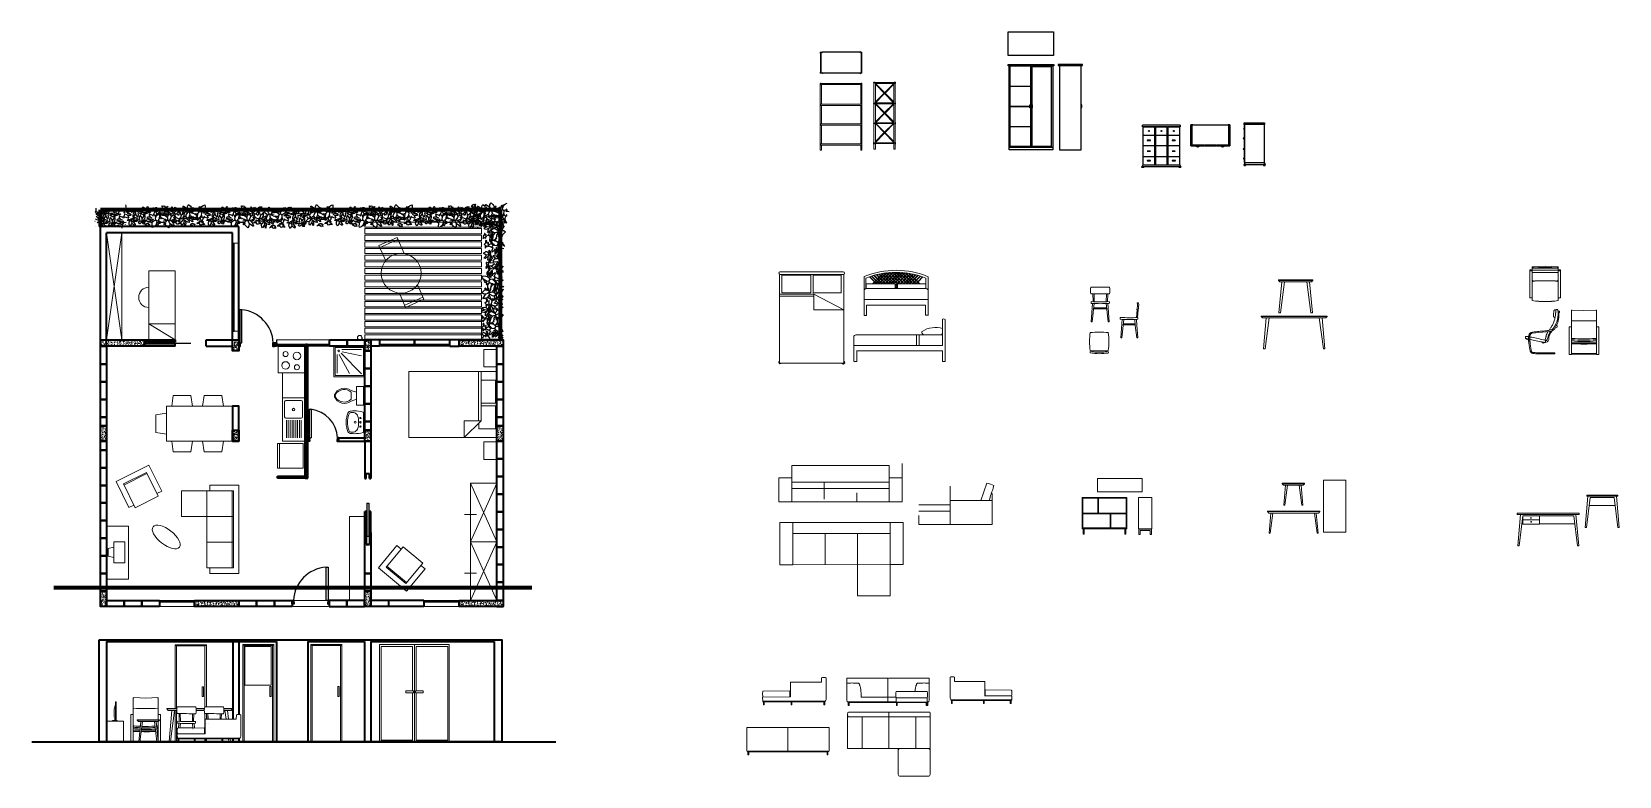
# Model space of a CAD drawing. Header units: inches. Extents: x 13.5 to 49.5, y 6.6 to 23.5.
import ezdxf

# ---------------------------------------------------------------- set-up
doc = ezdxf.new("R2010")
doc.units = ezdxf.units.IN
doc.header["$MEASUREMENT"] = 0
for name, color, linetype, lineweight in [('A-DOOR-FULL', 4, 'Continuous', 25), ('A-ELEV-PATT', 8, 'Continuous', 18), ('A-FLOR-FTPT', 6, 'Continuous', 70), ('A-FLOR-PATT', 8, 'Continuous', 18), ('A-FURN', 8, 'Continuous', 18), ('A-GLAZ-FULL', 4, 'Continuous', 25), ('A-SECT-MCUT', 7, 'Continuous', 35), ('A-WALL-FULL', 7, 'Continuous', 35), ('Elev furn', 253, 'Continuous', 18), ('section wall 1', 7, 'Continuous', 35)]:
    doc.layers.add(name, color=color, linetype=linetype, lineweight=lineweight)
for name, color, linetype in [('IKE140033-T1', 255, 'Continuous'), ('IKE140033-T2', 253, 'Continuous'), ('VERDE_siepe', 96, 'Continuous')]:
    doc.layers.add(name, color=color, linetype=linetype)
pattern_1 = [(50, (48.46112, 97.60197), (0.091092334, -0.00796954), [0.009525, -0.104775]), (355, (48.46112, 97.60197), (-0.01762141, 0.09552832), [0.00762, -0.08382]), (100.451, (48.46871, 97.60131), (0.07347125, 0.08755834), [0.008095, -0.089045]), (46.1842, (48.46112, 97.62737), (0.13553952, -0.02102116), [0.0142875, -0.1571625]), (96.6356, (48.47241, 97.62562), (0.11870212, 0.12371278), [0.0121425, -0.1335675]), (351.184, (48.46112, 97.62737), (0.1187023, 0.12371256), [0.01143, -0.12573]), (21, (48.47382, 97.62102), (0.07580744, -0.05113276), [0.009525, -0.104775]), (326, (48.47382, 97.62102), (0.03090101, 0.09209398), [0.00762, -0.08382]), (71.4514, (48.48014, 97.61676), (0.106708245, 0.04096143), [0.008095, -0.089045]), (37.5, (48.46112, 97.60197), (0.001544302, 0.04227752), [0, -0.082804, 0, -0.08509, 0, -0.0841375]), (7.5, (48.46112, 97.60197), (0.033409831, 0.050090287), [0, -0.048514, 0, -0.080899, 0, -0.0320675]), (327.5, (48.4328, 97.60197), (0.067795298, -0.002864372), [0, -0.03175, 0, -0.09906, 0, -0.131445]), (317.5, (48.4201, 97.60197), (0.07406459, 0.012713246), [0, -0.041275, 0, -0.065786, 0, -0.093345])]

# ---------------------------------------------------------------- blocks, each defined once
blk = doc.blocks.new('tavolo interno')
at = {"layer": 'A-FURN', "ltscale": 0.8}
for p, q in [((43.39, -82.363), (43.353, -82.601)), ((43.39, -82.363), (43.79, -82.363)), ((43.827, -82.601), (43.79, -82.363)), ((44.09, -82.363), (44.053, -82.601)), ((44.09, -82.363), (44.49, -82.363)), ((44.527, -82.601), (44.49, -82.363)), ((42.996, -82.8), (43.233, -82.763)), ((42.996, -82.8), (42.996, -83.2)), ((43.233, -83.401), (43.233, -82.601)), ((43.233, -82.601), (43.233, -83.401)), ((44.733, -82.601), (43.233, -82.601)), ((43.233, -83.237), (42.996, -83.2)), ((44.733, -83.401), (43.233, -83.401)), ((43.353, -83.401), (43.39, -83.638)), ((43.79, -83.638), (43.827, -83.401)), ((44.053, -83.401), (44.09, -83.638)), ((44.49, -83.638), (44.527, -83.401)), ((43.79, -83.638), (43.39, -83.638)), ((44.49, -83.638), (44.09, -83.638))]:
    blk.add_line(p, q, dxfattribs=at)
blk = doc.blocks.new('divano')
at = {"layer": 'A-FURN', "ltscale": 0.8}
for p, q in [((44.149, -84.523), (44.149, -86.274)), ((44.752, -84.523), (44.149, -84.523)), ((44.873, -84.398), (44.217, -84.398)), ((44.723, -84.523), (44.723, -86.274)), ((44.752, -84.523), (44.752, -86.274)), ((44.873, -86.398), (44.873, -84.398)), ((44.752, -85.106), (44.149, -85.106)), ((44.149, -85.69), (44.752, -85.69)), ((44.149, -86.274), (44.752, -86.274)), ((44.217, -86.398), (44.873, -86.398))]:
    blk.add_line(p, q, dxfattribs=at)
at = {"layer": 'A-FURN'}
blk.add_lwpolyline([(44.149, -84.523), (43.575, -84.523), (43.575, -85.106), (44.149, -85.106)], dxfattribs=at)
at = {"layer": 'A-FURN', "ltscale": 0.8, "flags": 128}
for points in [[(44.217, -84.523), (44.217, -84.398)], [(44.217, -86.274), (44.217, -86.398)]]:
    blk.add_lwpolyline(points, dxfattribs=at)
blk = doc.blocks.new('scrivania')
at = {"layer": 'A-FURN'}
blk.add_lwpolyline([(49.406, -87.011), (50.006, -87.011), (50.006, -85.811), (49.406, -85.811), (49.406, -87.011)], dxfattribs=at)
blk.add_arc((50.006, -86.411), 0.23, 270, 90, dxfattribs=at)
blk = doc.blocks.new('letto e comodini')
at = {"layer": 'A-FURN'}
blk.add_line((50.313, -83.661), (50.373, -83.661), dxfattribs=at)
for points in [[(50.433, -82.441), (50.733, -82.441), (50.733, -82.041), (50.433, -82.041), (50.433, -82.441)], [(50.733, -82.541), (48.733, -82.541), (48.733, -84.041), (50.733, -84.041), (50.733, -82.541)], [(50.373, -82.541), (50.373, -83.661), (49.993, -84.041), (49.993, -83.661), (50.313, -83.661), (50.313, -82.541)], [(50.373, -83.261), (50.703, -83.261), (50.703, -82.741), (50.373, -82.741)], [(50.373, -83.321), (50.703, -83.321), (50.703, -83.841), (50.323, -83.841), (50.323, -83.711)], [(50.433, -84.541), (50.733, -84.541), (50.733, -84.141), (50.433, -84.141), (50.433, -84.541)]]:
    blk.add_lwpolyline(points, dxfattribs=at)
blk = doc.blocks.new('finestra 1')
at = {"layer": 'A-FLOR-PATT'}
for points in [[(43.09, -91.33), (43.09, -91.328), (43.076, -91.328), (43.076, -91.307), (43.09, -91.307), (43.09, -91.304), (43.073, -91.304), (43.073, -91.33)], [(43.857, -91.33), (43.857, -91.328), (43.871, -91.328), (43.871, -91.307), (43.857, -91.307), (43.857, -91.304), (43.873, -91.304), (43.873, -91.33)]]:
    blk.add_hatch(color=256, dxfattribs=at).paths.add_polyline_path(points)
at = {"layer": 'A-FURN'}
for p, q in [((43.073, -91.294), (43.873, -91.294)), ((43.873, -91.434), (43.073, -91.434))]:
    blk.add_line(p, q, dxfattribs=at)
at = {"layer": 'A-GLAZ-FULL'}
for p, q in [((43.073, -91.304), (43.873, -91.304)), ((43.09, -91.304), (43.073, -91.304)), ((43.073, -91.33), (43.873, -91.33)), ((43.076, -91.328), (43.076, -91.307)), ((43.09, -91.328), (43.076, -91.328)), ((43.08, -91.311), (43.109, -91.311)), ((43.08, -91.324), (43.08, -91.311)), ((43.08, -91.324), (43.109, -91.324)), ((43.873, -91.304), (43.09, -91.304)), ((43.09, -91.307), (43.09, -91.304)), ((43.09, -91.33), (43.09, -91.328)), ((43.099, -91.315), (43.842, -91.315)), ((43.099, -91.32), (43.099, -91.315)), ((43.099, -91.32), (43.842, -91.32)), ((43.109, -91.315), (43.109, -91.311)), ((43.109, -91.324), (43.109, -91.32)), ((43.861, -91.311), (43.832, -91.311)), ((43.832, -91.315), (43.832, -91.311)), ((43.832, -91.324), (43.832, -91.32)), ((43.861, -91.324), (43.832, -91.324)), ((43.842, -91.315), (43.842, -91.32)), ((43.861, -91.324), (43.861, -91.311)), ((43.873, -91.304), (43.873, -91.33))]:
    blk.add_line(p, q, dxfattribs=at)
at = {"layer": 'A-WALL-FULL'}
for p, q in [((43.073, -91.294), (43.073, -91.434)), ((43.873, -91.434), (43.873, -91.294))]:
    blk.add_line(p, q, dxfattribs=at)
blk = doc.blocks.new('doccia')
at = {"layer": 'A-FURN'}
for p, q in [((54.362, -84.038), (53.902, -83.571)), ((53.918, -83.491), (54.363, -83.491)), ((54.367, -83.635), (53.926, -83.538)), ((53.81, -83.602), (53.81, -84.026)), ((54.091, -84.034), (53.856, -83.602))]:
    blk.add_line(p, q, dxfattribs=at)
for points in [[(53.738, -83.411), (54.438, -83.411), (54.438, -84.111), (53.738, -84.111)], [(53.768, -83.441), (54.408, -83.441), (54.408, -84.081), (53.768, -84.081)]]:
    blk.add_lwpolyline(points, close=True, dxfattribs=at)
blk.add_circle((53.847, -83.52), 0.02, dxfattribs=at)
blk = doc.blocks.new('poltrona')
at = {"layer": 'A-FURN', "ltscale": 0.8}
for p, q in [((42.835, -83.946), (42.091, -84.317)), ((42.256, -84.37), (42.779, -84.11)), ((42.269, -84.396), (42.792, -84.135)), ((42.091, -84.317), (42.384, -84.905)), ((42.256, -84.37), (42.526, -84.91)), ((42.526, -84.91), (43.048, -84.65))]:
    blk.add_line(p, q, dxfattribs=at)
at = {"layer": 'A-FURN'}
for p, q in [((43.048, -84.65), (42.779, -84.11)), ((43.129, -84.533), (42.835, -83.946)), ((43.018, -84.588), (43.129, -84.533))]:
    blk.add_line(p, q, dxfattribs=at)
at = {"layer": 'A-FURN', "ltscale": 0.8, "flags": 128}
blk.add_lwpolyline([(42.495, -84.849), (42.384, -84.905)], dxfattribs=at)
blk = doc.blocks.new('tavolo')
at = {"layer": 'A-FURN'}
for p, q in [((78.323, -78.056), (77.911, -78.238)), ((78.476, -79.547), (78.887, -79.364))]:
    blk.add_line(p, q, dxfattribs=at)
for points in [[(78.463, -78.372), (78.303, -78.01), (77.891, -78.192), (78.038, -78.524)], [(78.354, -79.273), (78.496, -79.593), (78.907, -79.41), (78.762, -79.083)]]:
    blk.add_lwpolyline(points, dxfattribs=at)
blk.add_circle((78.394, -78.819), 0.453, dxfattribs=at)
blk = doc.blocks.new('porta scorrevole')
at = {"layer": 'A-DOOR-FULL'}
for p, q in [((113.376, -84.257), (113.376, -85.007)), ((113.376, -84.257), (113.421, -84.257)), ((113.421, -84.257), (113.421, -85.007)), ((113.376, -85.007), (113.421, -85.007))]:
    blk.add_line(p, q, dxfattribs=at)
blk = doc.blocks.new('A$C08E36EE4')
for p, q in [((-28, 59.1), (-28.6, 59.1)), ((-28.6, 55.8), (-11.7, 55.8)), ((-25.4, 44.9), (-11.7, 44.9)), ((5.1, 55.8), (-11.7, 55.8)), ((1.9, 44.9), (-11.7, 44.9)), ((4.6, 59.1), (5.1, 59.1)), ((-19.8, 18.2), (-11.5, 18.2)), ((-3.6, 18.2), (-11.9, 18.2))]:
    blk.add_line(p, q)
for points in [[(-28.6, 63.4), (-27.6, 63.4), (-27.6, 61.8), (-28.6, 61.8)], [(5.1, 63.4), (4.2, 63.4), (4.2, 61.8), (5.1, 61.8)], [(-31.7, 22.7), (-28.6, 22.7), (-28.6, 59.4), (-31.7, 59.4)], [(-31.7, 59.4), (-28.6, 59.4), (-28.6, 58.3), (-31.7, 58.3)], [(8.3, 22.7), (5.1, 22.7), (5.1, 59.4), (8.3, 59.4)], [(8.3, 59.4), (5.1, 59.4), (5.1, 58.3), (8.3, 58.3)]]:
    blk.add_lwpolyline(points, close=True)
for points in [[(-27.6, 63.2), (-20.1, 63.9), (-11.7, 64.2)], [(-27.6, 62.1), (-20.4, 62.7), (-11.7, 63.1)], [(4.2, 63.2), (-3.4, 63.9), (-11.7, 64.2)], [(4.1, 62.1), (-3, 62.7), (-11.7, 63.1)], [(-28.6, 61.8), (-28.6, 19.4)], [(-28, 61.8), (-11.7, 61.8)], [(-11.7, 59.1), (-28, 59.1)], [(4.6, 61.8), (-11.7, 61.8)], [(-11.7, 59.1), (4.6, 59.1)], [(5.1, 61.8), (5.1, 19.4)]]:
    blk.add_lwpolyline(points)
for centre, radius, start, end in [((-25.1, 51.4), 6.56, 237.8862, 267.5576), ((-25.1, 38.3), 6.56, 92.4424, 122.1138), ((1.7, 51.4), 6.56, 272.4424, 302.1138), ((1.7, 38.3), 6.56, 57.8862, 87.5576), ((-20.6, 46.3), 28, 253.4121, 271.5567), ((-2.9, 46.3), 28, 268.4433, 286.5879)]:
    blk.add_arc(centre, radius, start, end)
blk = doc.blocks.new('A$C36166433')
for p, q in [((-29, 43.4), (-26.1, 44.8)), ((-29, 43.4), (-27.9, 41.4)), ((-27.9, 41.4), (-25.2, 42.9)), ((-22.8, 39.8), (-23.7, 40.5)), ((-22, 39.2), (-22.8, 39.8)), ((-21.1, 38.7), (-22, 39.2)), ((-20.2, 38.3), (-21.1, 38.7)), ((-19.1, 38), (-20.2, 38.3)), ((-18, 37.7), (-19.1, 38)), ((-18.1, 35.8), (5.7, 33.6)), ((-16.7, 37.5), (-18, 37.7)), ((-15.3, 37.2), (-16.7, 37.5)), ((-13.6, 37), (-15.3, 37.2)), ((-11.7, 36.8), (-13.6, 37)), ((-9.8, 36.6), (-11.7, 36.8)), ((-7.7, 36.4), (-9.8, 36.6)), ((-5.7, 36.2), (-7.7, 36.4)), ((-3.7, 36), (-5.7, 36.2)), ((-1.8, 35.9), (-3.7, 36)), ((-0.1, 35.7), (-1.8, 35.9)), ((1.4, 35.5), (-0.1, 35.7)), ((2.8, 35.3), (1.4, 35.5)), ((3.9, 35.1), (2.8, 35.3)), ((4.9, 34.9), (3.9, 35.1)), ((5.8, 34.7), (4.9, 34.9)), ((5.7, 33.6), (6.4, 33.1)), ((6.5, 34.5), (5.8, 34.7)), ((6.4, 33.1), (7, 32.6)), ((7.1, 34.2), (6.5, 34.5)), ((7, 32.6), (7.4, 32.2)), ((7.6, 34), (7.1, 34.2)), ((7.4, 32.2), (7.8, 31.8)), ((8.1, 33.7), (7.6, 34)), ((7.8, 31.8), (8, 31.3)), ((8, 31.3), (8.2, 30.9)), ((8.2, 21.8), (8, 20.3)), ((8.4, 33.4), (8.1, 33.7)), ((8.2, 30.9), (8.3, 30.4)), ((8.3, 23.2), (8.2, 21.8)), ((8.3, 30.4), (8.3, 29.9)), ((8.3, 29.9), (8.4, 29.4)), ((8.4, 24.5), (8.3, 23.2)), ((8.7, 33), (8.4, 33.4)), ((8.4, 29.4), (8.5, 28.8)), ((8.5, 25.6), (8.4, 24.5)), ((8.5, 28.8), (8.5, 28.1)), ((8.5, 28.1), (8.5, 27.4)), ((8.5, 27.4), (8.5, 26.5)), ((8.5, 26.5), (8.5, 25.6)), ((9, 32.6), (8.7, 33)), ((9.2, 32.2), (9, 32.6)), ((9.4, 31.7), (9.2, 32.2)), ((9.5, 31.2), (9.4, 31.7)), ((9.7, 30.6), (9.5, 31.2)), ((9.8, 30), (9.7, 30.6)), ((9.9, 29.3), (9.8, 30)), ((10, 28.5), (9.9, 29.3)), ((9.9, 20.5), (10, 21.7)), ((10.1, 27.7), (10, 28.5)), ((10, 21.7), (10.1, 22.8)), ((10.2, 26.8), (10.1, 27.7)), ((10.1, 22.8), (10.2, 23.9)), ((10.2, 25.9), (10.2, 26.8)), ((10.2, 24.9), (10.2, 25.9)), ((10.2, 23.9), (10.2, 24.9)), ((-25.3, 7.1), (-25.3, 5.8)), ((-21.1, 7), (-25.3, 7.1)), ((-25.3, 5.8), (-21.2, 5.8)), ((-21.2, 5.8), (-19.2, 5.7)), ((-19, 6.9), (-21.1, 7)), ((-19.2, 5.7), (-16.7, 5.7)), ((-16.5, 7), (-19, 6.9)), ((-16.7, 5.7), (-14.1, 5.6)), ((-13.8, 7.1), (-16.5, 7)), ((-14.1, 5.6), (-11.3, 5.6)), ((-10.9, 7.1), (-13.8, 7.1)), ((-11.3, 5.6), (-8.5, 5.7)), ((-8.1, 7.1), (-10.9, 7.1)), ((-8.5, 5.7), (-5.8, 5.7)), ((-5.3, 7.2), (-8.1, 7.1)), ((-5.8, 5.7), (-3.2, 5.8)), ((-2.8, 7.2), (-5.3, 7.2)), ((-3.2, 5.8), (-1, 5.8)), ((-0.6, 7.2), (-2.8, 7.2)), ((-1, 5.8), (0.9, 5.9)), ((1.1, 7.3), (-0.6, 7.2)), ((0.9, 5.9), (2.4, 6)), ((2.5, 7.4), (1.1, 7.3)), ((2.4, 6), (3.6, 6.2)), ((3.5, 7.5), (2.5, 7.4)), ((4.3, 7.5), (3.5, 7.5)), ((3.6, 6.2), (4.5, 6.3)), ((4.8, 7.6), (4.3, 7.5)), ((4.5, 6.3), (5.2, 6.4)), ((5.2, 7.7), (4.8, 7.6)), ((5.4, 7.9), (5.2, 7.7)), ((5.2, 6.4), (5.7, 6.6)), ((5.5, 8), (5.4, 7.9)), ((5.7, 8.1), (5.5, 8)), ((5.8, 8.3), (5.7, 8.1)), ((5.7, 6.6), (6.1, 6.7)), ((6, 8.5), (5.8, 8.3)), ((6.1, 8.8), (6, 8.5)), ((6.3, 9.2), (6.1, 8.8)), ((6.1, 6.7), (6.4, 6.9)), ((6.5, 9.8), (6.3, 9.2)), ((6.4, 6.9), (6.7, 7.1)), ((6.6, 10.5), (6.5, 9.8)), ((6.8, 11.5), (6.6, 10.5)), ((6.7, 7.1), (6.9, 7.3)), ((7, 12.7), (6.8, 11.5)), ((6.9, 7.3), (7.1, 7.6)), ((7.2, 14), (7, 12.7)), ((7.1, 7.6), (7.3, 7.8)), ((7.5, 15.5), (7.2, 14)), ((7.3, 7.8), (7.5, 8.1)), ((7.7, 17.1), (7.5, 15.5)), ((7.5, 8.1), (7.6, 8.5)), ((7.6, 8.5), (7.8, 8.9)), ((7.9, 18.7), (7.7, 17.1)), ((7.8, 8.9), (7.9, 9.3)), ((8, 20.3), (7.9, 18.7)), ((7.9, 9.3), (8.1, 9.8)), ((8.1, 9.8), (8.2, 10.4)), ((8.2, 10.4), (8.3, 11)), ((8.3, 11), (8.5, 11.7)), ((8.5, 11.7), (8.6, 12.5)), ((8.6, 12.5), (8.8, 13.3)), ((8.8, 13.3), (8.9, 14.2)), ((8.9, 14.2), (9.1, 15.1)), ((9.1, 15.1), (9.3, 16.1)), ((9.3, 16.1), (9.4, 17.2)), ((9.4, 17.2), (9.6, 18.3)), ((9.6, 18.3), (9.8, 19.4)), ((9.8, 19.4), (9.9, 20.5))]:
    blk.add_line(p, q)
for points in [[(-28.8, 65.6), (-27.5, 65.6)], [(-27.5, 65.6), (-27.3, 65.5), (-27.2, 65.3), (-27.1, 65), (-26.9, 64.7), (-26.8, 64.3), (-26.7, 63.8), (-26.6, 63.3), (-26.6, 62.7), (-26.5, 62.1), (-26.5, 61.4), (-26.4, 60.7), (-26.4, 60), (-26.3, 59.2), (-26.2, 58.3), (-26.1, 57.3), (-26, 56.3), (-25.8, 55.2), (-25.5, 54), (-25.2, 52.8), (-24.9, 51.6), (-24.5, 50.4), (-24.1, 49.1), (-23.6, 47.9), (-23.1, 46.7), (-22.6, 45.6), (-22, 44.6), (-21.4, 43.5), (-20.8, 42.6), (-20.2, 41.6), (-19.6, 40.8), (-19, 39.9), (-18.4, 39.1), (-17.9, 38.3), (-17.4, 37.6)], [(-25.8, 55.5), (-25.5, 55.4), (-25.2, 55.3), (-24.9, 55.2), (-24.6, 55.3), (-24.4, 55.3), (-24.2, 55.5), (-24, 55.6), (-23.8, 55.8), (-23.7, 55.9), (-23.6, 56.1), (-23.5, 56.4), (-23.5, 56.6), (-23.4, 56.9), (-23.4, 57.3), (-23.4, 57.7), (-23.4, 58.2), (-23.5, 58.8), (-23.5, 59.5), (-23.6, 60.1), (-23.7, 60.8), (-23.8, 61.5), (-23.9, 62.2), (-24, 62.8), (-24.1, 63.3), (-24.2, 63.8), (-24.3, 64.2), (-24.4, 64.5), (-24.6, 64.8), (-24.7, 65), (-24.8, 65.2), (-25, 65.3), (-25.2, 65.4), (-25.4, 65.5), (-25.6, 65.5), (-25.8, 65.5), (-26, 65.5), (-26.3, 65.5), (-26.5, 65.4), (-26.8, 65.2), (-27.1, 64.9)], [(-29.5, 63.7), (-29.5, 63.7), (-31.5, 63.7), (-31.5, 61.7), (-29.7, 61.7)], [(-26.7, 63.5), (-26.7, 63.5)], [(-16.1, 35.6), (-15.9, 35.4), (-15.5, 34.7), (-15.1, 34.1), (-14.8, 33.4), (-14.5, 32.9), (-14.3, 32.3), (-14.1, 31.8), (-13.9, 31.3), (-13.8, 30.8), (-13.7, 30.3), (-13.6, 29.9), (-13.5, 29.5), (-13.4, 29.1), (-13.3, 28.7), (-13.3, 28.4), (-13.2, 28.1), (-13.1, 27.7), (-13.1, 27.4), (-13, 27.1), (-12.9, 26.8), (-12.8, 26.6), (-12.7, 26.3), (-12.6, 26), (-12.5, 25.8), (-12.4, 25.5), (-12.3, 25.3), (-12.3, 25), (-12.3, 24.8), (-12.3, 24.5), (-12.4, 24.3), (-12.5, 24.1), (-12.7, 23.9), (-12.9, 23.7), (-13.1, 23.6), (-13.3, 23.6), (-13.5, 23.6), (-13.7, 23.6), (-14, 23.8), (-14.2, 24), (-14.4, 24.3), (-14.7, 24.7), (-14.9, 25.2), (-15.2, 25.9), (-15.5, 26.6), (-15.8, 27.5), (-16.1, 28.6), (-16.5, 29.7), (-16.9, 30.9), (-17.5, 32.2), (-18.1, 33.5), (-18.9, 34.9), (-19.7, 36.1)], [(-12.8, 23.8), (-11.6, 24.2), (-9.9, 24.7), (-7.9, 25.2), (-5.5, 25.7), (-3.1, 26.3), (-0.6, 26.8), (1.8, 27.3), (4, 27.8), (5.9, 28.1), (7.5, 28.4), (8.5, 28.6)], [(8.5, 25.4), (7.7, 25.2), (6, 24.9), (4, 24.4), (1.9, 24), (-0.2, 23.5), (-2.4, 23), (-4.4, 22.5), (-6.2, 22.1), (-7.9, 21.8), (-9.1, 21.5), (-10.2, 21.3), (-10.9, 21.2), (-11.5, 21.2), (-11.8, 21.2), (-12.1, 21.3), (-12.3, 21.4), (-12.4, 21.6), (-12.5, 21.8), (-12.6, 22), (-12.7, 22.3), (-12.7, 22.6), (-12.8, 22.9), (-12.8, 23.2), (-12.8, 23.5), (-12.8, 23.8)], [(-10.3, 20.1), (-8.4, 20.6), (-8.7, 21.6)], [(10, 28.8), (10, 28.8), (10.9, 29), (11.6, 29.1), (12.2, 29.1), (12.7, 29.1), (13.1, 29.2), (13.4, 29.1), (13.7, 29.1), (13.9, 29.1), (14.1, 29), (14.2, 29), (14.3, 28.9), (14.3, 28.7), (14.4, 28.6), (14.4, 28.5), (14.5, 28.3), (14.5, 28.2), (14.5, 28), (14.5, 27.8), (14.6, 27.7), (14.6, 27.5), (14.5, 27.4), (14.5, 27.2), (14.5, 27.1), (14.4, 27), (14.4, 26.9), (14.2, 26.8), (14.1, 26.7), (13.9, 26.6), (13.6, 26.5), (13.2, 26.4), (12.8, 26.3), (12.2, 26.2), (11.4, 26), (10.4, 25.8), (10.2, 25.8)], [(11.4, 26), (11.5, 25.2), (13.4, 25.5), (13.2, 26.4)], [(-10.3, 20.1), (-10.7, 21.3)]]:
    blk.add_lwpolyline(points)
for centre in [(-22.5, 38.5), (9.2, 23.1), (9.3, 25.7)]:
    blk.add_circle(centre, 0.295)
for centre, radius, start, end in [((6.1, 60.3), 35.8, 172.3224, 213.5756), ((-28.9, 65.1), 0.502, 86.3923, 181.379), ((3.5, 58.9), 34.4, 175.3648, 205.4972), ((-17.2, 45.8), 10.1, 201.3538, 264.8456), ((-31.9, 26.1), 14.7, 356.7367, 49.6259), ((-11.5, 27), 6.12, 196.9137, 278.108)]:
    blk.add_arc(centre, radius, start, end)
blk = doc.blocks.new('A$C77024D84')
at = {"color": 7}
for p, q in [((17.1, 78.6), (17.1, 43)), ((18.4, 78.4), (18.4, 43.2)), ((20.3, 80.9), (20.3, 79.1)), ((90.7, 81.3), (90.7, 79.4)), ((92.6, 78.7), (92.6, 42.9)), ((93.9, 79), (93.9, 42.6)), ((20.3, 40.7), (20.3, 42.5)), ((90.7, 40.3), (90.7, 42.2))]:
    blk.add_line(p, q, dxfattribs=at)
for points in [[(17, 80), (17, 79.8), (20.3, 79.1), (90.7, 79.4), (94, 80.2), (94, 80.4), (90.7, 81.3), (20.3, 80.9), (17, 80)], [(17, 41.6), (17, 41.8), (20.3, 42.5), (90.7, 42.2), (94, 41.4), (94, 41.2), (90.7, 40.3), (20.3, 40.7), (17, 41.6)]]:
    blk.add_lwpolyline(points, dxfattribs=at)
for centre, start, end in [((17.8, 79.1), 131.5043, 23.4381), ((93.1, 79.4), 156.5619, 48.4957), ((17.8, 42.5), 336.5619, 228.4957), ((93.1, 42.2), 311.5043, 203.4381)]:
    blk.add_arc(centre, 0.893, start, end, dxfattribs=at)
blk = doc.blocks.new('A$C1C936B12')
at = {"color": 7}
for p, q in [((-23.8, 143.8), (-23.8, 21.2)), ((-22.2, 145.1), (14.7, 145.1)), ((-21.6, 142.9), (-21.6, 106.4)), ((-21.6, 142.9), (14.7, 142.9)), ((51.6, 145.1), (14.7, 145.1)), ((51.1, 142.9), (14.7, 142.9)), ((51, 142.9), (51, 106.4)), ((53.2, 143.8), (53.2, 21.2)), ((-22, 106.4), (14.7, 106.4)), ((-21.6, 104.2), (-21.6, 70)), ((-21.6, 104.2), (14.7, 104.2)), ((51.4, 106.4), (14.7, 106.4)), ((51.1, 104.2), (14.7, 104.2)), ((51, 104.2), (51, 70)), ((-22, 70), (14.7, 70)), ((-21.6, 67.7), (-21.6, 32.8)), ((-21.6, 67.7), (14.7, 67.7)), ((51.4, 70), (14.7, 70)), ((51.1, 67.7), (14.7, 67.7)), ((51, 67.7), (51, 32.8)), ((-22, 32.8), (14.7, 32.8)), ((-21.6, 30.6), (-21.6, 21.2)), ((-21.6, 30.6), (14.7, 30.6)), ((51.4, 32.8), (14.7, 32.8)), ((51.1, 30.6), (14.7, 30.6)), ((51, 30.6), (51, 21.2)), ((-21.6, 21.2), (-23.8, 21.2)), ((51, 21.2), (53.2, 21.2))]:
    blk.add_line(p, q, dxfattribs=at)
for centre, radius, start, end in [((-22.5, 143.9), 1.31, 133.5381, 309.883), ((-22.5, 143.6), 1.58, 79.6843, 124.328), ((51.9, 143.9), 1.31, 230.117, 46.4619), ((51.9, 143.6), 1.58, 55.672, 100.3157), ((-22.5, 105.3), 1.3, 66.7709, 309.3571), ((51.9, 105.3), 1.3, 230.6429, 113.2291), ((-22.5, 68.8), 1.3, 66.7709, 309.3571), ((51.9, 68.8), 1.3, 230.6429, 113.2291), ((-22.5, 31.6), 1.3, 66.7709, 309.3571), ((51.9, 31.6), 1.3, 230.6429, 113.2291)]:
    blk.add_arc(centre, radius, start, end, dxfattribs=at)
blk = doc.blocks.new('A$C723E53B4')
at = {"color": 7}
for p, q in [((6, 214.3), (6.7, 215.1)), ((6, 214.3), (6, 179.5)), ((6.7, 216.5), (8.9, 216.5)), ((6.7, 215.1), (6.7, 216.5)), ((7.9, 216.5), (8.9, 216.5)), ((8.9, 216.5), (43.1, 216.5)), ((8.9, 216.5), (8.9, 92.6)), ((43.1, 215.1), (8.9, 215.1)), ((8.9, 214.9), (43.1, 180.7)), ((8.9, 213.8), (42.7, 178.8)), ((43.1, 214.9), (26, 197.8)), ((43.1, 213.8), (26.8, 197)), ((45.2, 216.5), (43.1, 216.5)), ((44.1, 216.5), (43.1, 216.5)), ((43.1, 216.5), (43.1, 92.6)), ((45.2, 215.1), (45.2, 216.5)), ((46, 214.3), (45.2, 215.1)), ((46, 214.3), (46, 179.5)), ((6, 179.5), (7.1, 178.5)), ((7.1, 178.5), (7.1, 177.2)), ((25.2, 197), (8.9, 180.7)), ((43.1, 178.8), (8.9, 178.8)), ((26, 196.1), (9.3, 178.8)), ((46, 179.5), (44.8, 178.5)), ((44.8, 178.5), (44.8, 177.2)), ((7.1, 177.2), (6, 176.1)), ((6, 176.1), (6, 142.4)), ((43.1, 177.1), (8.9, 177.1)), ((8.9, 176.6), (42.7, 141.7)), ((25.2, 159.8), (8.9, 143.5)), ((26, 159), (9.3, 141.7)), ((9.5, 177.1), (43.1, 143.5)), ((42.4, 177.1), (26, 160.7)), ((43.1, 176.6), (26.8, 159.8)), ((44.8, 177.2), (46, 176.1)), ((46, 176.1), (46, 142.4)), ((6, 142.4), (7.1, 141.3)), ((7.1, 140.1), (6, 138.9)), ((6, 138.9), (6, 105.2)), ((7.1, 141.3), (7.1, 140.1)), ((43.1, 141.7), (8.9, 141.7)), ((43.1, 140.6), (8.9, 140.6)), ((8.9, 140.1), (43.1, 104.7)), ((25.2, 123.3), (8.9, 107)), ((26, 122.4), (9.3, 105.2)), ((9.5, 140.6), (43.1, 107)), ((42.4, 140.6), (26, 124.1)), ((43.1, 140.1), (26.8, 123.3)), ((46, 142.4), (44.8, 141.3)), ((44.8, 141.3), (44.8, 140.1)), ((44.8, 140.1), (46, 138.9)), ((46, 138.9), (46, 105.2)), ((6, 105.2), (7.1, 104.1)), ((7.1, 102.9), (6, 101.7)), ((6, 101.7), (6, 92.6)), ((8.9, 92.6), (6, 92.6)), ((7.1, 104.1), (7.1, 102.9)), ((43.1, 104.6), (8.9, 104.6)), ((43.1, 102.9), (8.9, 102.9)), ((46, 92.6), (43.1, 92.6)), ((46, 105.2), (44.8, 104.1)), ((44.8, 104.1), (44.8, 102.9)), ((44.8, 102.9), (46, 101.7)), ((46, 101.7), (46, 92.6))]:
    blk.add_line(p, q, dxfattribs=at)
for centre, radius, start, end in [((6.7, 216), 1.29, 26.1409, 255.3594), ((45.2, 216), 1.29, 284.6406, 153.8591), ((7.2, 177.7), 1.66, 119.9195, 235.5294), ((44.7, 177.7), 1.66, 304.4706, 60.0805), ((7.2, 140.6), 1.66, 119.9195, 235.5294), ((44.7, 140.6), 1.66, 304.4706, 60.0805), ((7.1, 103.5), 1.69, 120.5384, 239.0997), ((44.8, 103.5), 1.69, 300.9003, 59.4616)]:
    blk.add_arc(centre, radius, start, end, dxfattribs=at)
blk = doc.blocks.new('A$C537C2F26')
for p, q in [((-163.7, 99.5), (-163.7, 41.2)), ((57.6, 99.5), (57.6, 41.2)), ((-52.9, 48.7), (-125.6, 48.7)), ((-53.2, 48.7), (-31.3, 48.7)), ((-160.7, 36.5), (-53.1, 36.5)), ((-30.9, 36.5), (-53.1, 36.5)), ((54.6, 36.5), (52.5, 36.5))]:
    blk.add_line(p, q)
for points in [[(-163.7, 99.5), (-163.5, 100.1), (-162.8, 100.3), (-54.3, 100.3), (-53.1, 99.3), (-53.1, 48), (-53.1, 34.7), (-160, 34.7), (-160.8, 35.2), (-160.7, 36.5), (-162.7, 36.4), (-163.5, 37.8), (-163.7, 41.2)], [(-125.6, 48.7), (-125.7, 55.1), (-125.8, 60.4), (-126, 64.7), (-126.3, 68.2), (-126.7, 71), (-127.1, 73.2), (-127.5, 75.1), (-127.9, 76.7), (-128.2, 78.1), (-128.6, 79.4), (-129, 80.6), (-129.3, 81.6), (-129.7, 82.6), (-130, 83.4), (-130.3, 84.2), (-130.6, 84.8), (-130.9, 85.3), (-131.3, 85.8), (-131.9, 86.2), (-132.7, 86.5), (-133.8, 86.7), (-135.3, 86.9), (-137.3, 87), (-139.9, 87.2), (-143.1, 87.3), (-146.7, 87.3), (-150.4, 87.4), (-154.1, 87.3), (-157.5, 87.2), (-160.4, 87), (-162.6, 86.7), (-163.7, 86.3)], [(57.6, 99.5), (57.4, 100.1), (56.7, 100.3), (-51.8, 100.3), (-53.1, 99.3), (-53.1, 48), (-53.1, 34.7), (-30.4, 34.7)], [(19.9, 64.3), (19.9, 64.7), (20.2, 68.2), (20.6, 71), (21, 73.2), (21.4, 75.1), (21.8, 76.7), (22.1, 78.1), (22.5, 79.4), (22.9, 80.6), (23.2, 81.6), (23.6, 82.6), (23.9, 83.4), (24.2, 84.2), (24.5, 84.8), (24.8, 85.3), (25.2, 85.8), (25.8, 86.2), (26.6, 86.5), (27.7, 86.7), (29.2, 86.9), (31.2, 87), (33.8, 87.2), (37, 87.3), (40.6, 87.3), (44.3, 87.4), (48, 87.3), (51.4, 87.2), (54.3, 87), (56.5, 86.7), (57.6, 86.3)], [(-30.9, 47.4), (-31.2, 48.6), (-31.5, 50.7), (-31.7, 53.2), (-31.7, 56), (-31.7, 58.8), (-31.5, 61.3), (-31.2, 63.2), (-30.9, 64.3)], [(-30.9, 64.3), (52.6, 64.3)], [(52.6, 47.4), (-30.9, 47.4)], [(52.6, 47.4), (53, 48.6), (53.3, 50.7), (53.4, 53.2), (53.5, 56), (53.4, 58.8), (53.3, 61.3), (53, 63.2), (52.6, 64.3)], [(-158, 34.7), (-158, 26.7), (-160.3, 26.7), (-160.3, 34.9)], [(-28.1, 35.7), (-28.1, 26.7), (-30.4, 26.7), (-30.4, 35.7)], [(-28.1, 34.7), (49.8, 34.7)], [(49.8, 35.7), (49.8, 26.7), (52.2, 26.7), (52.2, 35.7)], [(51.9, 34.7), (51.9, 26.7), (54.2, 26.7), (54.2, 34.9)], [(52.2, 34.7), (53.9, 34.7), (54.7, 35.2), (54.6, 36.5), (56.6, 36.4), (57.4, 37.8), (57.6, 41.2)]]:
    blk.add_lwpolyline(points)
blk.add_lwpolyline([(-30.9, 47.4), (52.5, 47.4), (52.5, 35.7), (-30.9, 35.7)], close=True)
blk = doc.blocks.new('A$C245B2C86')
for p, q in [((-86, 181.4), (-84.9, 182.4)), ((24.3, 182.4), (24, 84.8)), ((-47.9, 170.5), (-47.9, 84.8)), ((97.3, 84.8), (97.3, 170.5)), ((50, 79.2), (50, 84.8)), ((135.9, 79.2), (136.1, 84.8))]:
    blk.add_line(p, q)
for points in [[(-86, 181.4), (-87.2, 176.1), (-87.2, 84.8), (136.2, 84.8), (135.8, 181), (135.1, 182.4), (-84.9, 182.4)], [(-87.2, 176.1), (-86.5, 171.9), (-85.8, 170.5), (135.1, 170.5), (135.8, 171.7)]]:
    blk.add_lwpolyline(points)
blk.add_lwpolyline([(55, 84.2), (130.9, 84.2, -0.414214), (135.9, 79.2), (135.9, 14.7, -0.414214), (130.9, 9.7), (55, 9.7, -0.414214), (50, 14.7), (50, 79.2, -0.414214)], format="xyb", close=True)
blk = doc.blocks.new('A$C17A60CA9')
for p, q in [((204.6, 184.9), (206.8, 184.9)), ((278.5, 184.3), (279.5, 184.3)), ((279.5, 184.3), (279.4, 172.6)), ((279.4, 172.6), (279, 172.5))]:
    blk.add_line(p, q)
for points in [[(114.6, 173.4), (110.6, 175.3), (109.4, 178.8), (109.4, 236), (110.8, 236.9), (119.5, 236.7), (121.3, 235.8), (121.5, 224.5), (204.9, 224.5), (205.2, 222.9), (205.2, 184.9)], [(206.8, 184.9), (206.6, 185.9), (206.4, 187.7), (206.3, 190), (206.3, 192.7), (206.3, 195.4), (206.5, 197.9), (206.8, 199.8), (207.1, 200.8)], [(206.8, 184.9), (278.6, 184.5)], [(278.6, 200.2), (207.1, 200.8)], [(278.6, 184.5), (279, 185.7), (279.3, 187.7), (279.4, 190.2), (279.5, 193), (279.4, 195.6), (279.3, 197.9), (279, 199.5), (278.6, 200.2)], [(113.2, 171.6), (113.2, 163.5), (115.2, 163.5), (115.2, 171.6)], [(201.2, 171.6), (201.2, 163.5), (203.2, 163.5), (203.2, 171.6)], [(275.4, 171.6), (275.4, 163.5), (277.5, 163.5), (277.5, 171.6)]]:
    blk.add_lwpolyline(points)
blk.add_lwpolyline([(112.4, 171.6), (278.5, 171.6, 0.414214), (279, 172.1), (279, 172.9, 0.414214), (278.5, 173.4), (112.4, 173.4, 0.414214), (111.9, 172.9), (111.9, 172.1, 0.414214)], format="xyb", close=True)
blk = doc.blocks.new('A$C18FB4D20')
for p, q in [((-3.5, 105.6), (-3.4, 93.9)), ((-2.6, 105.6), (-3.5, 105.6)), ((-3.4, 93.9), (-3, 93.9)), ((71.3, 106.3), (69.1, 106.3))]:
    blk.add_line(p, q)
for points in [[(161.3, 94.8), (165.4, 96.7), (166.6, 100.2), (166.6, 157.4), (165.2, 158.2), (156.5, 158), (154.6, 157.2), (154.5, 145.9), (71.1, 145.9), (70.7, 144.3), (70.7, 106.3)], [(-2.7, 105.8), (-3, 107.1), (-3.3, 109.1), (-3.5, 111.6), (-3.5, 114.3), (-3.5, 117), (-3.3, 119.3), (-3, 120.9), (-2.7, 121.6)], [(-2.7, 121.6), (68.8, 122.2)], [(69.1, 106.3), (-2.7, 105.8)], [(0.6, 92.9), (0.6, 84.9), (-1.5, 84.9), (-1.5, 92.9)], [(69.1, 106.3), (69.4, 107.2), (69.6, 109), (69.7, 111.4), (69.7, 114.1), (69.6, 116.8), (69.5, 119.2), (69.2, 121.1), (68.8, 122.2)], [(74.8, 92.9), (74.8, 84.9), (72.7, 84.9), (72.7, 92.9)], [(162.8, 92.9), (162.8, 84.9), (160.7, 84.9), (160.7, 92.9)]]:
    blk.add_lwpolyline(points)
blk.add_lwpolyline([(163.6, 92.9), (-2.5, 92.9, -0.414214), (-3, 93.4), (-3, 94.3, -0.414214), (-2.5, 94.8), (163.6, 94.8, -0.414214), (164.1, 94.3), (164.1, 93.4, -0.414214)], format="xyb", close=True)
blk = doc.blocks.new('A$C3DB733C8')
for p, q in [((-154.5, 98.4), (-154.5, 40.1)), ((66.8, 98.4), (66.8, 40.1)), ((-151.5, 35.4), (-43.8, 35.4)), ((63.8, 35.4), (-43.8, 35.4))]:
    blk.add_line(p, q)
for points in [[(-154.5, 98.4), (-154.3, 99), (-153.5, 99.2), (-45, 99.2), (-43.8, 98.2), (-43.8, 46.9), (-43.8, 33.6), (-150.8, 33.6), (-151.5, 34.1), (-151.5, 35.4), (-153.5, 35.3), (-154.3, 36.8), (-154.5, 40.1)], [(66.8, 98.4), (66.6, 99), (65.9, 99.2), (-42.6, 99.2), (-43.8, 98.2), (-43.8, 46.9), (-43.8, 33.6), (63.1, 33.6), (63.9, 34.1), (63.8, 35.4), (65.9, 35.3), (66.6, 36.8), (66.8, 40.1)], [(-148.8, 33.6), (-148.8, 25.6), (-151.1, 25.6), (-151.1, 33.8)], [(61.2, 33.6), (61.2, 25.6), (63.5, 25.6), (63.5, 33.8)]]:
    blk.add_lwpolyline(points)
blk = doc.blocks.new('A$C695E6B20')
for p, q in [((-71.2, 263.4), (-71.2, 36.4)), ((-11.6, 36.4), (-132, 36.4))]:
    blk.add_line(p, q)
for points in [[(-135.3, 266.7), (-8.1, 266.7), (-8.1, 263.4), (-135.3, 263.4)], [(-132, 263.4), (-11.6, 263.4), (-11.6, 30.2), (-132, 30.2)], [(-75.2, 154.8), (-72.2, 154.8), (-72.2, 146.9), (-75.2, 146.9)], [(-67.2, 154.8), (-70.2, 154.8), (-70.2, 146.9), (-67.2, 146.9)]]:
    blk.add_lwpolyline(points, close=True)
for points in [[(-73.6, 146.9), (-73.6, 39.8), (-129.9, 39.8), (-129.9, 263.4), (-73.6, 263.4), (-73.6, 154.8)], [(-68.9, 154.8), (-68.9, 261.3), (-16, 261.3), (-16, 39.8), (-68.9, 39.8), (-68.9, 146.9)], [(-129.9, 206.8), (-73.6, 206.8)], [(-73.6, 205.5), (-129.9, 205.5)], [(-129.9, 150.9), (-75.2, 150.9)], [(-75.2, 149.6), (-129.9, 149.6)], [(-129.9, 95), (-73.6, 95)], [(-73.6, 93.8), (-129.9, 93.8)]]:
    blk.add_lwpolyline(points)
blk = doc.blocks.new('A$C64EC0600')
blk.add_lwpolyline([(-221.3, 105.1), (-93.9, 105.1), (-93.9, 38.6), (-221.3, 38.6)], close=True)
blk = doc.blocks.new('A$C57307FFA')
for points in [[(12.3, 272.6), (-55.4, 272.6), (-55.4, 269.3), (12.3, 269.3)], [(-51.8, 36.2), (8.8, 36.2), (8.8, 269.3), (-51.8, 269.3)]]:
    blk.add_lwpolyline(points, close=True)
blk.add_lwpolyline([(8.8, 152.8), (10, 152.8), (10, 160.8), (8.8, 160.8)])

msp = doc.modelspace()

# ---------------------------------------------------------------- hatches: boundary and pattern name
at = {"layer": 'A-FLOR-PATT'}
for points in [[(18.085, 18.683), (18.083, 18.683), (18.083, 18.697), (18.061, 18.697), (18.061, 18.683), (18.059, 18.683), (18.059, 18.7), (18.085, 18.7)], [(18.085, 16.716), (18.083, 16.716), (18.083, 16.702), (18.061, 16.702), (18.061, 16.716), (18.059, 16.716), (18.059, 16.7), (18.085, 16.7)], [(19.049, 16.374), (19.063, 16.374), (19.063, 16.371), (19.047, 16.371), (19.047, 16.397), (19.049, 16.397)], [(19.704, 16.374), (19.69, 16.374), (19.69, 16.371), (19.707, 16.371), (19.707, 16.397), (19.704, 16.397)], [(19.749, 16.374), (19.763, 16.374), (19.763, 16.371), (19.747, 16.371), (19.747, 16.397), (19.749, 16.397)], [(20.244, 16.374), (20.23, 16.374), (20.23, 16.371), (20.247, 16.371), (20.247, 16.397), (20.244, 16.397)], [(16.403, 10.555), (16.403, 10.557), (16.389, 10.557), (16.389, 10.579), (16.403, 10.579), (16.403, 10.581), (16.387, 10.581), (16.387, 10.555)], [(17.17, 10.555), (17.17, 10.557), (17.184, 10.557), (17.184, 10.579), (17.17, 10.579), (17.17, 10.581), (17.187, 10.581), (17.187, 10.555)], [(22.403, 10.555), (22.403, 10.557), (22.389, 10.557), (22.389, 10.579), (22.403, 10.579), (22.403, 10.581), (22.387, 10.581), (22.387, 10.555)], [(23.17, 10.555), (23.17, 10.557), (23.184, 10.557), (23.184, 10.579), (23.17, 10.579), (23.17, 10.581), (23.187, 10.581), (23.187, 10.555)]]:
    msp.add_hatch(color=256, dxfattribs=at).paths.add_polyline_path(points)
h = msp.add_hatch(dxfattribs=at)
h.set_pattern_fill('AR-CONC', color=256, scale=0.0005, style=0)
h.set_pattern_definition(pattern_1)
h.paths.add_polyline_path([(15.047, 16.501), (15.047, 16.361), (16.047, 16.361), (16.047, 16.497, 0.366815), (16.015, 16.491), (16.011, 16.494, -0.089578), (16.019, 16.501)])
h = msp.add_hatch(dxfattribs=at)
h.set_pattern_fill('AR-CONC', color=256, scale=0.0005, style=0)
h.set_pattern_definition([(50, (48.45612, 97.60197), (0.091092334, -0.00796954), [0.009525, -0.104775]), (355, (48.45612, 97.60197), (-0.01762141, 0.09552832), [0.00762, -0.08382]), (100.451, (48.46371, 97.60131), (0.07347125, 0.08755834), [0.008095, -0.089045]), (46.1842, (48.45612, 97.62737), (0.13553952, -0.02102116), [0.0142875, -0.1571625]), (96.6356, (48.46741, 97.62562), (0.11870212, 0.12371278), [0.0121425, -0.1335675]), (351.184, (48.45612, 97.62737), (0.1187023, 0.12371256), [0.01143, -0.12573]), (21, (48.46882, 97.62102), (0.07580744, -0.05113276), [0.009525, -0.104775]), (326, (48.46882, 97.62102), (0.03090101, 0.09209398), [0.00762, -0.08382]), (71.4514, (48.47514, 97.61676), (0.106708245, 0.04096143), [0.008095, -0.089045]), (37.5, (48.45612, 97.60197), (0.001544302, 0.04227752), [0, -0.082804, 0, -0.08509, 0, -0.0841375]), (7.5, (48.45612, 97.60197), (0.033409831, 0.050090287), [0, -0.048514, 0, -0.080899, 0, -0.0320675]), (327.5, (48.4278, 97.60197), (0.067795298, -0.002864372), [0, -0.03175, 0, -0.09906, 0, -0.131445]), (317.5, (48.4151, 97.60197), (0.07406459, 0.012713246), [0, -0.041275, 0, -0.065786, 0, -0.093345])])
h.paths.add_polyline_path([(18.187, 16.501), (18.047, 16.501), (18.047, 16.251), (18.187, 16.251)])
h = msp.add_hatch(dxfattribs=at)
h.set_pattern_fill('AR-CONC', color=256, scale=0.0005, style=0)
h.set_pattern_definition([(50, (48.45112, 97.60197), (0.091092334, -0.00796954), [0.009525, -0.104775]), (355, (48.45112, 97.60197), (-0.01762141, 0.09552832), [0.00762, -0.08382]), (100.451, (48.45871, 97.60131), (0.07347125, 0.08755834), [0.008095, -0.089045]), (46.1842, (48.45112, 97.62737), (0.13553952, -0.02102116), [0.0142875, -0.1571625]), (96.6356, (48.46241, 97.62562), (0.11870212, 0.12371278), [0.0121425, -0.1335675]), (351.184, (48.45112, 97.62737), (0.1187023, 0.12371256), [0.01143, -0.12573]), (21, (48.46382, 97.62102), (0.07580744, -0.05113276), [0.009525, -0.104775]), (326, (48.46382, 97.62102), (0.03090101, 0.09209398), [0.00762, -0.08382]), (71.4514, (48.47014, 97.61676), (0.106708245, 0.04096143), [0.008095, -0.089045]), (37.5, (48.45112, 97.60197), (0.001544302, 0.04227752), [0, -0.082804, 0, -0.08509, 0, -0.0841375]), (7.5, (48.45112, 97.60197), (0.033409831, 0.050090287), [0, -0.048514, 0, -0.080899, 0, -0.0320675]), (327.5, (48.4228, 97.60197), (0.067795298, -0.002864372), [0, -0.03175, 0, -0.09906, 0, -0.131445]), (317.5, (48.4101, 97.60197), (0.07406459, 0.012713246), [0, -0.041275, 0, -0.065786, 0, -0.093345])])
h.paths.add_polyline_path([(21.047, 16.251), (21.187, 16.251), (21.187, 16.501), (21.047, 16.501)])
h = msp.add_hatch(dxfattribs=at)
h.set_pattern_fill('AR-CONC', color=256, scale=0.0005, style=0)
h.set_pattern_definition([(50, (56.65112, 103.50197), (0.091092334, -0.00796954), [0.009525, -0.104775]), (355, (56.65112, 103.50197), (-0.01762141, 0.09552832), [0.00762, -0.08382]), (100.451, (56.65871, 103.50131), (0.07347125, 0.08755834), [0.008095, -0.089045]), (46.1842, (56.65112, 103.52737), (0.13553952, -0.02102116), [0.0142875, -0.1571625]), (96.6356, (56.66241, 103.52562), (0.11870212, 0.12371278), [0.0121425, -0.1335675]), (351.184, (56.65112, 103.52737), (0.1187023, 0.12371256), [0.01143, -0.12573]), (21, (56.66382, 103.52102), (0.07580744, -0.05113276), [0.009525, -0.104775]), (326, (56.66382, 103.52102), (0.03090101, 0.09209398), [0.00762, -0.08382]), (71.4514, (56.67014, 103.51676), (0.106708245, 0.04096143), [0.008095, -0.089045]), (37.5, (56.65112, 103.50197), (0.001544302, 0.04227752), [0, -0.082804, 0, -0.08509, 0, -0.0841375]), (7.5, (56.65112, 103.50197), (0.033409831, 0.050090287), [0, -0.048514, 0, -0.080899, 0, -0.0320675]), (327.5, (56.6228, 103.50197), (0.067795298, -0.002864372), [0, -0.03175, 0, -0.09906, 0, -0.131445]), (317.5, (56.6101, 103.50197), (0.07406459, 0.012713246), [0, -0.041275, 0, -0.065786, 0, -0.093345])])
h.paths.add_polyline_path([(23.187, 16.501), (23.187, 16.361), (24.187, 16.361), (24.187, 16.501)])
h = msp.add_hatch(dxfattribs=at)
h.set_pattern_fill('AR-CONC', color=256, scale=0.0005, style=0)
h.set_pattern_definition(pattern_1)
h.paths.add_polyline_path([(15.187, 14.551), (15.047, 14.551), (15.047, 14.201), (15.187, 14.201)])
h = msp.add_hatch(dxfattribs=at)
h.set_pattern_fill('AR-CONC', color=256, scale=0.0005, style=0)
h.set_pattern_definition([(50, (48.45612, 97.60197), (0.091092334, -0.00796954), [0.009525, -0.104775]), (355, (48.45612, 97.60197), (-0.01762141, 0.09552832), [0.00762, -0.08382]), (100.451, (48.46371, 97.60131), (0.07347125, 0.08755834), [0.008095, -0.089045]), (46.1842, (48.45612, 97.62737), (0.13553952, -0.02102116), [0.0142875, -0.1571625]), (96.6356, (48.46741, 97.62562), (0.11870212, 0.12371278), [0.0121425, -0.1335675]), (351.184, (48.45612, 97.62737), (0.1187023, 0.12371256), [0.01143, -0.12573]), (21, (48.46882, 97.62102), (0.07580744, -0.05113276), [0.009525, -0.104775]), (326, (48.46882, 97.62102), (0.03090101, 0.09209398), [0.00762, -0.08382]), (71.4514, (48.47514, 97.61676), (0.106708245, 0.04096143), [0.008095, -0.089045]), (37.5, (48.45612, 97.60197), (0.001544302, 0.04227752), [0, -0.082804, 0, -0.08509, 0, -0.0841375]), (7.5, (48.45612, 97.60197), (0.033409831, 0.050090287), [0, -0.048514, 0, -0.080899, 0, -0.0320675]), (327.5, (48.4278, 97.60197), (0.067795298, -0.002864372), [0, -0.03175, 0, -0.09906, 0, -0.131445]), (317.5, (48.4151, 97.60197), (0.07406459, 0.012713246), [0, -0.041275, 0, -0.065786, 0, -0.093345])])
h.paths.add_polyline_path([(18.187, 14.451), (18.047, 14.451), (18.047, 14.201), (18.187, 14.201)])
h = msp.add_hatch(dxfattribs=at)
h.set_pattern_fill('AR-CONC', color=256, scale=0.0005, style=0)
h.set_pattern_definition([(50, (48.45112, 97.60197), (0.091092334, -0.00796954), [0.009525, -0.104775]), (355, (48.45112, 97.60197), (-0.01762141, 0.09552832), [0.00762, -0.08382]), (100.451, (48.45871, 97.60131), (0.07347125, 0.08755834), [0.008095, -0.089045]), (46.1842, (48.45112, 97.62737), (0.13553952, -0.02102116), [0.0142875, -0.1571625]), (96.6356, (48.46241, 97.62562), (0.11870212, 0.12371278), [0.0121425, -0.1335675]), (351.184, (48.45112, 97.62737), (0.1187023, 0.12371256), [0.01143, -0.12573]), (21, (48.46382, 97.62102), (0.07580744, -0.05113276), [0.009525, -0.104775]), (326, (48.46382, 97.62102), (0.03090101, 0.09209398), [0.00762, -0.08382]), (71.4514, (48.47014, 97.61676), (0.106708245, 0.04096143), [0.008095, -0.089045]), (37.5, (48.45112, 97.60197), (0.001544302, 0.04227752), [0, -0.082804, 0, -0.08509, 0, -0.0841375]), (7.5, (48.45112, 97.60197), (0.033409831, 0.050090287), [0, -0.048514, 0, -0.080899, 0, -0.0320675]), (327.5, (48.4228, 97.60197), (0.067795298, -0.002864372), [0, -0.03175, 0, -0.09906, 0, -0.131445]), (317.5, (48.4101, 97.60197), (0.07406459, 0.012713246), [0, -0.041275, 0, -0.065786, 0, -0.093345])])
h.paths.add_polyline_path([(21.047, 14.201), (21.187, 14.201), (21.187, 14.451), (21.047, 14.451)])
h = msp.add_hatch(dxfattribs=at)
h.set_pattern_fill('AR-CONC', color=256, scale=0.0005, style=0)
h.set_pattern_definition([(50, (57.45112, 97.60197), (0.091092334, -0.00796954), [0.009525, -0.104775]), (355, (57.45112, 97.60197), (-0.01762141, 0.09552832), [0.00762, -0.08382]), (100.451, (57.45871, 97.60131), (0.07347125, 0.08755834), [0.008095, -0.089045]), (46.1842, (57.45112, 97.62737), (0.13553952, -0.02102116), [0.0142875, -0.1571625]), (96.6356, (57.46241, 97.62562), (0.11870212, 0.12371278), [0.0121425, -0.1335675]), (351.184, (57.45112, 97.62737), (0.1187023, 0.12371256), [0.01143, -0.12573]), (21, (57.46382, 97.62102), (0.07580744, -0.05113276), [0.009525, -0.104775]), (326, (57.46382, 97.62102), (0.03090101, 0.09209398), [0.00762, -0.08382]), (71.4514, (57.47014, 97.61676), (0.106708245, 0.04096143), [0.008095, -0.089045]), (37.5, (57.45112, 97.60197), (0.001544302, 0.04227752), [0, -0.082804, 0, -0.08509, 0, -0.0841375]), (7.5, (57.45112, 97.60197), (0.033409831, 0.050090287), [0, -0.048514, 0, -0.080899, 0, -0.0320675]), (327.5, (57.4228, 97.60197), (0.067795298, -0.002864372), [0, -0.03175, 0, -0.09906, 0, -0.131445]), (317.5, (57.4101, 97.60197), (0.07406459, 0.012713246), [0, -0.041275, 0, -0.065786, 0, -0.093345])])
h.paths.add_polyline_path([(24.187, 14.551), (24.047, 14.551), (24.047, 14.201), (24.187, 14.201)])
h = msp.add_hatch(dxfattribs=at)
h.set_pattern_fill('AR-CONC', color=256, scale=0.0005, style=0)
h.set_pattern_definition(pattern_1)
h.paths.add_polyline_path([(15.047, 10.451), (15.187, 10.451), (15.187, 10.801), (15.047, 10.801)])
h = msp.add_hatch(dxfattribs=at)
h.set_pattern_fill('AR-CONC', color=256, scale=0.0005, style=0)
h.set_pattern_definition([(50, (50.65112, 97.60197), (0.091092334, -0.00796954), [0.009525, -0.104775]), (355, (50.65112, 97.60197), (-0.01762141, 0.09552832), [0.00762, -0.08382]), (100.451, (50.65871, 97.60131), (0.07347125, 0.08755834), [0.008095, -0.089045]), (46.1842, (50.65112, 97.62737), (0.13553952, -0.02102116), [0.0142875, -0.1571625]), (96.6356, (50.66241, 97.62562), (0.11870212, 0.12371278), [0.0121425, -0.1335675]), (351.184, (50.65112, 97.62737), (0.1187023, 0.12371256), [0.01143, -0.12573]), (21, (50.66382, 97.62102), (0.07580744, -0.05113276), [0.009525, -0.104775]), (326, (50.66382, 97.62102), (0.03090101, 0.09209398), [0.00762, -0.08382]), (71.4514, (50.67014, 97.61676), (0.106708245, 0.04096143), [0.008095, -0.089045]), (37.5, (50.65112, 97.60197), (0.001544302, 0.04227752), [0, -0.082804, 0, -0.08509, 0, -0.0841375]), (7.5, (50.65112, 97.60197), (0.033409831, 0.050090287), [0, -0.048514, 0, -0.080899, 0, -0.0320675]), (327.5, (50.6228, 97.60197), (0.067795298, -0.002864372), [0, -0.03175, 0, -0.09906, 0, -0.131445]), (317.5, (50.6101, 97.60197), (0.07406459, 0.012713246), [0, -0.041275, 0, -0.065786, 0, -0.093345])])
h.paths.add_polyline_path([(17.187, 10.591), (17.187, 10.451), (18.187, 10.451), (18.187, 10.591)])
h = msp.add_hatch(dxfattribs=at)
h.set_pattern_fill('AR-CONC', color=256, scale=0.0005, style=0)
h.set_pattern_definition([(50, (54.45112, 93.85197), (0.091092334, -0.00796954), [0.009525, -0.104775]), (355, (54.45112, 93.85197), (-0.01762141, 0.09552832), [0.00762, -0.08382]), (100.451, (54.45871, 93.85131), (0.07347125, 0.08755834), [0.008095, -0.089045]), (46.1842, (54.45112, 93.87737), (0.13553952, -0.02102116), [0.0142875, -0.1571625]), (96.6356, (54.46241, 93.87562), (0.11870212, 0.12371278), [0.0121425, -0.1335675]), (351.184, (54.45112, 93.87737), (0.1187023, 0.12371256), [0.01143, -0.12573]), (21, (54.46382, 93.87102), (0.07580744, -0.05113276), [0.009525, -0.104775]), (326, (54.46382, 93.87102), (0.03090101, 0.09209398), [0.00762, -0.08382]), (71.4514, (54.47014, 93.86676), (0.106708245, 0.04096143), [0.008095, -0.089045]), (37.5, (54.45112, 93.85197), (0.001544302, 0.04227752), [0, -0.082804, 0, -0.08509, 0, -0.0841375]), (7.5, (54.45112, 93.85197), (0.033409831, 0.050090287), [0, -0.048514, 0, -0.080899, 0, -0.0320675]), (327.5, (54.4228, 93.85197), (0.067795298, -0.002864372), [0, -0.03175, 0, -0.09906, 0, -0.131445]), (317.5, (54.4101, 93.85197), (0.07406459, 0.012713246), [0, -0.041275, 0, -0.065786, 0, -0.093345])])
h.paths.add_polyline_path([(21.187, 10.801), (21.047, 10.801), (21.047, 10.451), (21.187, 10.451)])
h = msp.add_hatch(dxfattribs=at)
h.set_pattern_fill('AR-CONC', color=256, scale=0.0005, style=0)
h.set_pattern_definition([(50, (56.65112, 97.60197), (0.091092334, -0.00796954), [0.009525, -0.104775]), (355, (56.65112, 97.60197), (-0.01762141, 0.09552832), [0.00762, -0.08382]), (100.451, (56.65871, 97.60131), (0.07347125, 0.08755834), [0.008095, -0.089045]), (46.1842, (56.65112, 97.62737), (0.13553952, -0.02102116), [0.0142875, -0.1571625]), (96.6356, (56.66241, 97.62562), (0.11870212, 0.12371278), [0.0121425, -0.1335675]), (351.184, (56.65112, 97.62737), (0.1187023, 0.12371256), [0.01143, -0.12573]), (21, (56.66382, 97.62102), (0.07580744, -0.05113276), [0.009525, -0.104775]), (326, (56.66382, 97.62102), (0.03090101, 0.09209398), [0.00762, -0.08382]), (71.4514, (56.67014, 97.61676), (0.106708245, 0.04096143), [0.008095, -0.089045]), (37.5, (56.65112, 97.60197), (0.001544302, 0.04227752), [0, -0.082804, 0, -0.08509, 0, -0.0841375]), (7.5, (56.65112, 97.60197), (0.033409831, 0.050090287), [0, -0.048514, 0, -0.080899, 0, -0.0320675]), (327.5, (56.6228, 97.60197), (0.067795298, -0.002864372), [0, -0.03175, 0, -0.09906, 0, -0.131445]), (317.5, (56.6101, 97.60197), (0.07406459, 0.012713246), [0, -0.041275, 0, -0.065786, 0, -0.093345])])
h.paths.add_polyline_path([(23.187, 10.591), (23.187, 10.451), (24.187, 10.451), (24.187, 10.591)])

# ---------------------------------------------------------------- linework, layer by layer
at = {"layer": 'A-DOOR-FULL'}
for p, q in [((16.397, 16.431), (17.097, 16.431)), ((19.782, 14.928), (19.782, 14.278)), ((19.782, 14.928), (19.827, 14.928)), ((19.827, 14.928), (19.827, 14.278)), ((19.782, 14.278), (19.827, 14.278))]:
    msp.add_line(p, q, dxfattribs=at)
for points in [[(18.212, 17.188), (18.212, 16.438), (18.257, 16.438), (18.257, 17.188)], [(20.217, 11.345), (20.217, 10.591), (20.172, 10.591), (20.172, 11.345)]]:
    msp.add_lwpolyline(points, close=True, dxfattribs=at)
for centre, radius, start, end in [((18.176, 16.396), 0.796, 3.0339, 84.229), ((19.735, 14.236), 0.698, 3.4398, 82.442), ((20.224, 10.548), 0.798, 93.7537, 176.9067)]:
    msp.add_arc(centre, radius, start, end, dxfattribs=at)
at = {"layer": 'A-ELEV-PATT'}
for p, q in [((16.747, 9.583), (17.452, 9.583)), ((16.747, 9.583), (16.747, 8.137)), ((16.747, 9.583), (16.773, 9.562)), ((16.773, 9.562), (16.773, 8.137)), ((16.773, 9.562), (17.42, 9.562)), ((17.452, 9.583), (17.42, 9.562)), ((17.42, 9.562), (17.42, 8.173)), ((17.452, 9.583), (17.452, 8.173)), ((18.281, 9.588), (18.281, 7.384)), ((18.281, 9.588), (18.986, 9.588)), ((18.281, 9.588), (18.307, 9.567)), ((18.307, 9.567), (18.307, 7.38)), ((18.307, 9.567), (18.954, 9.567)), ((18.986, 9.588), (18.954, 9.567)), ((18.954, 9.567), (18.954, 7.381)), ((18.986, 9.588), (18.986, 7.384)), ((19.826, 9.586), (19.826, 7.382)), ((19.826, 9.586), (20.53, 9.586)), ((19.826, 9.586), (19.852, 9.565)), ((19.851, 9.566), (20.499, 9.566)), ((19.852, 9.566), (19.852, 7.378)), ((20.531, 9.586), (20.499, 9.566)), ((20.499, 9.566), (20.499, 7.38)), ((20.53, 9.586), (20.53, 7.382)), ((21.382, 9.587), (22.963, 9.587)), ((21.382, 9.587), (21.382, 7.381)), ((22.173, 9.584), (22.173, 7.38)), ((22.963, 9.587), (22.963, 7.381)), ((16.747, 8.095), (16.747, 7.379)), ((16.773, 8.095), (16.773, 7.375)), ((17.42, 8.021), (17.42, 7.563)), ((17.452, 8.021), (17.452, 7.898)), ((17.42, 7.45), (17.42, 7.376)), ((17.452, 7.381), (17.452, 7.379))]:
    msp.add_line(p, q, dxfattribs=at)
for points in [[(18.328, 9.542), (18.922, 9.542), (18.922, 8.667), (18.328, 8.667)], [(17.39, 8.631), (17.359, 8.631), (17.359, 8.406), (17.39, 8.406)], [(18.924, 8.637), (18.894, 8.637), (18.894, 8.411), (18.924, 8.411)], [(20.469, 8.635), (20.438, 8.635), (20.438, 8.409), (20.469, 8.409)], [(21.977, 8.538), (22.15, 8.538), (22.15, 8.493), (21.977, 8.493)], [(22.196, 8.538), (22.369, 8.538), (22.369, 8.493), (22.196, 8.493)]]:
    msp.add_lwpolyline(points, close=True, dxfattribs=at)
for points in [[(22.132, 8.493), (22.132, 7.416), (21.417, 7.416), (21.417, 9.547), (22.132, 9.547), (22.132, 8.538)], [(22.216, 8.538), (22.216, 9.546), (22.931, 9.546), (22.931, 7.416), (22.216, 7.416), (22.216, 8.493)]]:
    msp.add_lwpolyline(points, dxfattribs=at)
at = {"layer": 'A-FLOR-FTPT'}
for p, q in [((24.117, 19.451), (15.047, 19.451)), ((15.047, 19.072), (15.047, 19.451)), ((24.117, 19.451), (24.117, 16.501)), ((13.995, 10.883), (24.841, 10.883))]:
    msp.add_line(p, q, dxfattribs=at)
at = {"layer": 'A-FURN'}
for p, q in [((23.697, 19.177), (21.051, 19.177)), ((21.051, 19.061), (21.051, 19.177)), ((23.697, 19.061), (23.697, 19.177)), ((15.537, 18.932), (15.187, 16.501)), ((15.187, 18.932), (15.537, 16.501)), ((17.091, 18.932), (15.187, 18.932)), ((15.187, 18.932), (15.187, 18.582)), ((15.537, 18.932), (15.187, 18.932)), ((15.537, 18.932), (15.537, 16.501)), ((21.051, 19.061), (23.697, 19.061)), ((23.697, 19.027), (21.051, 19.027)), ((21.051, 18.91), (21.051, 19.027)), ((21.051, 18.91), (23.697, 18.91)), ((23.697, 18.876), (21.051, 18.876)), ((21.051, 18.76), (21.051, 18.876)), ((21.051, 18.76), (23.697, 18.76)), ((23.697, 18.91), (23.697, 19.027)), ((23.697, 18.76), (23.697, 18.876)), ((15.187, 18.582), (15.187, 16.677)), ((18.049, 18.7), (18.049, 16.7)), ((18.049, 18.7), (18.189, 18.7)), ((18.189, 16.7), (18.189, 18.7)), ((23.697, 18.726), (21.051, 18.726)), ((21.051, 18.609), (21.051, 18.726)), ((21.051, 18.609), (23.697, 18.609)), ((23.697, 18.575), (21.051, 18.575)), ((21.051, 18.459), (21.051, 18.575)), ((21.051, 18.459), (23.697, 18.459)), ((23.697, 18.424), (21.051, 18.424)), ((21.051, 18.308), (21.051, 18.424)), ((23.697, 18.609), (23.697, 18.726)), ((23.697, 18.459), (23.697, 18.575)), ((23.697, 18.308), (23.697, 18.424)), ((21.051, 18.308), (23.697, 18.308)), ((23.697, 18.274), (21.051, 18.274)), ((21.051, 18.158), (21.051, 18.274)), ((21.051, 18.158), (23.697, 18.158)), ((23.697, 18.123), (21.051, 18.123)), ((21.051, 18.007), (21.051, 18.123)), ((23.697, 18.158), (23.697, 18.274)), ((23.697, 18.007), (23.697, 18.123)), ((30.476, 18.05), (31.903, 18.05)), ((32.758, 17.961), (32.809, 18.012)), ((32.763, 17.956), (32.821, 18.014)), ((32.825, 17.966), (32.881, 18.022)), ((32.828, 18.015), (32.851, 17.992)), ((32.83, 17.961), (32.89, 18.021)), ((32.836, 18.016), (32.856, 17.997)), ((32.888, 18.023), (32.919, 17.992)), ((32.89, 17.963), (32.955, 18.029)), ((32.895, 17.958), (32.96, 18.024)), ((32.897, 18.024), (32.924, 17.997)), ((32.954, 18.03), (32.992, 17.992)), ((32.96, 17.96), (33.028, 18.028)), ((32.964, 18.03), (32.997, 17.997)), ((32.965, 18.029), (32.967, 18.031)), ((32.965, 17.955), (33.033, 18.023)), ((33.023, 18.034), (33.065, 17.992)), ((33.033, 17.96), (33.108, 18.035)), ((33.033, 18.034), (33.07, 17.997)), ((33.033, 18.034), (33.034, 18.034)), ((33.039, 18.029), (33.045, 18.035)), ((33.039, 17.955), (33.118, 18.035)), ((33.098, 18.035), (33.138, 17.994)), ((33.105, 17.961), (33.169, 18.026)), ((33.108, 18.035), (33.143, 17.999)), ((33.11, 17.956), (33.174, 18.02)), ((33.16, 18.034), (33.2, 17.994)), ((33.171, 18.034), (33.205, 17.999)), ((33.174, 18.031), (33.177, 18.034)), ((33.174, 17.968), (33.234, 18.029)), ((33.179, 18.025), (33.187, 18.033)), ((33.179, 17.963), (33.239, 18.023)), ((33.232, 18.031), (33.268, 17.994)), ((33.239, 17.965), (33.298, 18.025)), ((33.243, 18.03), (33.273, 17.999)), ((33.244, 18.028), (33.245, 18.029)), ((33.244, 17.96), (33.307, 18.024)), ((33.31, 17.962), (33.363, 18.016)), ((33.313, 18.023), (33.341, 17.994)), ((33.315, 17.957), (33.372, 18.015)), ((33.325, 18.022), (33.347, 17.999)), ((21.051, 18.007), (23.697, 18.007)), ((23.697, 17.973), (21.051, 17.973)), ((21.051, 17.856), (21.051, 17.973)), ((21.051, 17.856), (23.697, 17.856)), ((23.697, 17.822), (21.051, 17.822)), ((21.051, 17.706), (21.051, 17.822)), ((21.051, 17.706), (23.697, 17.706)), ((23.697, 17.672), (21.051, 17.672)), ((21.051, 17.555), (21.051, 17.672)), ((23.697, 17.856), (23.697, 17.973)), ((23.697, 17.706), (23.697, 17.822)), ((23.697, 17.555), (23.697, 17.672)), ((30.459, 17.991), (30.459, 16.023)), ((30.476, 17.986), (31.902, 17.986)), ((31.916, 16.017), (31.916, 17.989)), ((32.434, 17.666), (33.777, 17.666)), ((32.499, 17.934), (32.646, 17.786)), ((32.507, 17.937), (32.651, 17.791)), ((32.545, 17.95), (32.646, 17.848)), ((32.553, 17.952), (32.651, 17.853)), ((32.571, 17.772), (32.615, 17.817)), ((32.581, 17.772), (32.62, 17.812)), ((32.598, 17.965), (32.711, 17.851)), ((32.606, 17.968), (32.716, 17.856)), ((32.62, 17.822), (32.68, 17.882)), ((32.625, 17.817), (32.685, 17.877)), ((32.633, 17.772), (32.677, 17.817)), ((32.643, 17.772), (32.682, 17.812)), ((32.651, 17.843), (32.711, 17.783)), ((32.651, 17.78), (32.659, 17.772)), ((32.656, 17.981), (32.717, 17.919)), ((32.656, 17.848), (32.716, 17.788)), ((32.656, 17.786), (32.67, 17.772)), ((32.664, 17.983), (32.722, 17.925)), ((32.682, 17.822), (32.748, 17.888)), ((32.685, 17.888), (32.753, 17.956)), ((32.687, 17.817), (32.753, 17.883)), ((32.69, 17.882), (32.758, 17.951)), ((32.701, 17.772), (32.745, 17.817)), ((32.711, 17.772), (32.75, 17.812)), ((32.715, 17.995), (32.784, 17.925)), ((32.716, 17.846), (32.782, 17.78)), ((32.716, 17.777), (32.721, 17.772)), ((32.721, 17.851), (32.787, 17.785)), ((32.721, 17.783), (32.731, 17.772)), ((32.722, 17.914), (32.782, 17.854)), ((32.723, 17.996), (32.789, 17.93)), ((32.727, 17.919), (32.787, 17.859)), ((32.75, 17.822), (32.818, 17.891)), ((32.753, 17.893), (32.82, 17.961)), ((32.755, 17.817), (32.823, 17.885)), ((32.758, 17.888), (32.825, 17.955)), ((32.774, 18.006), (32.789, 17.992)), ((32.774, 17.772), (32.818, 17.817)), ((32.783, 18.008), (32.794, 17.997)), ((32.784, 17.772), (32.823, 17.812)), ((32.787, 17.849), (32.855, 17.78)), ((32.787, 17.775), (32.789, 17.772)), ((32.789, 17.92), (32.855, 17.854)), ((32.792, 17.854), (32.86, 17.785)), ((32.792, 17.78), (32.799, 17.772)), ((32.794, 17.987), (32.854, 17.926)), ((32.794, 17.925), (32.86, 17.859)), ((32.799, 17.992), (32.859, 17.932)), ((32.823, 17.896), (32.885, 17.957)), ((32.823, 17.822), (32.89, 17.889)), ((32.828, 17.891), (32.89, 17.952)), ((32.829, 17.817), (32.895, 17.884)), ((32.85, 17.775), (32.891, 17.817)), ((32.856, 17.987), (32.921, 17.921)), ((32.859, 17.921), (32.927, 17.853)), ((32.859, 17.774), (32.896, 17.812)), ((32.86, 17.848), (32.927, 17.781)), ((32.86, 17.775), (32.86, 17.775)), ((32.861, 17.992), (32.926, 17.926)), ((32.864, 17.926), (32.932, 17.858)), ((32.865, 17.854), (32.932, 17.786)), ((32.865, 17.78), (32.87, 17.776)), ((32.896, 17.895), (32.955, 17.955)), ((32.896, 17.822), (32.958, 17.884)), ((32.901, 17.89), (32.96, 17.95)), ((32.901, 17.817), (32.963, 17.879)), ((32.921, 17.775), (32.962, 17.817)), ((32.924, 17.987), (32.992, 17.918)), ((32.926, 17.915), (32.993, 17.848)), ((32.929, 17.992), (32.997, 17.923)), ((32.93, 17.774), (32.967, 17.812)), ((32.931, 17.921), (32.998, 17.853)), ((32.932, 17.848), (32.993, 17.786)), ((32.932, 17.776), (32.934, 17.774)), ((32.937, 17.853), (32.999, 17.791)), ((32.937, 17.781), (32.943, 17.775)), ((32.963, 17.889), (33.028, 17.955)), ((32.968, 17.884), (33.033, 17.95)), ((32.968, 17.822), (33.027, 17.882)), ((32.973, 17.817), (33.032, 17.877)), ((32.983, 17.775), (33.024, 17.817)), ((32.992, 17.774), (33.029, 17.812)), ((32.997, 17.987), (33.064, 17.919)), ((32.997, 17.913), (33.058, 17.851)), ((32.998, 17.843), (33.058, 17.783)), ((32.998, 17.781), (33.007, 17.772)), ((33.002, 17.992), (33.069, 17.924)), ((33.002, 17.918), (33.063, 17.856)), ((33.003, 17.848), (33.063, 17.788)), ((33.004, 17.786), (33.017, 17.772)), ((33.029, 17.822), (33.095, 17.888)), ((33.032, 17.888), (33.1, 17.956)), ((33.034, 17.817), (33.1, 17.883)), ((33.037, 17.882), (33.105, 17.951)), ((33.05, 17.775), (33.092, 17.817)), ((33.06, 17.774), (33.097, 17.812)), ((33.063, 17.846), (33.129, 17.779)), ((33.063, 17.777), (33.068, 17.772)), ((33.068, 17.851), (33.134, 17.785)), ((33.068, 17.783), (33.078, 17.772)), ((33.069, 17.914), (33.129, 17.854)), ((33.07, 17.987), (33.131, 17.925)), ((33.074, 17.919), (33.134, 17.859)), ((33.075, 17.992), (33.136, 17.93)), ((33.081, 17.77), (33.137, 17.713)), ((33.081, 17.759), (33.131, 17.709)), ((33.081, 17.731), (33.095, 17.745)), ((33.081, 17.721), (33.1, 17.74)), ((33.081, 17.708), (33.122, 17.667)), ((33.081, 17.698), (33.112, 17.666)), ((33.089, 17.666), (33.1, 17.678)), ((33.097, 17.822), (33.165, 17.891)), ((33.099, 17.666), (33.106, 17.673)), ((33.1, 17.893), (33.169, 17.963)), ((33.1, 17.75), (33.166, 17.816)), ((33.102, 17.817), (33.17, 17.885)), ((33.105, 17.888), (33.174, 17.958)), ((33.105, 17.746), (33.17, 17.812)), ((33.106, 17.683), (33.137, 17.715)), ((33.111, 17.678), (33.137, 17.704)), ((33.134, 17.849), (33.202, 17.78)), ((33.134, 17.775), (33.135, 17.774)), ((33.136, 17.92), (33.202, 17.853)), ((33.136, 17.704), (33.137, 17.703)), ((33.139, 17.854), (33.207, 17.785)), ((33.139, 17.78), (33.144, 17.775)), ((33.141, 17.925), (33.207, 17.858)), ((33.143, 17.989), (33.203, 17.929)), ((33.148, 17.994), (33.208, 17.934)), ((33.17, 17.896), (33.234, 17.96)), ((33.171, 17.822), (33.24, 17.892)), ((33.175, 17.891), (33.239, 17.955)), ((33.176, 17.817), (33.245, 17.887)), ((33.196, 17.774), (33.238, 17.817)), ((33.205, 17.989), (33.271, 17.923)), ((33.206, 17.774), (33.243, 17.812)), ((33.207, 17.848), (33.276, 17.779)), ((33.207, 17.775), (33.208, 17.774)), ((33.208, 17.924), (33.276, 17.855)), ((33.21, 17.994), (33.276, 17.928)), ((33.212, 17.854), (33.281, 17.784)), ((33.212, 17.78), (33.217, 17.775)), ((33.213, 17.929), (33.281, 17.86)), ((33.243, 17.822), (33.307, 17.886)), ((33.245, 17.897), (33.305, 17.957)), ((33.249, 17.817), (33.312, 17.881)), ((33.25, 17.892), (33.31, 17.952)), ((33.272, 17.774), (33.314, 17.817)), ((33.273, 17.989), (33.341, 17.921)), ((33.276, 17.918), (33.345, 17.848)), ((33.278, 17.994), (33.346, 17.926)), ((33.28, 17.774), (33.282, 17.773)), ((33.281, 17.923), (33.35, 17.853)), ((33.281, 17.85), (33.345, 17.786)), ((33.281, 17.773), (33.319, 17.812)), ((33.286, 17.855), (33.35, 17.791)), ((33.286, 17.779), (33.291, 17.774)), ((33.312, 17.892), (33.378, 17.958)), ((33.317, 17.886), (33.383, 17.952)), ((33.319, 17.822), (33.379, 17.882)), ((33.324, 17.817), (33.384, 17.877)), ((33.334, 17.774), (33.376, 17.817)), ((33.343, 17.773), (33.381, 17.812)), ((33.346, 17.989), (33.416, 17.919)), ((33.346, 17.915), (33.41, 17.851)), ((33.35, 17.843), (33.41, 17.783)), ((33.35, 17.78), (33.356, 17.775)), ((33.351, 17.921), (33.415, 17.856)), ((33.352, 17.994), (33.421, 17.924)), ((33.355, 17.848), (33.415, 17.788)), ((33.355, 17.786), (33.365, 17.776)), ((33.381, 17.822), (33.447, 17.888)), ((33.383, 17.963), (33.426, 18.006)), ((33.384, 17.887), (33.452, 17.956)), ((33.386, 17.817), (33.452, 17.883)), ((33.388, 17.958), (33.435, 18.005)), ((33.389, 17.882), (33.457, 17.951)), ((33.397, 18.011), (33.414, 17.994)), ((33.401, 17.773), (33.444, 17.817)), ((33.41, 18.009), (33.419, 17.999)), ((33.41, 17.773), (33.449, 17.812)), ((33.415, 17.846), (33.481, 17.78)), ((33.415, 17.777), (33.418, 17.775)), ((33.419, 17.989), (33.483, 17.925)), ((33.42, 17.851), (33.486, 17.785)), ((33.42, 17.783), (33.427, 17.776)), ((33.421, 17.914), (33.481, 17.854)), ((33.425, 17.994), (33.488, 17.93)), ((33.426, 17.919), (33.486, 17.859)), ((33.449, 17.822), (33.517, 17.891)), ((33.452, 17.893), (33.54, 17.982)), ((33.454, 17.817), (33.522, 17.885)), ((33.457, 17.961), (33.49, 17.994)), ((33.457, 17.888), (33.548, 17.98)), ((33.463, 17.956), (33.498, 17.992)), ((33.474, 17.773), (33.517, 17.817)), ((33.484, 17.772), (33.523, 17.812)), ((33.486, 17.849), (33.554, 17.78)), ((33.488, 17.92), (33.554, 17.854)), ((33.491, 17.854), (33.559, 17.785)), ((33.491, 17.78), (33.495, 17.776)), ((33.494, 17.925), (33.559, 17.859)), ((33.522, 17.896), (33.594, 17.968)), ((33.523, 17.822), (33.651, 17.951)), ((33.528, 17.891), (33.602, 17.966)), ((33.528, 17.817), (33.658, 17.949)), ((33.548, 17.774), (33.59, 17.817)), ((33.558, 17.773), (33.595, 17.812)), ((33.559, 17.848), (33.632, 17.774)), ((33.564, 17.854), (33.642, 17.775)), ((33.564, 17.78), (33.568, 17.776)), ((33.595, 17.822), (33.706, 17.933)), ((33.601, 17.817), (33.713, 17.93)), ((33.782, 17.906), (33.782, 17.667)), ((33.834, 17.624), (33.834, 17.937)), ((41.779, 17.852), (42.562, 17.852)), ((21.051, 17.555), (23.697, 17.555)), ((23.697, 17.521), (21.051, 17.521)), ((21.051, 17.405), (21.051, 17.521)), ((21.051, 17.405), (23.697, 17.405)), ((23.697, 17.37), (21.051, 17.37)), ((21.051, 17.254), (21.051, 17.37)), ((23.697, 17.405), (23.697, 17.521)), ((23.697, 17.254), (23.697, 17.37)), ((31.235, 17.543), (30.459, 17.543)), ((30.463, 17.494), (31.235, 17.491)), ((31.235, 17.545), (31.235, 17.183)), ((31.235, 17.543), (31.916, 17.183)), ((32.377, 17.058), (32.377, 17.421)), ((32.377, 17.421), (33.833, 17.421)), ((33.771, 17.291), (33.771, 17.06)), ((33.834, 17.059), (33.834, 17.42)), ((37.561, 17.329), (37.534, 16.91)), ((37.556, 16.91), (37.6, 17.327)), ((37.568, 17.547), (37.573, 17.37)), ((37.596, 17.547), (37.602, 17.369)), ((37.871, 17.368), (37.876, 17.546)), ((37.916, 16.909), (37.872, 17.326)), ((37.9, 17.369), (37.905, 17.546)), ((37.91, 17.328), (37.937, 16.909)), ((21.051, 17.254), (23.697, 17.254)), ((23.697, 17.22), (21.051, 17.22)), ((21.051, 17.103), (21.051, 17.22)), ((21.051, 17.103), (23.697, 17.103)), ((21.051, 17.069), (21.051, 17.103)), ((23.697, 17.069), (21.051, 17.069)), ((21.051, 16.953), (21.051, 17.069)), ((21.051, 16.953), (23.697, 16.953)), ((23.697, 17.103), (23.697, 17.22)), ((23.697, 16.953), (23.697, 17.069)), ((31.235, 17.183), (31.913, 17.183)), ((32.377, 17.058), (32.433, 17.058)), ((32.433, 17.29), (32.433, 17.059)), ((32.433, 17.288), (33.77, 17.288)), ((33.771, 17.06), (33.834, 17.06)), ((34.158, 16.373), (34.158, 16.969)), ((34.215, 16.471), (34.215, 16.968)), ((37.587, 17.206), (37.885, 17.206)), ((37.589, 17.228), (37.882, 17.228)), ((38.232, 16.969), (38.205, 16.55)), ((38.227, 16.55), (38.271, 16.967)), ((38.522, 16.965), (38.528, 16.832)), ((38.56, 17.01), (38.575, 17.187)), ((38.56, 16.966), (38.566, 16.833)), ((38.58, 17.01), (38.594, 17.186)), ((41.39, 17.033), (42.882, 17.033)), ((16.747, 16.501), (16.147, 16.867)), ((16.147, 16.867), (16.147, 16.501)), ((16.747, 16.867), (16.747, 16.501)), ((18.049, 16.7), (18.189, 16.7)), ((23.697, 16.919), (21.051, 16.919)), ((21.051, 16.802), (21.051, 16.919)), ((21.051, 16.802), (23.697, 16.802)), ((23.697, 16.768), (21.051, 16.768)), ((21.051, 16.652), (21.051, 16.768)), ((21.051, 16.652), (23.697, 16.652)), ((23.697, 16.617), (21.051, 16.617)), ((21.051, 16.617), (21.051, 16.501)), ((23.697, 16.802), (23.697, 16.919)), ((23.697, 16.652), (23.697, 16.768)), ((23.697, 16.501), (23.697, 16.617)), ((32.202, 16.62), (34.136, 16.62)), ((33.565, 16.374), (33.565, 16.619)), ((33.63, 16.619), (33.63, 16.374)), ((37.534, 16.91), (37.556, 16.91)), ((37.937, 16.909), (37.916, 16.909)), ((38.528, 16.832), (38.564, 16.552)), ((38.566, 16.833), (38.588, 16.552)), ((15.187, 16.501), (15.537, 16.501)), ((16.147, 16.501), (16.747, 16.501)), ((19.047, 16.501), (19.697, 16.501)), ((19.047, 16.361), (19.707, 16.361)), ((19.695, 16.501), (20.247, 16.501)), ((19.747, 16.361), (20.247, 16.361)), ((20.881, 16.551), (20.881, 16.501)), ((20.884, 16.501), (20.884, 16.551)), ((20.884, 16.551), (20.884, 16.501)), ((20.984, 16.551), (20.984, 16.501)), ((20.984, 16.551), (20.984, 16.501)), ((20.987, 16.551), (20.987, 16.501)), ((23.697, 16.501), (21.051, 16.501)), ((21.187, 16.361), (21.187, 15.761)), ((23.697, 16.501), (24.047, 16.501)), ((32.147, 16.01), (32.147, 16.373)), ((32.147, 16.373), (34.157, 16.373)), ((32.209, 16.256), (34.157, 16.256)), ((33.63, 16.374), (33.587, 16.374)), ((37.55, 16.257), (37.551, 16.231)), ((37.579, 16.256), (37.58, 16.227)), ((37.854, 16.227), (37.855, 16.255)), ((37.883, 16.231), (37.883, 16.257)), ((38.205, 16.55), (38.227, 16.55)), ((38.564, 16.552), (38.588, 16.552)), ((30.5, 15.976), (31.875, 15.976)), ((48.711, 16.197), (48.428, 16.197)), ((48.428, 16.197), (48.428, 16.175)), ((48.428, 16.175), (48.711, 16.175)), ((48.712, 16.197), (48.995, 16.197)), ((48.995, 16.175), (48.712, 16.175)), ((48.995, 16.197), (48.995, 16.175)), ((19.18, 15.188), (19.68, 15.188)), ((19.68, 14.201), (19.68, 15.188)), ((20.857, 15.314), (20.737, 15.354)), ((20.737, 15.154), (20.737, 15.314)), ((20.857, 15.154), (20.737, 15.114)), ((21.015, 14.409), (21.015, 14.855)), ((19.607, 14.724), (19.258, 14.724)), ((19.271, 14.682), (19.271, 14.278)), ((19.312, 14.682), (19.312, 14.278)), ((19.354, 14.682), (19.354, 14.278)), ((19.396, 14.682), (19.396, 14.278)), ((19.438, 14.682), (19.438, 14.278)), ((19.48, 14.682), (19.48, 14.278)), ((19.522, 14.682), (19.522, 14.278)), ((19.564, 14.682), (19.564, 14.278)), ((19.564, 14.682), (19.564, 14.356)), ((19.606, 14.682), (19.606, 14.278)), ((19.18, 14.201), (19.68, 14.201)), ((33.243, 13.697, -18.634), (33.243, 12.827)), ((30.445, 12.825), (30.445, 13.372)), ((30.741, 13.372), (30.445, 13.372)), ((30.741, 13.649), (32.947, 13.649)), ((30.741, 13.276), (30.741, 13.649)), ((30.741, 13.372), (30.741, 12.825)), ((32.947, 13.275), (32.947, 13.649)), ((32.947, 12.827), (32.947, 13.372)), ((32.947, 13.372), (33.243, 13.372)), ((32.947, 12.827), (32.947, 13.371)), ((24.047, 13.251), (23.447, 13.251)), ((23.447, 13.251), (23.447, 11.921)), ((24.047, 13.251), (23.447, 11.921)), ((23.447, 13.251), (24.047, 11.921)), ((24.047, 11.921), (24.047, 13.251)), ((32.947, 13.275), (30.741, 13.276)), ((30.742, 13.126), (32.944, 13.126)), ((31.471, 12.889, 13.54), (31.47, 13.276)), ((32.211, 12.827), (32.211, 13.032, 13.882)), ((34.329, 13.183, -18.634), (34.329, 12.313)), ((41.864, 13.239), (42.368, 13.239)), ((30.741, 12.825), (30.445, 12.825)), ((30.741, 12.825), (32.947, 12.827)), ((33.243, 12.827), (32.947, 12.827)), ((34.329, 12.762), (33.622, 12.762)), ((33.622, 12.612), (34.329, 12.612)), ((34.329, 12.858), (35.286, 12.858)), ((35.286, 12.313), (35.286, 12.858)), ((37.682, 12.573), (37.682, 12.907)), ((37.682, 12.618), (37.683, 12.618)), ((37.699, 12.573), (37.699, 12.907)), ((38.321, 12.573), (38.321, 12.908)), ((48.832, 12.747), (49.42, 12.747)), ((20.697, 12.496), (20.697, 10.591)), ((21.047, 12.496), (20.697, 12.496)), ((21.047, 10.591), (21.047, 12.496)), ((23.584, 12.536), (23.309, 12.536)), ((30.464, 12.36), (33.264, 12.36)), ((30.465, 11.4), (30.465, 12.357)), ((30.761, 12.357), (30.761, 11.4)), ((32.967, 11.402), (32.967, 12.359)), ((33.263, 12.36), (33.263, 11.402)), ((33.622, 12.313), (33.622, 12.519, 13.882)), ((33.622, 12.313), (34.329, 12.313)), ((34.329, 12.313), (35.286, 12.313)), ((37.339, 12.573), (37.682, 12.573)), ((37.339, 12.556), (37.961, 12.556)), ((37.699, 12.573), (38.321, 12.573)), ((37.961, 12.236), (37.961, 12.556)), ((37.977, 12.556), (38.321, 12.556)), ((37.977, 12.236), (37.977, 12.556)), ((38.321, 12.236), (38.321, 12.556)), ((41.531, 12.605), (42.716, 12.605)), ((47.327, 12.325), (47.304, 12.325)), ((47.325, 12.417), (47.706, 12.417)), ((47.327, 12.507), (47.327, 12.323)), ((47.327, 12.323), (47.707, 12.323)), ((47.707, 12.323), (47.707, 12.507)), ((47.707, 12.328), (48.502, 12.328)), ((24.047, 11.921), (23.447, 11.921)), ((23.447, 11.921), (23.447, 10.591)), ((24.047, 11.921), (23.447, 10.591)), ((23.447, 11.921), (24.047, 10.591)), ((24.047, 10.591), (24.047, 11.921)), ((32.967, 12.109), (30.76, 12.109)), ((31.493, 11.401), (31.493, 12.106)), ((32.231, 11.402), (32.231, 12.108)), ((32.967, 11.402), (32.967, 12.109)), ((37.961, 12.236), (37.339, 12.236)), ((37.977, 12.236), (38.321, 12.236)), ((38.614, 12.205), (38.896, 12.205)), ((38.641, 12.175), (38.869, 12.175)), ((38.896, 12.205), (38.896, 12.205)), ((23.584, 11.206), (23.309, 11.206)), ((30.761, 11.4), (30.465, 11.4)), ((30.761, 11.4), (32.967, 11.402)), ((32.231, 10.695), (32.231, 11.402)), ((33.263, 11.402), (32.967, 11.402)), ((32.967, 10.695), (32.967, 11.402)), ((16.387, 10.591), (17.187, 10.591)), ((17.187, 10.451), (16.387, 10.451)), ((20.697, 10.591), (21.047, 10.591)), ((22.387, 10.591), (23.187, 10.591)), ((22.387, 10.451), (23.187, 10.451)), ((23.447, 10.591), (24.047, 10.591)), ((32.231, 10.695), (32.967, 10.695)), ((15.387, 8.227), (15.36, 8.12)), ((15.36, 8.12), (15.36, 7.947)), ((15.36, 7.947), (15.376, 7.918)), ((16.557, 8.127), (16.781, 8.127)), ((16.832, 8.021), (16.838, 7.843)), ((16.861, 8.02), (16.866, 7.842)), ((17.136, 7.841), (17.141, 8.019)), ((17.164, 7.842), (17.17, 8.019)), ((17.22, 8.127), (17.408, 8.127)), ((17.459, 8.021), (17.462, 7.898)), ((17.487, 8.02), (17.491, 7.898)), ((17.764, 7.898), (17.767, 8.019)), ((17.792, 7.898), (17.796, 8.019)), ((17.847, 8.127), (18.048, 8.127)), ((15.387, 7.899), (15.388, 7.898)), ((16.826, 7.802), (16.819, 7.693)), ((16.853, 7.693), (16.864, 7.8)), ((16.854, 7.701), (17.147, 7.701)), ((17.148, 7.696), (17.137, 7.799)), ((17.149, 7.679), (17.15, 7.679)), ((17.175, 7.801), (17.182, 7.696)), ((17.452, 7.802), (17.452, 7.802)), ((17.491, 7.8), (17.491, 7.8)), ((15.794, 7.402), (15.794, 7.38)), ((15.794, 7.38), (16.077, 7.38)), ((16.361, 7.38), (16.078, 7.38)), ((16.361, 7.402), (16.361, 7.38)), ((16.804, 7.45), (16.799, 7.384)), ((16.799, 7.384), (16.81, 7.384)), ((16.82, 7.384), (16.82, 7.384)), ((16.82, 7.384), (16.82, 7.384)), ((17.181, 7.383), (17.174, 7.45)), ((17.202, 7.383), (17.181, 7.383)), ((17.198, 7.45), (17.202, 7.383)), ((17.43, 7.45), (17.426, 7.384)), ((17.426, 7.384), (17.439, 7.384)), ((17.447, 7.384), (17.447, 7.384)), ((17.447, 7.384), (17.447, 7.384)), ((17.807, 7.383), (17.8, 7.45)), ((17.828, 7.383), (17.807, 7.383)), ((17.824, 7.45), (17.828, 7.383))]:
    msp.add_line(p, q, dxfattribs=at)
at = {"layer": 'A-FURN', "ltscale": 0.8}
for p, q in [((19.18, 15.19), (19.18, 15.751)), ((19.68, 15.751), (19.68, 15.19)), ((18.047, 14.201), (18.047, 15.001)), ((19.114, 13.593), (19.114, 14.151)), ((19.402, 10.591), (21.047, 10.591)), ((19.412, 10.451), (20.227, 10.451))]:
    msp.add_line(p, q, dxfattribs=at)
at = {"layer": 'A-FURN', "ltscale": 0.4}
for p, q in [((15.354, 11.562), (15.224, 11.594)), ((15.355, 11.799), (15.225, 11.767))]:
    msp.add_line(p, q, dxfattribs=at)
at = {"layer": 'A-FURN'}
for points in [[(32.377, 17.629), (32.377, 17.94, -0.196139), (33.834, 17.937, 0.107547)], [(32.418, 17.663), (32.418, 17.904, -0.19205), (33.782, 17.904, -0.416237)], [(32.377, 17.421), (32.377, 17.633, -0.268794), (32.436, 17.666, 0.190231)], [(33.834, 17.421), (33.834, 17.633, 0.267517), (33.776, 17.666, -0.190231)], [(37.524, 17.7), (37.949, 17.7, -0.092959), (37.949, 17.546, -0.002126), (37.522, 17.548, -0.109257), (37.524, 17.7, -0.276267)], [(37.532, 17.372, 0.162787), (37.532, 17.331, 0.892277)], [(37.94, 17.371, -0.162787), (37.94, 17.33, -0.892277)], [(38.57, 17.187, 0.066438), (38.576, 17.341, 3.035344)], [(38.6, 17.186, 0.066438), (38.606, 17.34, 3.035344)], [(38.191, 17.012, 0.162787), (38.191, 16.971, 0.892277)], [(38.588, 17.011, -0.162787), (38.588, 16.969, -0.892277)], [(32.147, 16.373), (32.147, 16.585, -0.252322), (32.205, 16.62, 0.190231)], [(37.51, 16.669, -0.040062), (37.92, 16.669, -3.508425)], [(37.919, 16.26, -0.040002), (37.51, 16.26, -3.508425)], [(37.919, 16.236, -0.076135), (37.51, 16.236, -3.508425)], [(37.919, 16.204, -0.076111), (37.51, 16.205, -3.508425)], [(35.028, 12.858), (35.162, 13.249, -0.111649), (35.322, 13.194, -0.051535), (35.26, 13.004, -0.564869)], [(35.285, 12.315), (35.285, 12.997, 1.009355), (35.261, 13.004, 0.038759), (35.219, 12.858, 0.659968)], [(16.789, 8.173), (17.214, 8.173, -0.092959), (17.214, 8.019, -0.002126), (16.787, 8.021, -0.109257), (16.789, 8.173, -0.276267)], [(17.415, 8.173), (17.84, 8.173, -0.092959), (17.84, 8.019, -0.002126), (17.414, 8.021, -0.109257), (17.415, 8.173, -0.276267)], [(16.797, 7.845, 0.162787), (16.796, 7.804, 0.892277)], [(17.205, 7.844, -0.162787), (17.205, 7.803, -0.892277)], [(17.422, 7.842, 0.140232), (17.422, 7.806, 0.140232)]]:
    msp.add_lwpolyline(points, format="xyb", dxfattribs=at)
for points in [[(30.46, 17.984), (31.916, 17.984), (31.917, 15.976), (30.461, 15.976)], [(30.51, 17.968), (31.166, 17.968), (31.166, 17.573), (30.51, 17.573)], [(31.221, 17.968), (31.861, 17.968), (31.861, 17.573), (31.221, 17.573)], [(32.425, 17.772), (33.081, 17.772), (33.081, 17.666), (32.425, 17.666)], [(33.137, 17.774), (33.777, 17.774), (33.777, 17.666), (33.137, 17.666)], [(48.376, 16.796), (48.428, 16.796), (48.428, 16.174), (48.376, 16.174)], [(49.048, 16.796), (48.995, 16.796), (48.995, 16.174), (49.048, 16.174)], [(48.995, 16.439), (48.428, 16.439), (48.428, 16.411), (48.995, 16.411)], [(20.857, 15.024), (21.017, 15.024), (21.017, 15.444), (20.857, 15.444)], [(37.673, 13.055), (38.689, 13.055), (38.689, 13.359), (37.673, 13.359)], [(43.309, 13.322), (42.806, 13.322), (42.806, 12.139), (43.309, 12.139)], [(48.777, 12.982), (49.48, 12.982), (49.48, 12.953), (48.777, 12.953)], [(37.323, 12.217), (38.34, 12.217), (38.34, 12.926), (37.323, 12.926)], [(37.323, 12.217), (38.34, 12.217), (38.34, 12.926), (37.323, 12.926)], [(38.606, 12.216), (38.905, 12.216), (38.905, 12.927), (38.606, 12.927)], [(47.197, 12.566), (48.602, 12.566), (48.602, 12.537), (47.197, 12.537)], [(37.35, 12.09), (37.372, 12.09), (37.372, 12.217), (37.35, 12.217)], [(38.291, 12.09), (38.314, 12.09), (38.314, 12.217), (38.291, 12.217)], [(15.388, 8.291), (15.406, 8.291), (15.406, 7.876), (15.388, 7.876)], [(15.191, 7.849), (15.571, 7.849), (15.571, 7.379), (15.191, 7.379)]]:
    msp.add_lwpolyline(points, close=True, dxfattribs=at)
for points in [[(42.525, 17.863), (41.779, 17.863), (41.779, 17.852), (41.809, 17.82), (42.525, 17.82)], [(41.854, 17.82), (41.788, 17.114), (41.824, 17.114), (41.915, 17.82)], [(42.488, 17.82), (42.554, 17.114), (42.518, 17.114), (42.426, 17.82)], [(42.525, 17.863), (42.562, 17.862), (42.562, 17.852), (42.532, 17.82), (42.525, 17.82)], [(42.136, 17.044), (41.39, 17.044), (41.39, 17.033), (41.42, 17.001), (42.136, 17.001)], [(41.505, 17.001), (41.439, 16.296), (41.475, 16.296), (41.566, 17.001)], [(42.136, 17.044), (42.882, 17.044), (42.882, 17.033), (42.852, 17.001), (42.136, 17.001)], [(42.769, 17.001), (42.835, 16.296), (42.799, 16.296), (42.707, 17.001)], [(48.428, 16.425), (48.428, 17.167)], [(48.44, 17.178), (48.711, 17.167)], [(48.983, 17.178), (48.712, 17.167)], [(48.995, 16.425), (48.995, 17.167)], [(32.149, 16.012), (32.212, 16.012), (32.212, 16.256)], [(34.214, 16.471), (34.214, 16.012), (34.158, 16.012), (34.158, 16.256)], [(19.18, 15.188), (19.18, 14.201)], [(19.229, 15.095), (19.229, 14.753)], [(19.607, 15.124), (19.258, 15.124)], [(19.636, 15.095), (19.636, 14.753)], [(42.25, 13.249), (41.864, 13.249), (41.864, 13.239), (41.894, 13.206), (42.252, 13.206)], [(41.942, 13.206), (41.899, 12.748), (41.922, 12.748), (41.982, 13.206)], [(42.25, 13.249), (42.368, 13.249), (42.368, 13.239), (42.338, 13.206), (42.225, 13.206)], [(42.292, 13.206), (42.335, 12.748), (42.312, 12.748), (42.252, 13.206)], [(37.682, 12.907), (37.339, 12.907), (37.339, 12.573)], [(38.321, 12.907), (37.699, 12.907)], [(42.277, 12.616), (41.531, 12.616), (41.531, 12.605), (41.561, 12.573), (42.277, 12.573)], [(42.276, 12.616), (42.716, 12.616), (42.716, 12.605), (42.686, 12.573), (42.276, 12.573)], [(48.801, 12.952), (48.737, 12.241), (48.769, 12.241), (48.852, 12.922), (48.939, 12.922)], [(49.449, 12.952), (49.513, 12.241), (49.481, 12.241), (49.398, 12.922), (48.936, 12.922)], [(15.187, 11.075), (15.687, 11.075), (15.687, 12.275), (15.187, 12.275), (15.187, 11.075)], [(37.339, 12.556), (37.339, 12.236)], [(41.609, 12.573), (41.566, 12.115), (41.589, 12.115), (41.649, 12.573)], [(42.639, 12.573), (42.681, 12.115), (42.658, 12.115), (42.598, 12.573)], [(47.275, 12.537), (47.211, 11.827), (47.244, 11.827), (47.326, 12.508), (47.893, 12.508)], [(48.532, 12.537), (48.596, 11.827), (48.563, 11.827), (48.481, 12.508), (47.893, 12.508)], [(23.447, 11.921), (24.047, 11.921)], [(38.614, 12.216), (38.614, 12.216), (38.614, 12.089), (38.641, 12.089), (38.641, 12.175)], [(38.869, 12.175), (38.869, 12.089), (38.896, 12.089), (38.896, 12.216), (38.896, 12.216)], [(16.783, 8.137), (16.557, 8.137), (16.557, 8.127), (16.587, 8.095), (16.78, 8.095)], [(16.671, 8.095), (16.605, 7.389), (16.641, 7.389), (16.732, 8.095)], [(17.303, 8.137), (17.219, 8.137)], [(17.221, 8.095), (17.302, 8.095)], [(17.406, 8.095), (17.302, 8.095)], [(17.303, 8.137), (17.409, 8.137)], [(17.846, 8.137), (18.049, 8.137), (18.049, 8.127), (18.019, 8.095), (17.848, 8.095)], [(17.899, 7.898), (17.873, 8.094)], [(17.935, 8.094), (17.953, 7.898)], [(15.324, 7.849), (15.324, 7.861), (15.374, 7.861)], [(15.374, 7.861), (15.374, 7.918), (15.376, 7.918)], [(15.387, 7.918), (15.387, 7.861)], [(15.387, 7.861), (15.431, 7.861), (15.431, 7.849)], [(17.995, 7.45), (18.001, 7.389), (17.965, 7.389), (17.957, 7.45)]]:
    msp.add_lwpolyline(points, dxfattribs=at)
at = {"layer": 'A-FURN', "ltscale": 0.8}
for points in [[(19.68, 16.351), (19.68, 15.751), (19.08, 15.751), (19.08, 16.351)], [(19.063, 13.593), (19.647, 13.593), (19.647, 14.151), (19.063, 14.151)]]:
    msp.add_lwpolyline(points, close=True, dxfattribs=at)
at = {"layer": 'A-FURN', "ltscale": 0.4}
msp.add_lwpolyline([(15.606, 11.916), (15.603, 11.442), (15.353, 11.443), (15.356, 11.917)], close=True, dxfattribs=at)
for points in [[(15.224, 11.594), (15.225, 11.767)], [(15.355, 11.799), (15.354, 11.562)]]:
    msp.add_lwpolyline(points, dxfattribs=at)
at = {"layer": 'A-FURN'}
for centre, radius in [((20.934, 16.551), 0.05), ((19.432, 14.92), 0.0291), ((20.83, 14.632), 0.0224), ((20.947, 14.632), 0.017), ((20.947, 14.729), 0.0146), ((20.947, 14.535), 0.0146), ((47.511, 12.46), 0.00913), ((47.515, 12.372), 0.00913)]:
    msp.add_circle(centre, radius, dxfattribs=at)
at = {"layer": 'A-FURN', "ltscale": 0.8}
for centre, radius in [((19.251, 16.18), 0.0571), ((19.508, 16.137), 0.0857), ((19.251, 15.922), 0.0857), ((19.508, 15.88), 0.0571)]:
    msp.add_circle(centre, radius, dxfattribs=at)
at = {"layer": 'A-FURN'}
for centre, radius, start, end in [((30.477, 18.018), 0.0324, 86.4111, 269.3289), ((31.902, 18.018), 0.0323, 271.0267, 88.2993), ((37.744, 20.768), 3.403, 266.42, 273.2965), ((37.745, 20.727), 3.403, 266.42, 273.2965), ((38.59, 17.285), 0.058, 73.6382, 103.6835), ((34.185, 16.926), 0.0506, 54.2122, 122.3956), ((38.405, 20.453), 3.448, 266.4571, 273.0425), ((38.404, 20.362), 3.398, 266.4069, 273.1075), ((38.588, 17.347), 0.161, 263.4091, 274.1747), ((48.441, 17.164), 0.0136, 84.7605, 167.239), ((48.707, 22.604), 5.673, 267.1838, 272.9169), ((48.982, 17.164), 0.0136, 12.761, 95.2395), ((20.934, 16.551), 0.053, 0, 180), ((20.934, 16.551), 0.05, 0, 180), ((33.743, 16.674), 0.0558, 159.004, 257.2797), ((33.996, 16.222), 0.562, 73.0473, 122.6586), ((34.112, 16.661), 0.0467, 298.8214, 1.0107), ((34.132, 16.594), 0.0257, 358.7907, 82.7085), ((38.941, 16.463), 1.446, 171.8279, 188.0879), ((36.488, 16.466), 1.446, 351.7935, 8.0471), ((38.394, 19.839), 2.995, 267.4035, 272.5601), ((38.4, 20.011), 3.144, 267.4639, 272.3168), ((37.617, 16.221), 0.108, 171.5154, 188.2468), ((37.812, 16.22), 0.108, 351.5154, 8.2468), ((48.712, 20.077), 3.583, 265.4461, 269.9874), ((48.712, 19.088), 2.626, 263.7977, 276.2023), ((48.452, 16.518), 0.0173, 91.5896, 233.4658), ((48.702, 19.714), 3.188, 265.491, 274.8472), ((48.714, 17.634), 1.232, 263.0099, 276.9901), ((48.711, 20.077), 3.583, 270.0126, 274.5539), ((48.97, 16.519), 0.0184, 309.0847, 84.7296), ((30.473, 15.993), 0.0325, 117.0767, 327.3078), ((31.906, 15.986), 0.0324, 198.687, 70.3119), ((20.437, 15.234), 0.08, 164.8605, 195.1395), ((20.585, 15.163), 0.243, 51.4691, 157.9714), ((20.585, 15.304), 0.243, 202.0284, 308.5307), ((20.459, 15.234), 0.08, 155.7318, 204.2682), ((20.58, 15.15), 0.227, 46.3677, 148.9468), ((20.58, 15.318), 0.227, 211.053, 313.6321), ((19.258, 15.095), 0.0291, 90, 180), ((19.607, 15.095), 0.0291, 0, 90), ((21.075, 14.669), 0.446, 157.2254, 169.3601), ((21.182, 14.635), 0.528, 160.9575, 180.3518), ((20.736, 14.804), 0.0812, 87.3697, 152.4773), ((20.741, 14.794), 0.0597, 97.2234, 166.6972), ((20.763, 14.717), 0.139, 53.6903, 102.3187), ((20.851, 14.014), 0.878, 93.0612, 97.2669), ((20.81, 14.151), 0.74, 74.5103, 90.4252), ((20.766, 14.72), 0.135, 31.4665, 53.8019), ((20.689, 14.701), 0.214, 10.8893, 24.9993), ((21.005, 14.855), 0.00927, 356.848, 77.0369), ((19.258, 14.753), 0.0291, 180, 270), ((19.607, 14.753), 0.0291, 270, 0), ((21.162, 14.641), 0.536, 168.1274, 180.9856), ((21.162, 14.623), 0.536, 179.0144, 191.8726), ((21.075, 14.595), 0.446, 190.6399, 202.7746), ((21.182, 14.629), 0.528, 179.6482, 199.0425), ((20.736, 14.46), 0.0812, 207.5227, 272.6303), ((20.741, 14.47), 0.0597, 193.3028, 262.7766), ((20.763, 14.546), 0.139, 257.6813, 306.3097), ((20.766, 14.544), 0.135, 306.1981, 328.5335), ((20.743, 14.551), 0.158, 330.7301, 349.9957), ((20.09, 14.628), 0.816, 0.2876, 7.9576), ((20.09, 14.636), 0.816, 352.0424, 359.7124), ((20.851, 15.249), 0.878, 262.7331, 266.9388), ((20.81, 15.113), 0.74, 269.5748, 285.4897), ((21.005, 14.409), 0.00927, 282.9631, 3.152), ((17.009, 11.242), 3.403, 266.42, 273.2965), ((17.009, 11.2), 3.403, 266.42, 273.2965)]:
    msp.add_arc(centre, radius, start, end, dxfattribs=at)
msp.add_ellipse((16.542, 12.029), major_axis=(0.3, -0.234), ratio=0.446809, dxfattribs=at)
at = {"layer": 'A-GLAZ-FULL'}
for p, q in [((18.059, 18.7), (18.059, 16.716)), ((18.059, 18.7), (18.085, 18.7)), ((18.079, 18.687), (18.065, 18.687)), ((18.065, 18.687), (18.065, 18.658)), ((18.07, 18.658), (18.065, 18.658)), ((18.07, 16.726), (18.07, 18.668)), ((18.07, 18.668), (18.075, 18.668)), ((18.075, 16.726), (18.075, 18.668)), ((18.079, 18.658), (18.075, 18.658)), ((18.079, 18.687), (18.079, 18.658)), ((18.085, 16.7), (18.085, 18.7)), ((18.059, 16.716), (18.059, 16.7)), ((18.061, 16.716), (18.059, 16.716)), ((18.059, 16.7), (18.085, 16.7)), ((18.083, 16.702), (18.061, 16.702)), ((18.065, 16.706), (18.065, 16.736)), ((18.07, 16.736), (18.065, 16.736)), ((18.079, 16.706), (18.065, 16.706)), ((18.075, 16.726), (18.07, 16.726)), ((18.079, 16.736), (18.075, 16.736)), ((18.079, 16.706), (18.079, 16.736)), ((18.083, 16.716), (18.083, 16.702)), ((18.085, 16.716), (18.083, 16.716)), ((19.047, 16.501), (19.047, 16.361)), ((19.047, 16.397), (19.063, 16.397)), ((19.047, 16.371), (19.063, 16.371)), ((19.049, 16.374), (19.049, 16.397)), ((19.049, 16.397), (19.049, 16.374)), ((19.063, 16.374), (19.049, 16.374)), ((19.063, 16.374), (19.049, 16.374)), ((19.057, 16.378), (19.057, 16.391)), ((19.057, 16.391), (19.082, 16.391)), ((19.057, 16.378), (19.082, 16.378)), ((19.69, 16.397), (19.063, 16.397)), ((19.063, 16.371), (19.063, 16.374)), ((19.063, 16.374), (19.063, 16.371)), ((19.063, 16.371), (19.69, 16.371)), ((19.072, 16.382), (19.072, 16.387)), ((19.072, 16.387), (19.677, 16.387)), ((19.072, 16.382), (19.677, 16.382)), ((19.082, 16.387), (19.082, 16.391)), ((19.082, 16.378), (19.082, 16.382)), ((19.696, 16.391), (19.667, 16.391)), ((19.667, 16.387), (19.667, 16.391)), ((19.667, 16.378), (19.667, 16.382)), ((19.696, 16.378), (19.667, 16.378)), ((19.677, 16.387), (19.677, 16.382)), ((19.707, 16.397), (19.69, 16.397)), ((19.69, 16.374), (19.69, 16.371)), ((19.69, 16.374), (19.704, 16.374)), ((19.707, 16.371), (19.69, 16.371)), ((19.696, 16.378), (19.696, 16.391)), ((19.704, 16.397), (19.704, 16.374)), ((19.747, 16.397), (19.763, 16.397)), ((19.747, 16.371), (19.763, 16.371)), ((19.749, 16.397), (19.749, 16.374)), ((19.749, 16.374), (19.749, 16.397)), ((19.763, 16.374), (19.749, 16.374)), ((19.763, 16.374), (19.749, 16.374)), ((19.757, 16.391), (19.782, 16.391)), ((19.757, 16.378), (19.757, 16.391)), ((19.757, 16.378), (19.782, 16.378)), ((20.23, 16.397), (19.763, 16.397)), ((19.763, 16.374), (19.763, 16.371)), ((19.763, 16.371), (19.763, 16.374)), ((19.763, 16.371), (20.23, 16.371)), ((19.772, 16.387), (20.217, 16.387)), ((19.772, 16.382), (19.772, 16.387)), ((19.772, 16.382), (20.217, 16.382)), ((19.782, 16.387), (19.782, 16.391)), ((19.782, 16.378), (19.782, 16.382)), ((20.207, 16.387), (20.207, 16.391)), ((20.236, 16.391), (20.207, 16.391)), ((20.207, 16.378), (20.207, 16.382)), ((20.236, 16.378), (20.207, 16.378)), ((20.217, 16.387), (20.217, 16.382)), ((20.247, 16.397), (20.23, 16.397)), ((20.23, 16.374), (20.244, 16.374)), ((20.23, 16.374), (20.23, 16.371)), ((20.247, 16.371), (20.23, 16.371)), ((20.236, 16.378), (20.236, 16.391)), ((20.244, 16.397), (20.244, 16.374)), ((16.387, 10.581), (17.187, 10.581)), ((16.403, 10.581), (16.387, 10.581)), ((16.387, 10.555), (17.187, 10.555)), ((16.389, 10.557), (16.389, 10.579)), ((16.403, 10.557), (16.389, 10.557)), ((16.393, 10.575), (16.422, 10.575)), ((16.393, 10.561), (16.393, 10.575)), ((16.393, 10.561), (16.422, 10.561)), ((17.187, 10.581), (16.403, 10.581)), ((16.403, 10.579), (16.403, 10.581)), ((16.403, 10.555), (16.403, 10.557)), ((16.412, 10.57), (17.155, 10.57)), ((16.412, 10.565), (16.412, 10.57)), ((16.412, 10.565), (17.155, 10.565)), ((16.422, 10.57), (16.422, 10.575)), ((16.422, 10.561), (16.422, 10.565)), ((17.174, 10.575), (17.145, 10.575)), ((17.145, 10.57), (17.145, 10.575)), ((17.145, 10.561), (17.145, 10.565)), ((17.174, 10.561), (17.145, 10.561)), ((17.155, 10.57), (17.155, 10.565)), ((17.174, 10.561), (17.174, 10.575)), ((17.187, 10.581), (17.187, 10.555)), ((22.387, 10.581), (23.187, 10.581)), ((22.403, 10.581), (22.387, 10.581)), ((22.387, 10.555), (23.187, 10.555)), ((22.389, 10.557), (22.389, 10.579)), ((22.403, 10.557), (22.389, 10.557)), ((22.393, 10.575), (22.422, 10.575)), ((22.393, 10.561), (22.393, 10.575)), ((22.393, 10.561), (22.422, 10.561)), ((23.187, 10.581), (22.403, 10.581)), ((22.403, 10.579), (22.403, 10.581)), ((22.403, 10.555), (22.403, 10.557)), ((22.412, 10.57), (23.155, 10.57)), ((22.412, 10.565), (22.412, 10.57)), ((22.412, 10.565), (23.155, 10.565)), ((22.422, 10.57), (22.422, 10.575)), ((22.422, 10.561), (22.422, 10.565)), ((23.174, 10.575), (23.145, 10.575)), ((23.145, 10.57), (23.145, 10.575)), ((23.145, 10.561), (23.145, 10.565)), ((23.174, 10.561), (23.145, 10.561)), ((23.155, 10.57), (23.155, 10.565)), ((23.174, 10.561), (23.174, 10.575)), ((23.187, 10.581), (23.187, 10.555))]:
    msp.add_line(p, q, dxfattribs=at)
at = {"layer": 'A-SECT-MCUT'}
for p, q in [((15.189, 9.657), (15.189, 7.379)), ((18.056, 9.657), (18.056, 7.898)), ((18.186, 9.657), (18.186, 8.002)), ((19.044, 9.657), (19.044, 7.379)), ((19.756, 9.657), (19.756, 7.379)), ((13.49, 7.379), (25.379, 7.379)), ((18.056, 7.45), (18.056, 7.379)), ((18.186, 7.381), (18.186, 7.379))]:
    msp.add_line(p, q, dxfattribs=at)
msp.add_lwpolyline([(15.022, 9.694), (24.158, 9.694), (24.158, 7.379), (15.022, 7.379), (15.022, 9.694)], dxfattribs=at)
at = {"layer": 'A-WALL-FULL'}
for p, q in [((15.047, 16.501), (15.047, 19.072)), ((18.189, 19.072), (15.047, 19.072)), ((15.187, 16.361), (15.187, 18.932)), ((18.047, 18.932), (15.187, 18.932)), ((18.047, 16.501), (18.047, 18.932)), ((18.187, 16.501), (18.189, 19.072)), ((15.047, 16.501), (15.047, 16.361)), ((15.047, 16.361), (15.187, 16.361)), ((15.047, 15.951), (15.047, 16.361)), ((15.187, 16.361), (15.187, 15.951)), ((16.047, 16.501), (16.747, 16.501)), ((16.747, 16.451), (16.047, 16.451)), ((16.747, 16.411), (16.047, 16.411)), ((16.747, 16.361), (16.047, 16.361)), ((16.747, 16.501), (16.747, 16.451)), ((16.747, 16.361), (16.747, 16.411)), ((17.447, 16.361), (17.447, 16.501)), ((17.447, 16.501), (18.047, 16.501)), ((17.447, 16.361), (18.047, 16.361)), ((18.997, 16.436), (19.047, 16.436)), ((18.997, 16.361), (18.997, 16.436)), ((18.997, 16.436), (19.047, 16.361)), ((18.997, 16.361), (19.047, 16.436)), ((19.047, 16.361), (18.997, 16.361)), ((19.047, 16.436), (19.047, 16.361)), ((19.697, 13.361), (19.697, 16.361)), ((19.747, 16.397), (19.707, 16.397)), ((19.707, 13.361), (19.707, 16.397)), ((19.747, 13.361), (19.747, 16.397)), ((19.757, 13.361), (19.757, 16.361)), ((20.247, 16.361), (20.247, 16.501)), ((20.247, 16.501), (20.647, 16.501)), ((20.647, 16.361), (20.247, 16.361)), ((20.647, 16.501), (21.047, 16.501)), ((20.647, 16.361), (20.647, 16.501)), ((20.647, 16.501), (20.647, 16.361)), ((21.047, 16.361), (20.647, 16.361)), ((21.047, 16.501), (21.047, 16.361)), ((24.187, 16.501), (21.047, 16.501)), ((21.047, 16.251), (21.187, 16.251)), ((21.047, 15.851), (21.047, 16.251)), ((21.167, 16.501), (21.077, 16.501)), ((21.378, 16.361), (21.187, 16.361)), ((21.187, 16.251), (21.187, 15.851)), ((22.978, 16.361), (23.187, 16.361)), ((24.047, 16.361), (24.187, 16.361)), ((24.047, 15.951), (24.047, 16.361)), ((24.187, 16.361), (24.187, 15.951)), ((15.187, 15.951), (15.047, 15.951)), ((15.047, 15.951), (15.187, 15.951)), ((15.047, 15.551), (15.047, 15.951)), ((15.187, 15.951), (15.187, 15.551)), ((21.187, 15.851), (21.047, 15.851)), ((21.047, 15.851), (21.187, 15.851)), ((21.047, 15.451), (21.047, 15.851)), ((21.187, 15.851), (21.187, 15.451)), ((24.047, 15.951), (24.187, 15.951)), ((24.047, 15.551), (24.047, 15.951)), ((24.187, 15.951), (24.047, 15.951)), ((24.187, 15.951), (24.187, 15.551)), ((15.187, 15.551), (15.047, 15.551)), ((15.047, 15.551), (15.187, 15.551)), ((15.047, 15.151), (15.047, 15.551)), ((15.187, 15.551), (15.187, 15.151)), ((24.047, 15.551), (24.187, 15.551)), ((24.047, 15.151), (24.047, 15.551)), ((24.187, 15.551), (24.047, 15.551)), ((24.187, 15.551), (24.187, 15.151)), ((15.187, 15.151), (15.047, 15.151)), ((15.047, 15.151), (15.187, 15.151)), ((15.047, 14.751), (15.047, 15.151)), ((15.187, 15.151), (15.187, 14.751)), ((21.187, 15.451), (21.047, 15.451)), ((21.047, 15.451), (21.187, 15.451)), ((21.047, 15.051), (21.047, 15.451)), ((21.187, 15.451), (21.187, 15.051)), ((24.187, 15.151), (24.047, 15.151)), ((24.047, 15.151), (24.187, 15.151)), ((24.047, 14.751), (24.047, 15.151)), ((24.187, 15.151), (24.187, 14.751)), ((21.047, 15.051), (21.187, 15.051)), ((21.047, 14.651), (21.047, 15.051)), ((21.187, 15.051), (21.047, 15.051)), ((21.187, 15.051), (21.187, 14.651)), ((15.047, 14.751), (15.187, 14.751)), ((15.047, 14.551), (15.047, 14.751)), ((15.187, 14.751), (15.047, 14.751)), ((15.187, 14.551), (15.047, 14.551)), ((15.187, 14.751), (15.187, 14.551)), ((21.047, 14.651), (21.187, 14.651)), ((21.047, 14.451), (21.047, 14.651)), ((21.187, 14.651), (21.047, 14.651)), ((21.187, 14.451), (21.047, 14.451)), ((21.187, 14.651), (21.187, 14.451)), ((24.047, 14.751), (24.187, 14.751)), ((24.047, 14.551), (24.047, 14.751)), ((24.187, 14.751), (24.047, 14.751)), ((24.187, 14.551), (24.047, 14.551)), ((24.187, 14.751), (24.187, 14.551)), ((15.047, 14.201), (15.187, 14.201)), ((15.047, 14.001), (15.047, 14.201)), ((15.187, 14.201), (15.187, 14.001)), ((18.187, 14.201), (18.047, 14.201)), ((20.457, 14.278), (21.047, 14.278)), ((20.457, 14.201), (21.047, 14.201)), ((21.187, 14.201), (21.047, 14.201)), ((21.187, 14.201), (21.047, 14.201)), ((21.047, 14.201), (21.187, 14.201)), ((21.047, 14.201), (21.047, 13.566)), ((21.137, 14.201), (21.097, 14.201)), ((21.187, 14.201), (21.187, 13.355)), ((24.047, 14.201), (24.187, 14.201)), ((24.047, 13.801), (24.047, 14.201)), ((24.187, 14.201), (24.187, 13.801)), ((15.187, 14.001), (15.047, 14.001)), ((15.047, 14.001), (15.187, 14.001)), ((15.047, 13.601), (15.047, 14.001)), ((15.187, 14.001), (15.187, 13.601)), ((24.187, 13.801), (24.047, 13.801)), ((24.047, 13.801), (24.187, 13.801)), ((24.047, 13.401), (24.047, 13.801)), ((24.187, 13.801), (24.187, 13.401)), ((15.047, 13.601), (15.187, 13.601)), ((15.047, 13.201), (15.047, 13.601)), ((15.187, 13.601), (15.047, 13.601)), ((15.187, 13.601), (15.187, 13.201)), ((19.063, 13.361), (19.063, 13.411)), ((19.063, 13.411), (19.697, 13.411)), ((19.697, 13.361), (19.063, 13.361)), ((19.697, 13.361), (19.757, 13.361)), ((21.047, 13.566), (21.047, 13.355)), ((21.047, 13.355), (21.082, 13.355)), ((21.082, 13.355), (21.082, 13.461)), ((21.151, 13.461), (21.082, 13.461)), ((21.151, 13.355), (21.151, 13.461)), ((21.151, 13.355), (21.187, 13.355)), ((24.187, 13.401), (24.047, 13.401)), ((24.047, 13.401), (24.187, 13.401)), ((24.047, 13.001), (24.047, 13.401)), ((24.187, 13.401), (24.187, 13.001)), ((15.047, 13.201), (15.187, 13.201)), ((15.047, 12.801), (15.047, 13.201)), ((15.187, 13.201), (15.047, 13.201)), ((15.187, 13.201), (15.187, 12.801)), ((24.187, 13.001), (24.047, 13.001)), ((24.047, 13.001), (24.187, 13.001)), ((24.047, 12.601), (24.047, 13.001)), ((24.187, 13.001), (24.187, 12.601)), ((15.047, 12.801), (15.187, 12.801)), ((15.047, 12.401), (15.047, 12.801)), ((15.187, 12.801), (15.047, 12.801)), ((15.187, 12.801), (15.187, 12.401)), ((15.047, 12.401), (15.187, 12.401)), ((15.047, 12.001), (15.047, 12.401)), ((15.187, 12.401), (15.047, 12.401)), ((15.187, 12.401), (15.187, 12.001)), ((21.047, 12.131), (21.047, 12.605)), ((21.082, 12.605), (21.047, 12.605)), ((21.082, 12.605), (21.082, 11.855)), ((21.187, 12.605), (21.151, 12.605)), ((21.151, 12.605), (21.151, 11.855)), ((21.187, 12.131), (21.187, 12.605)), ((24.187, 12.601), (24.047, 12.601)), ((24.047, 12.601), (24.187, 12.601)), ((24.047, 12.201), (24.047, 12.601)), ((24.187, 12.601), (24.187, 12.201)), ((15.047, 12.001), (15.187, 12.001)), ((15.047, 11.601), (15.047, 12.001)), ((15.187, 12.001), (15.047, 12.001)), ((15.187, 12.001), (15.187, 11.601)), ((21.047, 11.931), (21.047, 12.131)), ((21.047, 11.201), (21.047, 11.931)), ((21.187, 12.131), (21.187, 11.931)), ((21.187, 11.931), (21.187, 11.201)), ((24.187, 12.201), (24.047, 12.201)), ((24.047, 12.201), (24.187, 12.201)), ((24.047, 11.801), (24.047, 12.201)), ((24.187, 12.201), (24.187, 11.801)), ((15.047, 11.601), (15.187, 11.601)), ((15.047, 11.201), (15.047, 11.601)), ((15.187, 11.601), (15.047, 11.601)), ((15.187, 11.601), (15.187, 11.201)), ((21.082, 11.855), (21.151, 11.855)), ((21.137, 11.855), (21.097, 11.855)), ((24.047, 11.801), (24.187, 11.801)), ((24.047, 11.401), (24.047, 11.801)), ((24.187, 11.801), (24.047, 11.801)), ((24.187, 11.801), (24.187, 11.401)), ((15.047, 11.201), (15.187, 11.201)), ((15.047, 10.801), (15.047, 11.201)), ((15.187, 11.201), (15.047, 11.201)), ((15.187, 11.201), (15.187, 10.801)), ((21.187, 11.201), (21.047, 11.201)), ((21.047, 11.201), (21.187, 11.201)), ((21.047, 10.801), (21.047, 11.201)), ((21.047, 11.201), (21.187, 11.201)), ((21.187, 11.201), (21.047, 11.201)), ((21.187, 11.201), (21.187, 10.801)), ((24.187, 11.401), (24.047, 11.401)), ((24.047, 11.401), (24.187, 11.401)), ((24.047, 11.001), (24.047, 11.401)), ((24.187, 11.401), (24.187, 11.001)), ((24.047, 11.001), (24.187, 11.001)), ((24.047, 10.591), (24.047, 11.001)), ((24.187, 11.001), (24.047, 11.001)), ((24.187, 11.001), (24.187, 10.591)), ((15.187, 10.801), (15.047, 10.801)), ((15.187, 10.591), (15.587, 10.591)), ((15.187, 10.451), (15.187, 10.591)), ((15.587, 10.451), (15.187, 10.451)), ((15.587, 10.591), (15.587, 10.451)), ((15.587, 10.591), (15.987, 10.591)), ((15.587, 10.451), (15.587, 10.591)), ((15.987, 10.451), (15.587, 10.451)), ((15.987, 10.591), (16.387, 10.591)), ((15.987, 10.451), (15.987, 10.591)), ((15.987, 10.591), (15.987, 10.451)), ((16.387, 10.451), (15.987, 10.451)), ((16.387, 10.591), (16.387, 10.451)), ((18.187, 10.591), (18.592, 10.591)), ((18.187, 10.451), (18.187, 10.591)), ((18.592, 10.451), (18.187, 10.451)), ((18.592, 10.591), (18.997, 10.591)), ((18.592, 10.451), (18.592, 10.591)), ((18.592, 10.591), (18.592, 10.451)), ((18.997, 10.451), (18.592, 10.451)), ((18.997, 10.591), (18.997, 10.451)), ((18.997, 10.591), (19.402, 10.591)), ((18.997, 10.451), (18.997, 10.591)), ((19.402, 10.451), (18.997, 10.451)), ((19.402, 10.591), (19.402, 10.451)), ((20.642, 10.591), (20.242, 10.591)), ((20.242, 10.591), (20.242, 10.451)), ((20.242, 10.451), (20.642, 10.451)), ((20.642, 10.451), (20.642, 10.591)), ((21.042, 10.591), (20.642, 10.591)), ((20.642, 10.591), (20.642, 10.451)), ((20.642, 10.451), (21.042, 10.451)), ((21.042, 10.451), (21.042, 10.591)), ((21.187, 10.801), (21.047, 10.801)), ((21.587, 10.591), (21.187, 10.591)), ((21.587, 10.451), (21.187, 10.451)), ((21.587, 10.591), (21.587, 10.451)), ((22.387, 10.591), (21.587, 10.591)), ((22.387, 10.451), (21.587, 10.451)), ((22.387, 10.591), (22.387, 10.451)), ((23.187, 10.591), (23.187, 10.451)), ((24.187, 10.591), (24.047, 10.591))]:
    msp.add_line(p, q, dxfattribs=at)
for points in [[(15.047, 16.501), (16.047, 16.501), (16.047, 16.361), (15.047, 16.361)], [(18.047, 16.501), (18.187, 16.501), (18.187, 16.251), (18.047, 16.251)], [(21.047, 16.501), (21.187, 16.501), (21.187, 16.251), (21.047, 16.251)], [(23.187, 16.501), (24.187, 16.501), (24.187, 16.361), (23.187, 16.361)], [(18.047, 14.201), (18.187, 14.201), (18.187, 15.001), (18.047, 15.001)], [(15.047, 14.551), (15.187, 14.551), (15.187, 14.201), (15.047, 14.201)], [(18.047, 14.451), (18.187, 14.451), (18.187, 14.201), (18.047, 14.201)], [(21.047, 14.451), (21.187, 14.451), (21.187, 14.201), (21.047, 14.201)], [(24.047, 14.551), (24.187, 14.551), (24.187, 14.201), (24.047, 14.201)], [(15.047, 10.801), (15.187, 10.801), (15.187, 10.451), (15.047, 10.451)], [(17.187, 10.591), (18.187, 10.591), (18.187, 10.451), (17.187, 10.451)], [(21.047, 10.801), (21.187, 10.801), (21.187, 10.451), (21.047, 10.451)], [(23.187, 10.591), (24.187, 10.591), (24.187, 10.451), (23.187, 10.451)]]:
    msp.add_lwpolyline(points, close=True, dxfattribs=at)
for points in [[(18.187, 16.393), (18.187, 16.438), (18.212, 16.438), (18.212, 16.393)], [(18.187, 16.393), (18.187, 16.361), (18.222, 16.361), (18.222, 16.393), (18.212, 16.393)], [(18.972, 16.393), (18.962, 16.393), (18.962, 16.361), (18.997, 16.361), (18.997, 16.393)], [(18.972, 16.393), (18.972, 16.438), (18.997, 16.438), (18.997, 16.393)], [(19.757, 14.233), (19.757, 14.233), (19.757, 14.278), (19.782, 14.278), (19.782, 14.233)], [(19.782, 14.233), (19.792, 14.233), (19.792, 14.201), (19.757, 14.201), (19.757, 14.233)], [(20.432, 14.233), (20.422, 14.233), (20.422, 14.201), (20.457, 14.201), (20.457, 14.233)], [(20.457, 14.233), (20.457, 14.233), (20.457, 14.278), (20.432, 14.278), (20.432, 14.233)], [(19.402, 10.546), (19.402, 10.546), (19.402, 10.591), (19.427, 10.591), (19.427, 10.546)], [(19.427, 10.546), (19.437, 10.546), (19.437, 10.514), (19.402, 10.514), (19.402, 10.546)], [(20.217, 10.546), (20.207, 10.546), (20.207, 10.514), (20.242, 10.514), (20.242, 10.546)], [(20.242, 10.546), (20.242, 10.546), (20.242, 10.591), (20.217, 10.591), (20.217, 10.546)], [(24.047, 10.451), (24.187, 10.451)]]:
    msp.add_lwpolyline(points, dxfattribs=at)
msp.add_point((21.085, 14.201), dxfattribs=at)
at = {"layer": 'Elev furn'}
msp.add_line((15.885, 7.873), (16.389, 7.873), dxfattribs=at)
for points in [[(15.794, 7.63), (15.794, 8.372)], [(15.806, 8.383), (16.077, 8.372)], [(16.349, 8.383), (16.078, 8.372)], [(16.361, 7.883), (16.361, 8.372)], [(16.361, 7.843), (16.361, 7.379), (16.414, 7.379), (16.414, 8.001), (16.361, 8.001), (16.361, 7.883)], [(15.944, 7.644), (15.794, 7.644), (15.794, 7.616), (15.941, 7.616)], [(16.27, 7.883), (15.885, 7.883), (15.885, 7.873), (15.915, 7.84), (16.273, 7.84)], [(15.962, 7.84), (15.919, 7.382), (15.943, 7.382), (16.002, 7.84)], [(15.973, 7.616), (16.302, 7.616)], [(16.298, 7.644), (15.977, 7.644)], [(16.27, 7.883), (16.389, 7.883), (16.389, 7.873), (16.359, 7.84), (16.246, 7.84)], [(16.313, 7.84), (16.356, 7.382), (16.332, 7.382), (16.273, 7.84)], [(16.334, 7.616), (16.361, 7.616), (16.361, 7.644), (16.331, 7.644)], [(16.361, 7.63), (16.361, 7.843)]]:
    msp.add_lwpolyline(points, dxfattribs=at)
msp.add_lwpolyline([(15.741, 8.001), (15.794, 8.001), (15.794, 7.379), (15.741, 7.379)], close=True, dxfattribs=at)
for centre, radius, start, end in [((15.807, 8.369), 0.0136, 84.7605, 167.239), ((16.348, 8.369), 0.0136, 12.761, 95.2395), ((16.073, 13.809), 5.673, 267.1838, 272.9169), ((16.078, 11.282), 3.583, 265.4461, 267.9337), ((16.078, 10.293), 2.626, 263.7977, 267.1328), ((15.818, 7.723), 0.0173, 91.5896, 233.4658), ((16.068, 10.919), 3.188, 265.491, 267.914), ((16.08, 8.839), 1.232, 263.0099, 263.5364), ((16.08, 8.839), 1.232, 265.0015, 276.9901), ((16.078, 10.293), 2.626, 267.8666, 274.7293), ((16.078, 11.282), 3.583, 268.4904, 269.9874), ((16.068, 10.919), 3.188, 268.5602, 273.9174), ((16.077, 11.282), 3.583, 270.0126, 273.4145), ((16.068, 10.919), 3.188, 274.567, 274.8472), ((16.077, 11.282), 3.583, 273.9736, 274.5539), ((16.078, 10.293), 2.626, 275.4682, 276.2023), ((16.336, 7.724), 0.0184, 309.0847, 84.7296)]:
    msp.add_arc(centre, radius, start, end, dxfattribs=at)
at = {"layer": 'IKE140033-T1'}
for p, q in [((38.694, 21.341), (38.694, 21.379)), ((39.552, 21.379), (38.694, 21.379)), ((38.694, 21.341), (39.552, 21.341)), ((38.704, 21.341), (38.704, 21.336)), ((38.977, 21.336), (38.704, 21.336)), ((38.704, 21.336), (38.704, 21.15)), ((38.977, 21.15), (38.977, 21.336)), ((39.257, 21.336), (38.989, 21.336)), ((38.989, 21.336), (38.989, 21.15)), ((39.257, 21.15), (39.257, 21.336)), ((39.542, 21.336), (39.269, 21.336)), ((39.269, 21.336), (39.269, 21.15)), ((39.542, 21.336), (39.542, 21.341)), ((39.542, 21.15), (39.542, 21.336)), ((39.552, 21.379), (39.552, 21.341)), ((39.834, 21.385), (39.793, 21.385)), ((39.793, 21.385), (39.793, 21.352)), ((39.793, 20.908), (39.793, 21.385)), ((39.793, 21.385), (40.677, 21.385)), ((40.654, 21.372), (39.816, 21.372)), ((39.816, 21.372), (39.816, 20.921)), ((40.677, 21.385), (40.636, 21.385)), ((40.654, 20.921), (40.654, 21.372)), ((40.677, 21.352), (40.677, 21.385)), ((40.677, 21.385), (40.677, 20.908)), ((41, 21.429), (41.464, 21.429)), ((41, 21.391), (41, 21.429)), ((41.464, 21.391), (41, 21.391)), ((41, 21.386), (41, 21.2)), ((41.013, 21.386), (41, 21.386)), ((41.013, 21.391), (41.013, 20.523)), ((41.013, 21.2), (41.013, 21.386)), ((41.464, 21.429), (41.464, 21.391)), ((41.464, 20.523), (41.464, 21.391)), ((38.704, 21.15), (38.704, 21.144)), ((38.704, 21.15), (38.977, 21.15)), ((38.977, 21.144), (38.704, 21.144)), ((38.704, 21.144), (38.704, 20.913)), ((38.704, 20.913), (38.704, 20.907)), ((38.704, 20.913), (38.977, 20.913)), ((38.977, 20.907), (38.704, 20.907)), ((38.704, 20.907), (38.704, 20.664)), ((38.977, 20.913), (38.977, 21.144)), ((38.977, 20.664), (38.977, 20.907)), ((38.989, 21.15), (39.257, 21.15)), ((39.257, 21.144), (38.989, 21.144)), ((38.989, 21.144), (38.989, 20.913)), ((38.989, 20.913), (39.257, 20.913)), ((39.257, 20.907), (38.989, 20.907)), ((38.989, 20.907), (38.989, 20.664)), ((39.257, 20.913), (39.257, 21.144)), ((39.257, 20.664), (39.257, 20.907)), ((39.269, 21.15), (39.542, 21.15)), ((39.542, 21.144), (39.269, 21.144)), ((39.269, 21.144), (39.269, 20.913)), ((39.269, 20.913), (39.542, 20.913)), ((39.542, 20.907), (39.269, 20.907)), ((39.269, 20.907), (39.269, 20.664)), ((39.542, 21.144), (39.542, 21.15)), ((39.542, 20.913), (39.542, 21.144)), ((39.542, 20.907), (39.542, 20.913)), ((39.542, 20.664), (39.542, 20.907)), ((39.793, 20.941), (39.793, 20.908)), ((39.793, 20.908), (39.816, 20.908)), ((39.816, 20.908), (39.793, 20.908)), ((39.816, 20.921), (40.654, 20.921)), ((40.089, 20.921), (39.816, 20.921)), ((39.816, 20.921), (39.816, 20.908)), ((39.816, 20.908), (40.089, 20.908)), ((40.089, 20.908), (40.089, 20.921)), ((40.101, 20.908), (40.089, 20.908)), ((40.369, 20.921), (40.101, 20.921)), ((40.101, 20.921), (40.101, 20.908)), ((40.101, 20.908), (40.369, 20.908)), ((40.369, 20.908), (40.369, 20.921)), ((40.381, 20.908), (40.369, 20.908)), ((40.654, 20.921), (40.381, 20.921)), ((40.381, 20.921), (40.381, 20.908)), ((40.381, 20.908), (40.654, 20.908)), ((40.654, 20.908), (40.654, 20.921)), ((40.654, 20.908), (40.677, 20.908)), ((40.677, 20.908), (40.654, 20.908)), ((40.677, 20.908), (40.677, 20.941)), ((41.013, 21.2), (41, 21.2)), ((41, 21.194), (41, 20.963)), ((41.013, 21.194), (41, 21.194)), ((41.013, 20.963), (41, 20.963)), ((41, 20.957), (41, 20.714)), ((41.013, 20.957), (41, 20.957)), ((41.013, 20.963), (41.013, 21.194)), ((41.013, 20.714), (41.013, 20.957)), ((38.704, 20.664), (38.704, 20.659)), ((38.704, 20.664), (38.977, 20.664)), ((38.977, 20.659), (38.704, 20.659)), ((38.704, 20.659), (38.704, 20.477)), ((38.977, 20.477), (38.977, 20.659)), ((38.989, 20.664), (39.257, 20.664)), ((39.257, 20.659), (38.989, 20.659)), ((38.989, 20.659), (38.989, 20.477)), ((39.257, 20.477), (39.257, 20.659)), ((39.269, 20.664), (39.542, 20.664)), ((39.542, 20.659), (39.269, 20.659)), ((39.269, 20.659), (39.269, 20.477)), ((39.542, 20.659), (39.542, 20.664)), ((39.542, 20.477), (39.542, 20.659)), ((41.013, 20.714), (41, 20.714)), ((41, 20.709), (41, 20.527)), ((41.013, 20.709), (41, 20.709)), ((41.013, 20.527), (41.013, 20.709)), ((38.704, 20.473), (38.681, 20.431)), ((38.681, 20.431), (38.722, 20.431)), ((38.681, 20.413), (38.681, 20.431)), ((39.566, 20.431), (38.681, 20.431)), ((38.722, 20.413), (38.681, 20.413)), ((38.704, 20.477), (38.704, 20.473)), ((38.704, 20.477), (38.977, 20.477)), ((38.704, 20.473), (39.542, 20.473)), ((38.704, 20.473), (39.542, 20.473)), ((38.722, 20.413), (38.722, 20.431)), ((38.989, 20.477), (39.257, 20.477)), ((39.269, 20.477), (39.542, 20.477)), ((39.524, 20.431), (39.566, 20.431)), ((39.524, 20.413), (39.524, 20.431)), ((39.566, 20.413), (39.524, 20.413)), ((39.542, 20.473), (39.542, 20.477)), ((39.542, 20.473), (39.566, 20.431)), ((39.566, 20.413), (39.566, 20.431)), ((41.013, 20.527), (41, 20.527)), ((41.013, 20.523), (41, 20.481)), ((41.033, 20.481), (41, 20.481)), ((41, 20.463), (41, 20.481)), ((41, 20.481), (41.477, 20.481)), ((41, 20.463), (41.033, 20.463)), ((41.464, 20.523), (41.013, 20.523)), ((41.464, 20.523), (41.013, 20.523)), ((41.033, 20.481), (41.033, 20.463)), ((41.477, 20.481), (41.444, 20.481)), ((41.444, 20.481), (41.444, 20.463)), ((41.444, 20.463), (41.477, 20.463)), ((41.464, 20.523), (41.477, 20.481)), ((41.477, 20.463), (41.477, 20.481))]:
    msp.add_line(p, q, dxfattribs=at)
at = {"layer": 'IKE140033-T2'}
for points in [[(40.991, 21.293), (40.991, 21.293), (40.991, 21.293), (40.991, 21.294), (40.992, 21.294), (40.992, 21.295), (40.992, 21.295), (40.992, 21.295), (40.992, 21.295), (40.992, 21.296), (40.992, 21.296), (40.992, 21.296), (40.992, 21.297), (40.993, 21.297), (40.993, 21.297), (40.993, 21.298), (40.993, 21.298), (40.993, 21.298), (40.994, 21.298), (40.994, 21.299), (40.994, 21.299), (40.994, 21.299), (40.995, 21.299), (40.995, 21.3), (40.995, 21.3), (40.995, 21.3), (40.996, 21.3), (40.996, 21.3), (40.996, 21.3), (40.997, 21.301), (40.997, 21.301), (40.997, 21.301), (40.998, 21.301), (40.998, 21.301), (40.998, 21.301), (40.999, 21.301), (40.999, 21.301), (40.999, 21.301), (41, 21.301), (41, 21.301), (41, 21.301)], [(41, 21.284), (41, 21.284), (40.999, 21.284), (40.999, 21.284), (40.999, 21.284), (40.998, 21.284), (40.998, 21.285), (40.998, 21.285), (40.997, 21.285), (40.997, 21.285), (40.997, 21.285), (40.996, 21.285), (40.996, 21.285), (40.996, 21.285), (40.996, 21.286), (40.995, 21.286), (40.995, 21.286), (40.995, 21.286), (40.994, 21.286), (40.994, 21.287), (40.994, 21.287), (40.994, 21.287), (40.993, 21.287), (40.993, 21.288), (40.993, 21.288), (40.993, 21.288), (40.993, 21.288), (40.992, 21.289), (40.992, 21.289), (40.992, 21.289), (40.992, 21.29), (40.992, 21.29), (40.992, 21.29), (40.992, 21.291), (40.992, 21.291), (40.992, 21.291), (40.992, 21.292), (40.991, 21.292), (40.991, 21.292), (40.991, 21.293), (40.991, 21.293)], [(38.875, 21.032), (38.874, 21.032), (38.873, 21.032), (38.872, 21.032), (38.871, 21.032), (38.869, 21.032), (38.868, 21.032), (38.867, 21.032), (38.866, 21.032), (38.864, 21.032), (38.863, 21.032), (38.861, 21.032), (38.86, 21.032), (38.858, 21.032), (38.857, 21.032), (38.855, 21.032), (38.853, 21.032), (38.852, 21.032), (38.85, 21.032), (38.848, 21.032), (38.847, 21.032), (38.845, 21.032), (38.843, 21.032), (38.842, 21.032), (38.84, 21.032), (38.838, 21.032), (38.836, 21.032), (38.835, 21.032), (38.833, 21.032), (38.831, 21.032), (38.829, 21.032), (38.828, 21.032), (38.826, 21.032), (38.824, 21.032), (38.823, 21.032), (38.821, 21.032), (38.819, 21.032), (38.818, 21.032), (38.816, 21.032), (38.815, 21.032), (38.813, 21.032), (38.812, 21.032), (38.811, 21.032), (38.809, 21.032), (38.808, 21.032), (38.807, 21.032), (38.806, 21.032), (38.804, 21.032), (38.803, 21.032), (38.802, 21.032), (38.802, 21.032)], [(38.802, 21.026), (38.803, 21.026), (38.804, 21.026), (38.805, 21.026), (38.806, 21.026), (38.807, 21.026), (38.809, 21.026), (38.81, 21.026), (38.811, 21.026), (38.813, 21.026), (38.814, 21.026), (38.816, 21.026), (38.817, 21.026), (38.819, 21.026), (38.82, 21.026), (38.822, 21.026), (38.823, 21.026), (38.825, 21.026), (38.827, 21.026), (38.828, 21.026), (38.83, 21.026), (38.832, 21.026), (38.834, 21.026), (38.835, 21.026), (38.837, 21.026), (38.839, 21.026), (38.841, 21.026), (38.842, 21.026), (38.844, 21.026), (38.846, 21.026), (38.847, 21.026), (38.849, 21.026), (38.851, 21.026), (38.853, 21.026), (38.854, 21.026), (38.856, 21.026), (38.857, 21.026), (38.859, 21.026), (38.86, 21.026), (38.862, 21.026), (38.863, 21.026), (38.865, 21.026), (38.866, 21.026), (38.868, 21.026), (38.869, 21.026), (38.87, 21.026), (38.871, 21.026), (38.872, 21.026), (38.873, 21.026), (38.874, 21.026), (38.875, 21.026)], [(38.832, 21.243), (38.832, 21.243), (38.832, 21.243), (38.832, 21.244), (38.832, 21.244), (38.832, 21.245), (38.832, 21.245), (38.832, 21.245), (38.833, 21.245), (38.833, 21.246), (38.833, 21.246), (38.833, 21.246), (38.833, 21.247), (38.833, 21.247), (38.833, 21.247), (38.834, 21.248), (38.834, 21.248), (38.834, 21.248), (38.834, 21.248), (38.834, 21.249), (38.835, 21.249), (38.835, 21.249), (38.835, 21.249), (38.835, 21.25), (38.836, 21.25), (38.836, 21.25), (38.836, 21.25), (38.837, 21.25), (38.837, 21.25), (38.837, 21.251), (38.838, 21.251), (38.838, 21.251), (38.838, 21.251), (38.839, 21.251), (38.839, 21.251), (38.839, 21.251), (38.84, 21.251), (38.84, 21.251), (38.84, 21.251), (38.841, 21.251), (38.841, 21.251), (38.841, 21.251), (38.842, 21.251), (38.842, 21.251), (38.842, 21.251), (38.843, 21.251), (38.843, 21.251), (38.843, 21.251), (38.844, 21.251), (38.844, 21.251), (38.844, 21.251), (38.844, 21.25), (38.845, 21.25), (38.845, 21.25), (38.845, 21.25), (38.846, 21.25), (38.846, 21.249), (38.846, 21.249), (38.846, 21.249), (38.847, 21.249), (38.847, 21.249), (38.847, 21.248), (38.847, 21.248), (38.848, 21.248), (38.848, 21.247), (38.848, 21.247), (38.848, 21.247), (38.848, 21.247), (38.848, 21.246), (38.849, 21.246), (38.849, 21.246), (38.849, 21.245), (38.849, 21.245), (38.849, 21.245), (38.849, 21.244), (38.849, 21.244), (38.849, 21.244), (38.849, 21.243), (38.849, 21.243), (38.849, 21.243)], [(38.849, 21.243), (38.849, 21.242), (38.849, 21.242), (38.849, 21.242), (38.849, 21.241), (38.849, 21.241), (38.849, 21.241), (38.849, 21.24), (38.849, 21.24), (38.849, 21.24), (38.848, 21.239), (38.848, 21.239), (38.848, 21.239), (38.848, 21.239), (38.848, 21.238), (38.848, 21.238), (38.847, 21.238), (38.847, 21.237), (38.847, 21.237), (38.847, 21.237), (38.847, 21.237), (38.846, 21.236), (38.846, 21.236), (38.846, 21.236), (38.846, 21.236), (38.845, 21.236), (38.845, 21.235), (38.845, 21.235), (38.844, 21.235), (38.844, 21.235), (38.844, 21.235), (38.843, 21.235), (38.843, 21.235), (38.843, 21.235), (38.842, 21.234), (38.842, 21.234), (38.842, 21.234), (38.841, 21.234), (38.841, 21.234), (38.841, 21.234), (38.84, 21.234), (38.84, 21.234), (38.84, 21.234), (38.839, 21.234), (38.839, 21.234), (38.839, 21.234), (38.838, 21.235), (38.838, 21.235), (38.838, 21.235), (38.837, 21.235), (38.837, 21.235), (38.837, 21.235), (38.836, 21.235), (38.836, 21.236), (38.836, 21.236), (38.836, 21.236), (38.835, 21.236), (38.835, 21.236), (38.835, 21.237), (38.835, 21.237), (38.834, 21.237), (38.834, 21.237), (38.834, 21.238), (38.834, 21.238), (38.834, 21.238), (38.833, 21.238), (38.833, 21.239), (38.833, 21.239), (38.833, 21.239), (38.833, 21.24), (38.833, 21.24), (38.832, 21.24), (38.832, 21.241), (38.832, 21.241), (38.832, 21.241), (38.832, 21.242), (38.832, 21.242), (38.832, 21.242), (38.832, 21.243), (38.832, 21.243)], [(39.115, 21.243), (39.115, 21.243), (39.115, 21.243), (39.115, 21.244), (39.115, 21.244), (39.115, 21.245), (39.115, 21.245), (39.115, 21.245), (39.115, 21.245), (39.115, 21.246), (39.115, 21.246), (39.115, 21.246), (39.116, 21.247), (39.116, 21.247), (39.116, 21.247), (39.116, 21.248), (39.116, 21.248), (39.116, 21.248), (39.117, 21.248), (39.117, 21.249), (39.117, 21.249), (39.117, 21.249), (39.118, 21.249), (39.118, 21.25), (39.118, 21.25), (39.118, 21.25), (39.119, 21.25), (39.119, 21.25), (39.119, 21.25), (39.12, 21.251), (39.12, 21.251), (39.12, 21.251), (39.121, 21.251), (39.121, 21.251), (39.121, 21.251), (39.122, 21.251), (39.122, 21.251), (39.122, 21.251), (39.123, 21.251), (39.123, 21.251), (39.123, 21.251), (39.124, 21.251), (39.124, 21.251), (39.124, 21.251), (39.125, 21.251), (39.125, 21.251), (39.125, 21.251), (39.126, 21.251), (39.126, 21.251), (39.126, 21.251), (39.127, 21.251), (39.127, 21.25), (39.127, 21.25), (39.128, 21.25), (39.128, 21.25), (39.128, 21.25), (39.128, 21.249), (39.129, 21.249), (39.129, 21.249), (39.129, 21.249), (39.129, 21.249), (39.13, 21.248), (39.13, 21.248), (39.13, 21.248), (39.13, 21.247), (39.13, 21.247), (39.131, 21.247), (39.131, 21.247), (39.131, 21.246), (39.131, 21.246), (39.131, 21.246), (39.131, 21.245), (39.131, 21.245), (39.131, 21.245), (39.131, 21.244), (39.132, 21.244), (39.132, 21.244), (39.132, 21.243), (39.132, 21.243), (39.132, 21.243)], [(39.132, 21.243), (39.132, 21.242), (39.132, 21.242), (39.132, 21.242), (39.131, 21.241), (39.131, 21.241), (39.131, 21.241), (39.131, 21.24), (39.131, 21.24), (39.131, 21.24), (39.131, 21.239), (39.131, 21.239), (39.131, 21.239), (39.13, 21.239), (39.13, 21.238), (39.13, 21.238), (39.13, 21.238), (39.13, 21.237), (39.129, 21.237), (39.129, 21.237), (39.129, 21.237), (39.129, 21.236), (39.129, 21.236), (39.128, 21.236), (39.128, 21.236), (39.128, 21.236), (39.127, 21.235), (39.127, 21.235), (39.127, 21.235), (39.126, 21.235), (39.126, 21.235), (39.126, 21.235), (39.126, 21.235), (39.125, 21.235), (39.125, 21.234), (39.125, 21.234), (39.124, 21.234), (39.124, 21.234), (39.124, 21.234), (39.123, 21.234), (39.123, 21.234), (39.122, 21.234), (39.122, 21.234), (39.122, 21.234), (39.121, 21.234), (39.121, 21.234), (39.121, 21.235), (39.12, 21.235), (39.12, 21.235), (39.12, 21.235), (39.12, 21.235), (39.119, 21.235), (39.119, 21.235), (39.119, 21.236), (39.118, 21.236), (39.118, 21.236), (39.118, 21.236), (39.118, 21.236), (39.117, 21.237), (39.117, 21.237), (39.117, 21.237), (39.117, 21.237), (39.116, 21.238), (39.116, 21.238), (39.116, 21.238), (39.116, 21.238), (39.116, 21.239), (39.115, 21.239), (39.115, 21.239), (39.115, 21.24), (39.115, 21.24), (39.115, 21.24), (39.115, 21.241), (39.115, 21.241), (39.115, 21.241), (39.115, 21.242), (39.115, 21.242), (39.115, 21.242), (39.115, 21.243), (39.115, 21.243)], [(39.44, 21.032), (39.439, 21.032), (39.438, 21.032), (39.437, 21.032), (39.436, 21.032), (39.435, 21.032), (39.433, 21.032), (39.432, 21.032), (39.431, 21.032), (39.429, 21.032), (39.428, 21.032), (39.427, 21.032), (39.425, 21.032), (39.423, 21.032), (39.422, 21.032), (39.42, 21.032), (39.419, 21.032), (39.417, 21.032), (39.415, 21.032), (39.414, 21.032), (39.412, 21.032), (39.41, 21.032), (39.409, 21.032), (39.407, 21.032), (39.405, 21.032), (39.403, 21.032), (39.402, 21.032), (39.4, 21.032), (39.398, 21.032), (39.396, 21.032), (39.395, 21.032), (39.393, 21.032), (39.391, 21.032), (39.39, 21.032), (39.388, 21.032), (39.386, 21.032), (39.385, 21.032), (39.383, 21.032), (39.382, 21.032), (39.38, 21.032), (39.379, 21.032), (39.377, 21.032), (39.376, 21.032), (39.375, 21.032), (39.373, 21.032), (39.372, 21.032), (39.371, 21.032), (39.37, 21.032), (39.369, 21.032), (39.368, 21.032), (39.367, 21.032)], [(39.367, 21.026), (39.368, 21.026), (39.369, 21.026), (39.37, 21.026), (39.371, 21.026), (39.373, 21.026), (39.374, 21.026), (39.375, 21.026), (39.376, 21.026), (39.378, 21.026), (39.379, 21.026), (39.381, 21.026), (39.382, 21.026), (39.384, 21.026), (39.385, 21.026), (39.387, 21.026), (39.389, 21.026), (39.39, 21.026), (39.392, 21.026), (39.394, 21.026), (39.395, 21.026), (39.397, 21.026), (39.399, 21.026), (39.401, 21.026), (39.402, 21.026), (39.404, 21.026), (39.406, 21.026), (39.408, 21.026), (39.409, 21.026), (39.411, 21.026), (39.413, 21.026), (39.414, 21.026), (39.416, 21.026), (39.418, 21.026), (39.419, 21.026), (39.421, 21.026), (39.423, 21.026), (39.424, 21.026), (39.426, 21.026), (39.427, 21.026), (39.429, 21.026), (39.43, 21.026), (39.431, 21.026), (39.433, 21.026), (39.434, 21.026), (39.435, 21.026), (39.436, 21.026), (39.438, 21.026), (39.439, 21.026), (39.44, 21.026), (39.44, 21.026)], [(39.397, 21.243), (39.397, 21.243), (39.397, 21.243), (39.397, 21.244), (39.397, 21.244), (39.397, 21.245), (39.397, 21.245), (39.397, 21.245), (39.398, 21.245), (39.398, 21.246), (39.398, 21.246), (39.398, 21.246), (39.398, 21.247), (39.398, 21.247), (39.398, 21.247), (39.399, 21.248), (39.399, 21.248), (39.399, 21.248), (39.399, 21.248), (39.4, 21.249), (39.4, 21.249), (39.4, 21.249), (39.4, 21.249), (39.401, 21.25), (39.401, 21.25), (39.401, 21.25), (39.401, 21.25), (39.402, 21.25), (39.402, 21.25), (39.402, 21.251), (39.403, 21.251), (39.403, 21.251), (39.403, 21.251), (39.404, 21.251), (39.404, 21.251), (39.404, 21.251), (39.405, 21.251), (39.405, 21.251), (39.405, 21.251), (39.406, 21.251), (39.406, 21.251), (39.406, 21.251), (39.407, 21.251), (39.407, 21.251), (39.407, 21.251), (39.408, 21.251), (39.408, 21.251), (39.408, 21.251), (39.409, 21.251), (39.409, 21.251), (39.409, 21.251), (39.41, 21.25), (39.41, 21.25), (39.41, 21.25), (39.41, 21.25), (39.411, 21.25), (39.411, 21.249), (39.411, 21.249), (39.412, 21.249), (39.412, 21.249), (39.412, 21.249), (39.412, 21.248), (39.412, 21.248), (39.413, 21.248), (39.413, 21.247), (39.413, 21.247), (39.413, 21.247), (39.413, 21.247), (39.413, 21.246), (39.414, 21.246), (39.414, 21.246), (39.414, 21.245), (39.414, 21.245), (39.414, 21.245), (39.414, 21.244), (39.414, 21.244), (39.414, 21.244), (39.414, 21.243), (39.414, 21.243), (39.414, 21.243)], [(39.414, 21.243), (39.414, 21.242), (39.414, 21.242), (39.414, 21.242), (39.414, 21.241), (39.414, 21.241), (39.414, 21.241), (39.414, 21.24), (39.414, 21.24), (39.414, 21.24), (39.414, 21.239), (39.413, 21.239), (39.413, 21.239), (39.413, 21.239), (39.413, 21.238), (39.413, 21.238), (39.413, 21.238), (39.412, 21.237), (39.412, 21.237), (39.412, 21.237), (39.412, 21.237), (39.411, 21.236), (39.411, 21.236), (39.411, 21.236), (39.411, 21.236), (39.41, 21.236), (39.41, 21.235), (39.41, 21.235), (39.409, 21.235), (39.409, 21.235), (39.409, 21.235), (39.408, 21.235), (39.408, 21.235), (39.408, 21.235), (39.407, 21.234), (39.407, 21.234), (39.407, 21.234), (39.406, 21.234), (39.406, 21.234), (39.406, 21.234), (39.405, 21.234), (39.405, 21.234), (39.405, 21.234), (39.404, 21.234), (39.404, 21.234), (39.404, 21.234), (39.403, 21.235), (39.403, 21.235), (39.403, 21.235), (39.402, 21.235), (39.402, 21.235), (39.402, 21.235), (39.402, 21.235), (39.401, 21.236), (39.401, 21.236), (39.401, 21.236), (39.4, 21.236), (39.4, 21.236), (39.4, 21.237), (39.4, 21.237), (39.399, 21.237), (39.399, 21.237), (39.399, 21.238), (39.399, 21.238), (39.399, 21.238), (39.398, 21.238), (39.398, 21.239), (39.398, 21.239), (39.398, 21.239), (39.398, 21.24), (39.398, 21.24), (39.398, 21.24), (39.397, 21.241), (39.397, 21.241), (39.397, 21.241), (39.397, 21.242), (39.397, 21.242), (39.397, 21.242), (39.397, 21.243), (39.397, 21.243)], [(39.911, 20.908), (39.912, 20.906), (39.913, 20.905), (39.915, 20.903), (39.916, 20.902), (39.917, 20.901), (39.918, 20.899), (39.92, 20.898), (39.921, 20.897), (39.923, 20.896), (39.924, 20.895), (39.926, 20.894), (39.927, 20.893), (39.929, 20.892), (39.931, 20.891), (39.932, 20.89), (39.934, 20.89), (39.936, 20.889), (39.938, 20.889), (39.939, 20.888), (39.941, 20.888), (39.943, 20.887), (39.945, 20.887), (39.947, 20.887), (39.949, 20.887), (39.95, 20.887), (39.952, 20.887), (39.954, 20.887), (39.956, 20.887), (39.958, 20.888), (39.96, 20.888), (39.961, 20.888), (39.963, 20.889), (39.965, 20.889), (39.967, 20.89), (39.969, 20.891), (39.97, 20.891), (39.972, 20.892), (39.973, 20.893), (39.975, 20.894), (39.977, 20.895), (39.978, 20.896), (39.98, 20.897), (39.981, 20.899), (39.982, 20.9), (39.984, 20.901), (39.985, 20.903), (39.986, 20.904), (39.987, 20.905), (39.988, 20.907), (39.989, 20.908)], [(39.982, 20.908), (39.981, 20.907), (39.98, 20.906), (39.979, 20.904), (39.978, 20.903), (39.977, 20.902), (39.976, 20.901), (39.974, 20.9), (39.973, 20.899), (39.972, 20.898), (39.97, 20.897), (39.969, 20.897), (39.967, 20.896), (39.966, 20.895), (39.964, 20.895), (39.963, 20.894), (39.961, 20.894), (39.959, 20.893), (39.958, 20.893), (39.956, 20.893), (39.955, 20.892), (39.953, 20.892), (39.951, 20.892), (39.95, 20.892), (39.948, 20.892), (39.946, 20.892), (39.945, 20.893), (39.943, 20.893), (39.942, 20.893), (39.94, 20.893), (39.938, 20.894), (39.937, 20.894), (39.935, 20.895), (39.934, 20.896), (39.932, 20.896), (39.931, 20.897), (39.929, 20.898), (39.928, 20.899), (39.927, 20.9), (39.925, 20.901), (39.924, 20.902), (39.923, 20.903), (39.922, 20.904), (39.92, 20.905), (39.919, 20.906), (39.918, 20.907), (39.918, 20.908)], [(40.476, 20.908), (40.478, 20.906), (40.479, 20.905), (40.48, 20.903), (40.481, 20.902), (40.482, 20.901), (40.484, 20.899), (40.485, 20.898), (40.486, 20.897), (40.488, 20.896), (40.489, 20.895), (40.491, 20.894), (40.493, 20.893), (40.494, 20.892), (40.496, 20.891), (40.498, 20.89), (40.499, 20.89), (40.501, 20.889), (40.503, 20.889), (40.505, 20.888), (40.506, 20.888), (40.508, 20.887), (40.51, 20.887), (40.512, 20.887), (40.514, 20.887), (40.516, 20.887), (40.518, 20.887), (40.519, 20.887), (40.521, 20.887), (40.523, 20.888), (40.525, 20.888), (40.527, 20.888), (40.529, 20.889), (40.53, 20.889), (40.532, 20.89), (40.534, 20.891), (40.535, 20.891), (40.537, 20.892), (40.539, 20.893), (40.54, 20.894), (40.542, 20.895), (40.543, 20.896), (40.545, 20.897), (40.546, 20.899), (40.548, 20.9), (40.549, 20.901), (40.55, 20.903), (40.551, 20.904), (40.552, 20.905), (40.554, 20.907), (40.554, 20.908)], [(40.548, 20.908), (40.547, 20.907), (40.546, 20.906), (40.544, 20.904), (40.543, 20.903), (40.542, 20.902), (40.541, 20.901), (40.54, 20.9), (40.538, 20.899), (40.537, 20.898), (40.535, 20.897), (40.534, 20.897), (40.532, 20.896), (40.531, 20.895), (40.529, 20.895), (40.528, 20.894), (40.526, 20.894), (40.525, 20.893), (40.523, 20.893), (40.521, 20.893), (40.52, 20.892), (40.518, 20.892), (40.517, 20.892), (40.515, 20.892), (40.513, 20.892), (40.512, 20.892), (40.51, 20.893), (40.508, 20.893), (40.507, 20.893), (40.505, 20.893), (40.504, 20.894), (40.502, 20.894), (40.501, 20.895), (40.499, 20.896), (40.498, 20.896), (40.496, 20.897), (40.495, 20.898), (40.493, 20.899), (40.492, 20.9), (40.491, 20.901), (40.489, 20.902), (40.488, 20.903), (40.487, 20.904), (40.486, 20.905), (40.485, 20.906), (40.483, 20.907), (40.483, 20.908)], [(40.982, 21.082), (40.982, 21.082), (40.981, 21.082), (40.981, 21.082), (40.981, 21.082), (40.981, 21.081), (40.981, 21.081), (40.981, 21.081), (40.981, 21.081), (40.981, 21.081), (40.981, 21.081), (40.981, 21.081), (40.98, 21.081), (40.98, 21.081), (40.98, 21.081), (40.98, 21.081), (40.98, 21.081), (40.98, 21.081), (40.98, 21.081), (40.98, 21.081), (40.98, 21.081), (40.98, 21.081), (40.98, 21.081), (40.98, 21.08), (40.979, 21.08), (40.979, 21.08), (40.979, 21.08), (40.979, 21.08), (40.979, 21.08), (40.979, 21.08), (40.979, 21.08), (40.979, 21.08), (40.979, 21.08), (40.979, 21.08), (40.979, 21.079), (40.979, 21.079), (40.979, 21.079), (40.979, 21.079), (40.979, 21.079), (40.979, 21.079), (40.979, 21.079)], [(40.979, 21.079), (40.979, 21.079), (40.979, 21.079), (40.979, 21.079), (40.979, 21.078), (40.979, 21.078), (40.979, 21.078), (40.979, 21.078), (40.979, 21.078), (40.979, 21.078), (40.979, 21.078), (40.979, 21.078), (40.979, 21.078), (40.979, 21.078), (40.979, 21.077), (40.979, 21.077), (40.98, 21.077), (40.98, 21.077), (40.98, 21.077), (40.98, 21.077), (40.98, 21.077), (40.98, 21.077), (40.98, 21.077), (40.98, 21.077), (40.98, 21.077), (40.98, 21.077), (40.98, 21.077), (40.98, 21.076), (40.98, 21.076), (40.981, 21.076), (40.981, 21.076), (40.981, 21.076), (40.981, 21.076), (40.981, 21.076), (40.981, 21.076), (40.981, 21.076), (40.981, 21.076), (40.981, 21.076), (40.982, 21.076), (40.982, 21.076), (40.982, 21.076)], [(41, 21.082), (40.999, 21.082), (40.997, 21.082), (40.996, 21.082), (40.995, 21.082), (40.993, 21.082), (40.992, 21.082), (40.991, 21.082), (40.99, 21.082), (40.989, 21.082), (40.988, 21.082), (40.987, 21.082), (40.986, 21.082), (40.986, 21.082), (40.985, 21.082), (40.984, 21.082), (40.984, 21.082), (40.983, 21.082), (40.983, 21.082), (40.982, 21.082), (40.982, 21.082), (40.982, 21.082), (40.982, 21.082), (40.982, 21.082), (40.982, 21.082)], [(40.982, 21.082), (40.982, 21.082), (40.982, 21.082), (40.982, 21.082), (40.982, 21.082), (40.983, 21.082), (40.983, 21.082), (40.983, 21.082), (40.984, 21.082), (40.984, 21.082), (40.985, 21.082), (40.986, 21.082), (40.987, 21.082), (40.987, 21.082), (40.988, 21.082), (40.989, 21.082), (40.99, 21.082), (40.991, 21.082), (40.993, 21.082), (40.994, 21.082), (40.995, 21.082), (40.996, 21.082), (40.998, 21.082), (40.999, 21.082), (41, 21.082)], [(41, 21.076), (40.999, 21.076), (40.997, 21.076), (40.996, 21.076), (40.995, 21.076), (40.993, 21.076), (40.992, 21.076), (40.991, 21.076), (40.99, 21.076), (40.989, 21.076), (40.988, 21.076), (40.987, 21.076), (40.986, 21.076), (40.986, 21.076), (40.985, 21.076), (40.984, 21.076), (40.984, 21.076), (40.983, 21.076), (40.983, 21.076), (40.982, 21.076), (40.982, 21.076), (40.982, 21.076), (40.982, 21.076), (40.982, 21.076), (40.982, 21.076)], [(40.982, 21.076), (40.982, 21.076), (40.982, 21.076), (40.982, 21.076), (40.982, 21.076), (40.983, 21.076), (40.983, 21.076), (40.983, 21.076), (40.984, 21.076), (40.984, 21.076), (40.985, 21.076), (40.986, 21.076), (40.987, 21.076), (40.987, 21.076), (40.988, 21.076), (40.989, 21.076), (40.99, 21.076), (40.991, 21.076), (40.993, 21.076), (40.994, 21.076), (40.995, 21.076), (40.996, 21.076), (40.998, 21.076), (40.999, 21.076), (41, 21.076)], [(38.875, 20.788), (38.874, 20.788), (38.873, 20.788), (38.872, 20.788), (38.871, 20.788), (38.869, 20.788), (38.868, 20.788), (38.867, 20.788), (38.866, 20.788), (38.864, 20.788), (38.863, 20.788), (38.861, 20.788), (38.86, 20.788), (38.858, 20.788), (38.857, 20.788), (38.855, 20.788), (38.853, 20.788), (38.852, 20.788), (38.85, 20.788), (38.848, 20.788), (38.847, 20.788), (38.845, 20.788), (38.843, 20.788), (38.842, 20.788), (38.84, 20.788), (38.838, 20.788), (38.836, 20.788), (38.835, 20.788), (38.833, 20.788), (38.831, 20.788), (38.829, 20.788), (38.828, 20.788), (38.826, 20.788), (38.824, 20.788), (38.823, 20.788), (38.821, 20.788), (38.819, 20.788), (38.818, 20.788), (38.816, 20.788), (38.815, 20.788), (38.813, 20.788), (38.812, 20.788), (38.811, 20.788), (38.809, 20.788), (38.808, 20.788), (38.807, 20.788), (38.806, 20.788), (38.804, 20.788), (38.803, 20.788), (38.802, 20.788), (38.802, 20.788)], [(38.802, 20.783), (38.803, 20.783), (38.804, 20.783), (38.805, 20.783), (38.806, 20.783), (38.807, 20.783), (38.809, 20.783), (38.81, 20.783), (38.811, 20.783), (38.813, 20.783), (38.814, 20.783), (38.816, 20.783), (38.817, 20.783), (38.819, 20.783), (38.82, 20.783), (38.822, 20.783), (38.823, 20.783), (38.825, 20.783), (38.827, 20.783), (38.828, 20.783), (38.83, 20.783), (38.832, 20.783), (38.834, 20.783), (38.835, 20.783), (38.837, 20.783), (38.839, 20.783), (38.841, 20.783), (38.842, 20.783), (38.844, 20.783), (38.846, 20.783), (38.847, 20.783), (38.849, 20.783), (38.851, 20.783), (38.853, 20.783), (38.854, 20.783), (38.856, 20.783), (38.857, 20.783), (38.859, 20.783), (38.86, 20.783), (38.862, 20.783), (38.863, 20.783), (38.865, 20.783), (38.866, 20.783), (38.868, 20.783), (38.869, 20.783), (38.87, 20.783), (38.871, 20.783), (38.872, 20.783), (38.873, 20.783), (38.874, 20.783), (38.875, 20.783)], [(38.876, 20.571), (38.875, 20.571), (38.874, 20.571), (38.872, 20.571), (38.871, 20.571), (38.87, 20.571), (38.869, 20.571), (38.868, 20.571), (38.866, 20.571), (38.865, 20.571), (38.863, 20.571), (38.862, 20.571), (38.86, 20.571), (38.859, 20.571), (38.857, 20.571), (38.856, 20.571), (38.854, 20.571), (38.852, 20.571), (38.851, 20.571), (38.849, 20.571), (38.847, 20.571), (38.846, 20.571), (38.844, 20.571), (38.842, 20.571), (38.84, 20.571), (38.839, 20.571), (38.837, 20.571), (38.835, 20.571), (38.833, 20.571), (38.832, 20.571), (38.83, 20.571), (38.828, 20.571), (38.827, 20.571), (38.825, 20.571), (38.823, 20.571), (38.822, 20.571), (38.82, 20.571), (38.818, 20.571), (38.817, 20.571), (38.815, 20.571), (38.814, 20.571), (38.813, 20.571), (38.811, 20.571), (38.81, 20.571), (38.809, 20.571), (38.807, 20.571), (38.806, 20.571), (38.805, 20.571), (38.804, 20.571), (38.803, 20.571), (38.802, 20.571)], [(38.802, 20.566), (38.803, 20.566), (38.804, 20.566), (38.806, 20.566), (38.807, 20.566), (38.808, 20.566), (38.809, 20.566), (38.81, 20.566), (38.812, 20.566), (38.813, 20.566), (38.815, 20.566), (38.816, 20.566), (38.818, 20.566), (38.819, 20.566), (38.821, 20.566), (38.822, 20.566), (38.824, 20.566), (38.826, 20.566), (38.827, 20.566), (38.829, 20.566), (38.831, 20.566), (38.832, 20.566), (38.834, 20.566), (38.836, 20.566), (38.838, 20.566), (38.839, 20.566), (38.841, 20.566), (38.843, 20.566), (38.845, 20.566), (38.846, 20.566), (38.848, 20.566), (38.85, 20.566), (38.851, 20.566), (38.853, 20.566), (38.855, 20.566), (38.856, 20.566), (38.858, 20.566), (38.86, 20.566), (38.861, 20.566), (38.863, 20.566), (38.864, 20.566), (38.865, 20.566), (38.867, 20.566), (38.868, 20.566), (38.869, 20.566), (38.871, 20.566), (38.872, 20.566), (38.873, 20.566), (38.874, 20.566), (38.875, 20.566), (38.876, 20.566)], [(39.44, 20.788), (39.439, 20.788), (39.438, 20.788), (39.437, 20.788), (39.436, 20.788), (39.435, 20.788), (39.433, 20.788), (39.432, 20.788), (39.431, 20.788), (39.429, 20.788), (39.428, 20.788), (39.427, 20.788), (39.425, 20.788), (39.423, 20.788), (39.422, 20.788), (39.42, 20.788), (39.419, 20.788), (39.417, 20.788), (39.415, 20.788), (39.414, 20.788), (39.412, 20.788), (39.41, 20.788), (39.409, 20.788), (39.407, 20.788), (39.405, 20.788), (39.403, 20.788), (39.402, 20.788), (39.4, 20.788), (39.398, 20.788), (39.396, 20.788), (39.395, 20.788), (39.393, 20.788), (39.391, 20.788), (39.39, 20.788), (39.388, 20.788), (39.386, 20.788), (39.385, 20.788), (39.383, 20.788), (39.382, 20.788), (39.38, 20.788), (39.379, 20.788), (39.377, 20.788), (39.376, 20.788), (39.375, 20.788), (39.373, 20.788), (39.372, 20.788), (39.371, 20.788), (39.37, 20.788), (39.369, 20.788), (39.368, 20.788), (39.367, 20.788)], [(39.367, 20.783), (39.368, 20.783), (39.369, 20.783), (39.37, 20.783), (39.371, 20.783), (39.373, 20.783), (39.374, 20.783), (39.375, 20.783), (39.376, 20.783), (39.378, 20.783), (39.379, 20.783), (39.381, 20.783), (39.382, 20.783), (39.384, 20.783), (39.385, 20.783), (39.387, 20.783), (39.389, 20.783), (39.39, 20.783), (39.392, 20.783), (39.394, 20.783), (39.395, 20.783), (39.397, 20.783), (39.399, 20.783), (39.401, 20.783), (39.402, 20.783), (39.404, 20.783), (39.406, 20.783), (39.408, 20.783), (39.409, 20.783), (39.411, 20.783), (39.413, 20.783), (39.414, 20.783), (39.416, 20.783), (39.418, 20.783), (39.419, 20.783), (39.421, 20.783), (39.423, 20.783), (39.424, 20.783), (39.426, 20.783), (39.427, 20.783), (39.429, 20.783), (39.43, 20.783), (39.431, 20.783), (39.433, 20.783), (39.434, 20.783), (39.435, 20.783), (39.436, 20.783), (39.438, 20.783), (39.439, 20.783), (39.44, 20.783), (39.44, 20.783)], [(39.441, 20.571), (39.44, 20.571), (39.439, 20.571), (39.438, 20.571), (39.437, 20.571), (39.435, 20.571), (39.434, 20.571), (39.433, 20.571), (39.431, 20.571), (39.43, 20.571), (39.429, 20.571), (39.427, 20.571), (39.426, 20.571), (39.424, 20.571), (39.422, 20.571), (39.421, 20.571), (39.419, 20.571), (39.418, 20.571), (39.416, 20.571), (39.414, 20.571), (39.413, 20.571), (39.411, 20.571), (39.409, 20.571), (39.407, 20.571), (39.406, 20.571), (39.404, 20.571), (39.402, 20.571), (39.4, 20.571), (39.399, 20.571), (39.397, 20.571), (39.395, 20.571), (39.393, 20.571), (39.392, 20.571), (39.39, 20.571), (39.388, 20.571), (39.387, 20.571), (39.385, 20.571), (39.384, 20.571), (39.382, 20.571), (39.381, 20.571), (39.379, 20.571), (39.378, 20.571), (39.376, 20.571), (39.375, 20.571), (39.374, 20.571), (39.373, 20.571), (39.371, 20.571), (39.37, 20.571), (39.369, 20.571), (39.368, 20.571), (39.368, 20.571)], [(39.368, 20.566), (39.369, 20.566), (39.37, 20.566), (39.371, 20.566), (39.372, 20.566), (39.373, 20.566), (39.374, 20.566), (39.376, 20.566), (39.377, 20.566), (39.378, 20.566), (39.38, 20.566), (39.381, 20.566), (39.383, 20.566), (39.384, 20.566), (39.386, 20.566), (39.388, 20.566), (39.389, 20.566), (39.391, 20.566), (39.393, 20.566), (39.394, 20.566), (39.396, 20.566), (39.398, 20.566), (39.399, 20.566), (39.401, 20.566), (39.403, 20.566), (39.405, 20.566), (39.406, 20.566), (39.408, 20.566), (39.41, 20.566), (39.412, 20.566), (39.413, 20.566), (39.415, 20.566), (39.417, 20.566), (39.418, 20.566), (39.42, 20.566), (39.422, 20.566), (39.423, 20.566), (39.425, 20.566), (39.426, 20.566), (39.428, 20.566), (39.429, 20.566), (39.431, 20.566), (39.432, 20.566), (39.433, 20.566), (39.435, 20.566), (39.436, 20.566), (39.437, 20.566), (39.438, 20.566), (39.439, 20.566), (39.44, 20.566), (39.441, 20.566)], [(40.982, 20.838), (40.982, 20.838), (40.981, 20.838), (40.981, 20.838), (40.981, 20.838), (40.981, 20.838), (40.981, 20.838), (40.981, 20.838), (40.981, 20.838), (40.981, 20.838), (40.981, 20.838), (40.981, 20.838), (40.98, 20.838), (40.98, 20.838), (40.98, 20.838), (40.98, 20.838), (40.98, 20.838), (40.98, 20.838), (40.98, 20.838), (40.98, 20.838), (40.98, 20.838), (40.98, 20.838), (40.98, 20.838), (40.98, 20.837), (40.979, 20.837), (40.979, 20.837), (40.979, 20.837), (40.979, 20.837), (40.979, 20.837), (40.979, 20.837), (40.979, 20.837), (40.979, 20.837), (40.979, 20.837), (40.979, 20.836), (40.979, 20.836), (40.979, 20.836), (40.979, 20.836), (40.979, 20.836), (40.979, 20.836), (40.979, 20.836), (40.979, 20.836)], [(40.979, 20.836), (40.979, 20.836), (40.979, 20.836), (40.979, 20.835), (40.979, 20.835), (40.979, 20.835), (40.979, 20.835), (40.979, 20.835), (40.979, 20.835), (40.979, 20.835), (40.979, 20.835), (40.979, 20.835), (40.979, 20.835), (40.979, 20.834), (40.979, 20.834), (40.979, 20.834), (40.98, 20.834), (40.98, 20.834), (40.98, 20.834), (40.98, 20.834), (40.98, 20.834), (40.98, 20.834), (40.98, 20.834), (40.98, 20.834), (40.98, 20.834), (40.98, 20.834), (40.98, 20.833), (40.98, 20.833), (40.98, 20.833), (40.981, 20.833), (40.981, 20.833), (40.981, 20.833), (40.981, 20.833), (40.981, 20.833), (40.981, 20.833), (40.981, 20.833), (40.981, 20.833), (40.981, 20.833), (40.982, 20.833), (40.982, 20.833), (40.982, 20.833)], [(40.982, 20.621), (40.982, 20.621), (40.981, 20.621), (40.981, 20.621), (40.981, 20.621), (40.981, 20.621), (40.981, 20.621), (40.981, 20.621), (40.981, 20.621), (40.981, 20.621), (40.981, 20.621), (40.981, 20.621), (40.98, 20.621), (40.98, 20.621), (40.98, 20.621), (40.98, 20.621), (40.98, 20.621), (40.98, 20.621), (40.98, 20.621), (40.98, 20.621), (40.98, 20.621), (40.98, 20.621), (40.98, 20.62), (40.98, 20.62), (40.979, 20.62), (40.979, 20.62), (40.979, 20.62), (40.979, 20.62), (40.979, 20.62), (40.979, 20.62), (40.979, 20.62), (40.979, 20.62), (40.979, 20.619), (40.979, 20.619), (40.979, 20.619), (40.979, 20.619), (40.979, 20.619), (40.979, 20.619), (40.979, 20.619), (40.979, 20.619), (40.979, 20.619)], [(40.979, 20.619), (40.979, 20.619), (40.979, 20.618), (40.979, 20.618), (40.979, 20.618), (40.979, 20.618), (40.979, 20.618), (40.979, 20.618), (40.979, 20.618), (40.979, 20.618), (40.979, 20.618), (40.979, 20.618), (40.979, 20.617), (40.979, 20.617), (40.979, 20.617), (40.979, 20.617), (40.98, 20.617), (40.98, 20.617), (40.98, 20.617), (40.98, 20.617), (40.98, 20.617), (40.98, 20.617), (40.98, 20.617), (40.98, 20.617), (40.98, 20.617), (40.98, 20.616), (40.98, 20.616), (40.98, 20.616), (40.98, 20.616), (40.981, 20.616), (40.981, 20.616), (40.981, 20.616), (40.981, 20.616), (40.981, 20.616), (40.981, 20.616), (40.981, 20.616), (40.981, 20.616), (40.981, 20.616), (40.982, 20.616), (40.982, 20.616), (40.982, 20.616)], [(41, 20.838), (40.999, 20.838), (40.997, 20.838), (40.996, 20.838), (40.995, 20.838), (40.993, 20.838), (40.992, 20.838), (40.991, 20.838), (40.99, 20.838), (40.989, 20.838), (40.988, 20.838), (40.987, 20.838), (40.986, 20.838), (40.986, 20.838), (40.985, 20.838), (40.984, 20.838), (40.984, 20.838), (40.983, 20.838), (40.983, 20.838), (40.982, 20.838), (40.982, 20.838), (40.982, 20.838), (40.982, 20.838), (40.982, 20.838), (40.982, 20.838)], [(40.982, 20.838), (40.982, 20.838), (40.982, 20.838), (40.982, 20.838), (40.982, 20.838), (40.983, 20.838), (40.983, 20.838), (40.983, 20.838), (40.984, 20.838), (40.984, 20.838), (40.985, 20.838), (40.986, 20.838), (40.987, 20.838), (40.987, 20.838), (40.988, 20.838), (40.989, 20.838), (40.99, 20.838), (40.991, 20.838), (40.993, 20.838), (40.994, 20.838), (40.995, 20.838), (40.996, 20.838), (40.998, 20.838), (40.999, 20.838), (41, 20.838)], [(41, 20.833), (40.999, 20.833), (40.997, 20.833), (40.996, 20.833), (40.995, 20.833), (40.993, 20.833), (40.992, 20.833), (40.991, 20.833), (40.99, 20.833), (40.989, 20.833), (40.988, 20.833), (40.987, 20.833), (40.986, 20.833), (40.986, 20.833), (40.985, 20.833), (40.984, 20.833), (40.984, 20.833), (40.983, 20.833), (40.983, 20.833), (40.982, 20.833), (40.982, 20.833), (40.982, 20.833), (40.982, 20.833), (40.982, 20.833), (40.982, 20.833)], [(40.982, 20.833), (40.982, 20.833), (40.982, 20.833), (40.982, 20.833), (40.982, 20.833), (40.983, 20.833), (40.983, 20.833), (40.983, 20.833), (40.984, 20.833), (40.984, 20.833), (40.985, 20.833), (40.986, 20.833), (40.987, 20.833), (40.987, 20.833), (40.988, 20.833), (40.989, 20.833), (40.99, 20.833), (40.991, 20.833), (40.993, 20.833), (40.994, 20.833), (40.995, 20.833), (40.996, 20.833), (40.998, 20.833), (40.999, 20.833), (41, 20.833)], [(41, 20.621), (40.999, 20.621), (40.997, 20.621), (40.996, 20.621), (40.995, 20.621), (40.993, 20.621), (40.992, 20.621), (40.991, 20.621), (40.99, 20.621), (40.989, 20.621), (40.988, 20.621), (40.987, 20.621), (40.986, 20.621), (40.986, 20.621), (40.985, 20.621), (40.984, 20.621), (40.984, 20.621), (40.983, 20.621), (40.983, 20.621), (40.982, 20.621), (40.982, 20.621), (40.982, 20.621), (40.982, 20.621), (40.982, 20.621), (40.982, 20.621)], [(40.982, 20.621), (40.982, 20.621), (40.982, 20.621), (40.982, 20.621), (40.982, 20.621), (40.983, 20.621), (40.983, 20.621), (40.983, 20.621), (40.984, 20.621), (40.984, 20.621), (40.985, 20.621), (40.986, 20.621), (40.987, 20.621), (40.987, 20.621), (40.988, 20.621), (40.989, 20.621), (40.99, 20.621), (40.991, 20.621), (40.993, 20.621), (40.994, 20.621), (40.995, 20.621), (40.996, 20.621), (40.998, 20.621), (40.999, 20.621), (41, 20.621)], [(41, 20.616), (40.999, 20.616), (40.997, 20.616), (40.996, 20.616), (40.995, 20.616), (40.993, 20.616), (40.992, 20.616), (40.991, 20.616), (40.99, 20.616), (40.989, 20.616), (40.988, 20.616), (40.987, 20.616), (40.986, 20.616), (40.986, 20.616), (40.985, 20.616), (40.984, 20.616), (40.984, 20.616), (40.983, 20.616), (40.983, 20.616), (40.982, 20.616), (40.982, 20.616), (40.982, 20.616), (40.982, 20.616), (40.982, 20.616), (40.982, 20.616)], [(40.982, 20.616), (40.982, 20.616), (40.982, 20.616), (40.982, 20.616), (40.982, 20.616), (40.983, 20.616), (40.983, 20.616), (40.983, 20.616), (40.984, 20.616), (40.984, 20.616), (40.985, 20.616), (40.986, 20.616), (40.987, 20.616), (40.987, 20.616), (40.988, 20.616), (40.989, 20.616), (40.99, 20.616), (40.991, 20.616), (40.993, 20.616), (40.994, 20.616), (40.995, 20.616), (40.996, 20.616), (40.998, 20.616), (40.999, 20.616), (41, 20.616)]]:
    msp.add_lwpolyline(points, dxfattribs=at)
for centre, start, end in [((38.802, 21.029), 100.1655, 259.8345), ((38.874, 21.029), 277.5106, 77.7371), ((39.368, 21.029), 100.1655, 259.8345), ((39.44, 21.029), 277.487, 77.9848), ((38.802, 20.786), 100.1655, 259.8345), ((38.803, 20.569), 100.1655, 259.8345), ((38.874, 20.786), 277.5106, 77.7371), ((38.875, 20.569), 278.0681, 77.7371), ((39.368, 20.786), 100.1655, 259.8345), ((39.368, 20.569), 100.1655, 259.8345), ((39.44, 20.786), 277.487, 77.9848), ((39.44, 20.569), 277.487, 77.9848)]:
    msp.add_arc(centre, 0.00273, start, end, dxfattribs=at)
at = {"layer": 'section wall 1'}
for p, q in [((15.189, 9.657), (18.187, 9.657)), ((18.186, 9.657), (19.044, 9.657)), ((19.756, 9.657), (21.044, 9.657)), ((21.044, 9.657), (21.044, 7.379)), ((21.188, 9.657), (21.188, 7.379)), ((21.188, 9.657), (23.982, 9.657)), ((23.982, 9.657), (23.982, 7.379))]:
    msp.add_line(p, q, dxfattribs=at)
at = {"layer": 'VERDE_siepe'}
for p, q in [((14.945, 19.488), (14.942, 19.433)), ((15.326, 19.45), (15.336, 19.476)), ((15.352, 19.46), (15.336, 19.476)), ((15.403, 19.425), (15.352, 19.46)), ((15.403, 19.425), (15.441, 19.476)), ((15.441, 19.476), (15.451, 19.479)), ((15.457, 19.46), (15.451, 19.479)), ((15.472, 19.442), (15.457, 19.46)), ((15.619, 19.48), (15.61, 19.441)), ((15.655, 19.454), (15.61, 19.441)), ((15.618, 19.566), (15.622, 19.535)), ((15.622, 19.535), (15.619, 19.48)), ((15.655, 19.454), (15.694, 19.448)), ((15.807, 19.483), (15.784, 19.477)), ((15.784, 19.477), (15.829, 19.442)), ((15.833, 19.477), (15.807, 19.483)), ((15.851, 19.458), (15.833, 19.477)), ((15.861, 19.445), (15.851, 19.458)), ((15.877, 19.458), (15.861, 19.445)), ((15.892, 19.474), (15.877, 19.458)), ((15.909, 19.475), (15.892, 19.474)), ((15.928, 19.468), (15.909, 19.475)), ((15.928, 19.468), (15.912, 19.429)), ((16.004, 19.497), (16.013, 19.522)), ((16.052, 19.43), (16.004, 19.497)), ((16.029, 19.507), (16.013, 19.522)), ((16.08, 19.471), (16.029, 19.507)), ((16.08, 19.471), (16.119, 19.522)), ((16.087, 19.424), (16.08, 19.471)), ((16.119, 19.522), (16.128, 19.526)), ((16.135, 19.507), (16.128, 19.526)), ((16.15, 19.489), (16.135, 19.507)), ((16.144, 19.44), (16.151, 19.461)), ((16.151, 19.461), (16.15, 19.489)), ((16.237, 19.494), (16.234, 19.497)), ((16.251, 19.495), (16.237, 19.494)), ((16.237, 19.494), (16.244, 19.483)), ((16.244, 19.483), (16.259, 19.47)), ((16.27, 19.493), (16.251, 19.495)), ((16.259, 19.47), (16.272, 19.463)), ((16.288, 19.487), (16.27, 19.493)), ((16.272, 19.463), (16.278, 19.462)), ((16.278, 19.462), (16.291, 19.452)), ((16.297, 19.497), (16.288, 19.487)), ((16.297, 19.507), (16.323, 19.51)), ((16.297, 19.507), (16.297, 19.497)), ((16.323, 19.51), (16.348, 19.478)), ((16.345, 19.452), (16.348, 19.459)), ((16.348, 19.478), (16.403, 19.481)), ((16.348, 19.459), (16.387, 19.459)), ((16.387, 19.459), (16.406, 19.475)), ((16.406, 19.475), (16.403, 19.481)), ((16.441, 19.503), (16.447, 19.5)), ((16.444, 19.535), (16.45, 19.545)), ((16.466, 19.51), (16.444, 19.535)), ((16.447, 19.5), (16.466, 19.51)), ((16.454, 19.491), (16.447, 19.5)), ((16.458, 19.534), (16.45, 19.545)), ((16.479, 19.487), (16.454, 19.491)), ((16.472, 19.532), (16.458, 19.534)), ((16.482, 19.535), (16.472, 19.532)), ((16.479, 19.471), (16.479, 19.487)), ((16.495, 19.471), (16.479, 19.471)), ((16.489, 19.545), (16.482, 19.535)), ((16.495, 19.535), (16.489, 19.545)), ((16.517, 19.532), (16.495, 19.535)), ((16.502, 19.478), (16.495, 19.471)), ((16.515, 19.482), (16.502, 19.478)), ((16.514, 19.51), (16.517, 19.529)), ((16.529, 19.512), (16.514, 19.51)), ((16.53, 19.478), (16.515, 19.482)), ((16.517, 19.529), (16.517, 19.532)), ((16.553, 19.515), (16.529, 19.512)), ((16.536, 19.484), (16.53, 19.478)), ((16.536, 19.484), (16.54, 19.487)), ((16.54, 19.491), (16.549, 19.5)), ((16.54, 19.487), (16.54, 19.491)), ((16.549, 19.5), (16.572, 19.519)), ((16.572, 19.522), (16.553, 19.515)), ((16.572, 19.522), (16.584, 19.538)), ((16.572, 19.519), (16.572, 19.522)), ((16.657, 19.502), (16.652, 19.47)), ((16.652, 19.47), (16.656, 19.445)), ((16.67, 19.522), (16.657, 19.502)), ((16.67, 19.522), (16.686, 19.503)), ((16.687, 19.49), (16.686, 19.503)), ((16.693, 19.469), (16.687, 19.49)), ((16.702, 19.452), (16.693, 19.469)), ((16.702, 19.452), (16.706, 19.459)), ((16.706, 19.459), (16.742, 19.515)), ((16.742, 19.515), (16.757, 19.493)), ((16.757, 19.493), (16.764, 19.457)), ((16.764, 19.457), (16.757, 19.427)), ((16.922, 19.536), (16.935, 19.536)), ((16.923, 19.526), (16.922, 19.536)), ((16.926, 19.507), (16.923, 19.526)), ((16.935, 19.492), (16.926, 19.507)), ((16.935, 19.536), (17.014, 19.485)), ((16.935, 19.492), (16.944, 19.46)), ((16.944, 19.46), (16.967, 19.431)), ((17.014, 19.485), (17.021, 19.482)), ((17.021, 19.482), (17.025, 19.533)), ((17.037, 19.444), (17.021, 19.482)), ((17.025, 19.533), (17.05, 19.572)), ((17.05, 19.572), (17.09, 19.535)), ((17.09, 19.535), (17.107, 19.512)), ((17.107, 19.512), (17.12, 19.485)), ((17.12, 19.485), (17.11, 19.46)), ((17.11, 19.46), (17.117, 19.447)), ((17.12, 19.485), (17.148, 19.505)), ((17.158, 19.495), (17.12, 19.447)), ((17.148, 19.505), (17.158, 19.495)), ((17.238, 19.469), (17.228, 19.473)), ((17.276, 19.473), (17.238, 19.469)), ((17.238, 19.469), (17.281, 19.404)), ((17.292, 19.52), (17.276, 19.485)), ((17.276, 19.485), (17.276, 19.473)), ((17.276, 19.473), (17.305, 19.45)), ((17.311, 19.508), (17.292, 19.52)), ((17.321, 19.479), (17.305, 19.45)), ((17.311, 19.508), (17.337, 19.53)), ((17.311, 19.508), (17.314, 19.485)), ((17.314, 19.485), (17.321, 19.479)), ((17.321, 19.479), (17.349, 19.53)), ((17.337, 19.53), (17.349, 19.53)), ((17.349, 19.53), (17.377, 19.552)), ((17.377, 19.552), (17.418, 19.566)), ((17.419, 19.48), (17.41, 19.441)), ((17.455, 19.454), (17.41, 19.441)), ((17.418, 19.566), (17.422, 19.535)), ((17.422, 19.535), (17.419, 19.48)), ((17.455, 19.454), (17.494, 19.448)), ((17.607, 19.483), (17.584, 19.477)), ((17.584, 19.477), (17.629, 19.442)), ((17.633, 19.477), (17.607, 19.483)), ((17.651, 19.458), (17.633, 19.477)), ((17.66, 19.445), (17.651, 19.458)), ((17.676, 19.458), (17.66, 19.445)), ((17.692, 19.474), (17.676, 19.458)), ((17.709, 19.475), (17.692, 19.474)), ((17.727, 19.468), (17.709, 19.475)), ((17.727, 19.468), (17.712, 19.429)), ((17.804, 19.497), (17.813, 19.522)), ((17.852, 19.43), (17.804, 19.497)), ((17.829, 19.507), (17.813, 19.522)), ((17.88, 19.471), (17.829, 19.507)), ((17.88, 19.471), (17.918, 19.522)), ((17.887, 19.424), (17.88, 19.471)), ((17.918, 19.522), (17.928, 19.526)), ((17.934, 19.507), (17.928, 19.526)), ((17.949, 19.489), (17.934, 19.507)), ((17.944, 19.44), (17.951, 19.461)), ((17.951, 19.461), (17.949, 19.489)), ((18.036, 19.494), (18.033, 19.497)), ((18.051, 19.495), (18.036, 19.494)), ((18.036, 19.494), (18.044, 19.483)), ((18.044, 19.483), (18.059, 19.47)), ((18.07, 19.493), (18.051, 19.495)), ((18.059, 19.47), (18.072, 19.463)), ((18.088, 19.487), (18.07, 19.493)), ((18.072, 19.463), (18.078, 19.462)), ((18.078, 19.462), (18.091, 19.452)), ((18.097, 19.497), (18.088, 19.487)), ((18.097, 19.507), (18.123, 19.51)), ((18.097, 19.507), (18.097, 19.497)), ((18.123, 19.51), (18.148, 19.478)), ((18.145, 19.452), (18.148, 19.459)), ((18.148, 19.478), (18.202, 19.481)), ((18.148, 19.459), (18.186, 19.459)), ((18.186, 19.459), (18.206, 19.475)), ((18.206, 19.475), (18.202, 19.481)), ((18.244, 19.535), (18.25, 19.545)), ((18.266, 19.51), (18.244, 19.535)), ((18.247, 19.5), (18.266, 19.51)), ((18.253, 19.491), (18.247, 19.5)), ((18.258, 19.534), (18.25, 19.545)), ((18.279, 19.487), (18.253, 19.491)), ((18.271, 19.532), (18.258, 19.534)), ((18.282, 19.535), (18.271, 19.532)), ((18.279, 19.471), (18.279, 19.487)), ((18.295, 19.471), (18.279, 19.471)), ((18.288, 19.545), (18.282, 19.535)), ((18.295, 19.535), (18.288, 19.545)), ((18.317, 19.532), (18.295, 19.535)), ((18.302, 19.478), (18.295, 19.471)), ((18.314, 19.482), (18.302, 19.478)), ((18.314, 19.51), (18.317, 19.529)), ((18.329, 19.512), (18.314, 19.51)), ((18.33, 19.478), (18.314, 19.482)), ((18.317, 19.529), (18.317, 19.532)), ((18.336, 19.507), (18.329, 19.512)), ((18.336, 19.484), (18.33, 19.478)), ((18.35, 19.51), (18.336, 19.507)), ((18.336, 19.484), (18.339, 19.487)), ((18.339, 19.491), (18.349, 19.5)), ((18.339, 19.487), (18.339, 19.491)), ((18.349, 19.5), (18.35, 19.507)), ((18.35, 19.507), (18.35, 19.51)), ((18.457, 19.502), (18.452, 19.47)), ((18.452, 19.47), (18.455, 19.445)), ((18.47, 19.522), (18.457, 19.502)), ((18.47, 19.522), (18.486, 19.503)), ((18.487, 19.49), (18.486, 19.503)), ((18.492, 19.469), (18.487, 19.49)), ((18.502, 19.452), (18.492, 19.469)), ((18.502, 19.452), (18.505, 19.459)), ((18.505, 19.459), (18.542, 19.515)), ((18.542, 19.515), (18.557, 19.493)), ((18.563, 19.457), (18.556, 19.427)), ((18.557, 19.493), (18.563, 19.457)), ((18.609, 19.49), (18.609, 19.493)), ((18.609, 19.493), (18.623, 19.49)), ((18.61, 19.483), (18.609, 19.49)), ((18.62, 19.474), (18.61, 19.483)), ((18.62, 19.47), (18.62, 19.474)), ((18.623, 19.467), (18.62, 19.47)), ((18.623, 19.49), (18.63, 19.495)), ((18.623, 19.467), (18.629, 19.461)), ((18.629, 19.461), (18.645, 19.465)), ((18.63, 19.495), (18.645, 19.493)), ((18.642, 19.515), (18.664, 19.518)), ((18.642, 19.512), (18.642, 19.515)), ((18.645, 19.493), (18.642, 19.512)), ((18.645, 19.465), (18.657, 19.461)), ((18.657, 19.461), (18.664, 19.454)), ((18.664, 19.518), (18.671, 19.528)), ((18.664, 19.454), (18.68, 19.454)), ((18.671, 19.528), (18.677, 19.519)), ((18.677, 19.519), (18.688, 19.515)), ((18.68, 19.47), (18.706, 19.474)), ((18.68, 19.454), (18.68, 19.47)), ((18.688, 19.515), (18.701, 19.517)), ((18.693, 19.493), (18.715, 19.518)), ((18.712, 19.483), (18.693, 19.493)), ((18.701, 19.517), (18.709, 19.528)), ((18.706, 19.474), (18.712, 19.483)), ((18.715, 19.518), (18.709, 19.528)), ((18.749, 19.481), (18.761, 19.481)), ((18.749, 19.47), (18.749, 19.481)), ((18.752, 19.452), (18.749, 19.47)), ((18.761, 19.481), (18.841, 19.43)), ((18.848, 19.427), (18.852, 19.478)), ((18.852, 19.478), (18.877, 19.516)), ((18.877, 19.516), (18.916, 19.479)), ((18.916, 19.479), (18.934, 19.456)), ((18.934, 19.456), (18.946, 19.43)), ((19.119, 19.465), (19.103, 19.43)), ((19.138, 19.452), (19.119, 19.465)), ((19.138, 19.452), (19.163, 19.474)), ((19.147, 19.423), (19.176, 19.475)), ((19.163, 19.474), (19.176, 19.474)), ((19.176, 19.475), (19.203, 19.496)), ((19.203, 19.496), (19.244, 19.51)), ((19.244, 19.51), (19.249, 19.479)), ((19.249, 19.479), (19.246, 19.424)), ((19.278, 19.479), (19.278, 19.482)), ((19.278, 19.482), (19.292, 19.479)), ((19.279, 19.472), (19.278, 19.479)), ((19.289, 19.463), (19.279, 19.472)), ((19.289, 19.46), (19.289, 19.463)), ((19.292, 19.456), (19.289, 19.46)), ((19.292, 19.479), (19.299, 19.484)), ((19.292, 19.456), (19.298, 19.45)), ((19.298, 19.45), (19.314, 19.454)), ((19.299, 19.484), (19.314, 19.482)), ((19.311, 19.504), (19.333, 19.507)), ((19.311, 19.501), (19.311, 19.504)), ((19.314, 19.482), (19.311, 19.501)), ((19.314, 19.454), (19.326, 19.45)), ((19.333, 19.507), (19.34, 19.517)), ((19.34, 19.517), (19.346, 19.508)), ((19.346, 19.508), (19.357, 19.504)), ((19.349, 19.46), (19.375, 19.463)), ((19.349, 19.444), (19.349, 19.46)), ((19.357, 19.504), (19.37, 19.507)), ((19.362, 19.482), (19.385, 19.507)), ((19.381, 19.472), (19.362, 19.482)), ((19.37, 19.507), (19.378, 19.517)), ((19.375, 19.463), (19.381, 19.472)), ((19.385, 19.507), (19.378, 19.517)), ((19.63, 19.441), (19.64, 19.467)), ((19.656, 19.451), (19.64, 19.467)), ((19.707, 19.416), (19.745, 19.467)), ((19.718, 19.462), (19.712, 19.458)), ((19.712, 19.458), (19.712, 19.455)), ((19.712, 19.455), (19.725, 19.453)), ((19.728, 19.471), (19.718, 19.462)), ((19.725, 19.453), (19.738, 19.451)), ((19.731, 19.478), (19.728, 19.475)), ((19.728, 19.475), (19.728, 19.471)), ((19.731, 19.478), (19.737, 19.484)), ((19.737, 19.484), (19.753, 19.48)), ((19.745, 19.467), (19.755, 19.47)), ((19.753, 19.48), (19.765, 19.484)), ((19.761, 19.451), (19.755, 19.47)), ((19.765, 19.484), (19.772, 19.491)), ((19.772, 19.491), (19.788, 19.491)), ((19.788, 19.491), (19.788, 19.475)), ((19.788, 19.475), (19.814, 19.471)), ((19.82, 19.462), (19.801, 19.452)), ((19.814, 19.471), (19.82, 19.462)), ((19.824, 19.536), (19.837, 19.536)), ((19.825, 19.526), (19.824, 19.536)), ((19.828, 19.507), (19.825, 19.526)), ((19.837, 19.492), (19.828, 19.507)), ((19.837, 19.536), (19.917, 19.485)), ((19.837, 19.492), (19.847, 19.46)), ((19.847, 19.46), (19.869, 19.431)), ((19.917, 19.485), (19.923, 19.482)), ((19.923, 19.482), (19.928, 19.533)), ((19.939, 19.444), (19.923, 19.482)), ((19.928, 19.533), (19.952, 19.572)), ((19.952, 19.572), (19.992, 19.535)), ((19.992, 19.535), (20.01, 19.512)), ((20.01, 19.512), (20.022, 19.485)), ((20.022, 19.485), (20.012, 19.46)), ((20.012, 19.46), (20.019, 19.447)), ((20.022, 19.485), (20.051, 19.505)), ((20.06, 19.495), (20.022, 19.447)), ((20.051, 19.505), (20.06, 19.495)), ((20.14, 19.469), (20.13, 19.473)), ((20.178, 19.473), (20.14, 19.469)), ((20.14, 19.469), (20.184, 19.404)), ((20.194, 19.52), (20.178, 19.485)), ((20.178, 19.485), (20.178, 19.473)), ((20.178, 19.473), (20.207, 19.45)), ((20.213, 19.508), (20.194, 19.52)), ((20.223, 19.479), (20.207, 19.45)), ((20.213, 19.508), (20.239, 19.53)), ((20.213, 19.508), (20.216, 19.485)), ((20.216, 19.485), (20.223, 19.479)), ((20.223, 19.479), (20.251, 19.53)), ((20.239, 19.53), (20.252, 19.53)), ((20.251, 19.53), (20.279, 19.552)), ((20.279, 19.552), (20.32, 19.566)), ((20.321, 19.48), (20.312, 19.441)), ((20.357, 19.454), (20.312, 19.441)), ((20.32, 19.566), (20.324, 19.535)), ((20.324, 19.535), (20.321, 19.48)), ((20.357, 19.454), (20.396, 19.448)), ((20.509, 19.483), (20.486, 19.477)), ((20.486, 19.477), (20.531, 19.442)), ((20.535, 19.477), (20.509, 19.483)), ((20.553, 19.458), (20.535, 19.477)), ((20.563, 19.445), (20.553, 19.458)), ((20.579, 19.458), (20.563, 19.445)), ((20.594, 19.474), (20.579, 19.458)), ((20.612, 19.475), (20.594, 19.474)), ((20.63, 19.468), (20.612, 19.475)), ((20.63, 19.468), (20.614, 19.429)), ((20.706, 19.497), (20.716, 19.522)), ((20.754, 19.43), (20.706, 19.497)), ((20.731, 19.507), (20.716, 19.522)), ((20.782, 19.471), (20.731, 19.507)), ((20.782, 19.471), (20.821, 19.522)), ((20.789, 19.424), (20.782, 19.471)), ((20.821, 19.522), (20.83, 19.526)), ((20.837, 19.507), (20.83, 19.526)), ((20.852, 19.489), (20.837, 19.507)), ((20.846, 19.44), (20.853, 19.461)), ((20.853, 19.461), (20.852, 19.489)), ((20.939, 19.494), (20.936, 19.497)), ((20.954, 19.495), (20.939, 19.494)), ((20.939, 19.494), (20.946, 19.483)), ((20.946, 19.483), (20.961, 19.47)), ((20.972, 19.493), (20.954, 19.495)), ((20.961, 19.47), (20.974, 19.463)), ((20.99, 19.487), (20.972, 19.493)), ((20.974, 19.463), (20.98, 19.462)), ((20.98, 19.462), (20.993, 19.452)), ((20.999, 19.497), (20.99, 19.487)), ((20.999, 19.507), (21.025, 19.51)), ((20.999, 19.507), (20.999, 19.497)), ((21.025, 19.51), (21.05, 19.478)), ((21.047, 19.452), (21.05, 19.459)), ((21.05, 19.478), (21.105, 19.481)), ((21.05, 19.459), (21.089, 19.459)), ((21.089, 19.459), (21.108, 19.475)), ((21.108, 19.475), (21.105, 19.481)), ((21.143, 19.503), (21.149, 19.5)), ((21.146, 19.535), (21.152, 19.545)), ((21.168, 19.51), (21.146, 19.535)), ((21.149, 19.5), (21.168, 19.51)), ((21.156, 19.491), (21.149, 19.5)), ((21.16, 19.534), (21.152, 19.545)), ((21.181, 19.487), (21.156, 19.491)), ((21.174, 19.532), (21.16, 19.534)), ((21.184, 19.535), (21.174, 19.532)), ((21.181, 19.471), (21.181, 19.487)), ((21.197, 19.471), (21.181, 19.471)), ((21.191, 19.545), (21.184, 19.535)), ((21.197, 19.535), (21.191, 19.545)), ((21.219, 19.532), (21.197, 19.535)), ((21.204, 19.478), (21.197, 19.471)), ((21.217, 19.482), (21.204, 19.478)), ((21.216, 19.51), (21.219, 19.529)), ((21.231, 19.512), (21.216, 19.51)), ((21.232, 19.478), (21.217, 19.482)), ((21.219, 19.529), (21.219, 19.532)), ((21.255, 19.515), (21.231, 19.512)), ((21.239, 19.484), (21.232, 19.478)), ((21.239, 19.484), (21.242, 19.487)), ((21.242, 19.491), (21.251, 19.5)), ((21.242, 19.487), (21.242, 19.491)), ((21.251, 19.5), (21.274, 19.519)), ((21.274, 19.522), (21.255, 19.515)), ((21.274, 19.522), (21.286, 19.538)), ((21.274, 19.519), (21.274, 19.522)), ((21.359, 19.502), (21.354, 19.47)), ((21.354, 19.47), (21.358, 19.445)), ((21.372, 19.522), (21.359, 19.502)), ((21.372, 19.522), (21.388, 19.503)), ((21.389, 19.49), (21.388, 19.503)), ((21.395, 19.469), (21.389, 19.49)), ((21.404, 19.452), (21.395, 19.469)), ((21.404, 19.452), (21.408, 19.459)), ((21.408, 19.459), (21.444, 19.515)), ((21.444, 19.515), (21.459, 19.493)), ((21.459, 19.493), (21.466, 19.457)), ((21.466, 19.457), (21.459, 19.427)), ((21.624, 19.536), (21.637, 19.536)), ((21.625, 19.526), (21.624, 19.536)), ((21.628, 19.507), (21.625, 19.526)), ((21.637, 19.492), (21.628, 19.507)), ((21.637, 19.536), (21.716, 19.485)), ((21.637, 19.492), (21.646, 19.46)), ((21.646, 19.46), (21.669, 19.431)), ((21.716, 19.485), (21.723, 19.482)), ((21.723, 19.482), (21.727, 19.533)), ((21.739, 19.444), (21.723, 19.482)), ((21.727, 19.533), (21.752, 19.572)), ((21.752, 19.572), (21.792, 19.535)), ((21.792, 19.535), (21.809, 19.512)), ((21.809, 19.512), (21.822, 19.485)), ((21.822, 19.485), (21.812, 19.46)), ((21.812, 19.46), (21.819, 19.447)), ((21.822, 19.485), (21.85, 19.505)), ((21.86, 19.495), (21.822, 19.447)), ((21.85, 19.505), (21.86, 19.495)), ((21.94, 19.469), (21.93, 19.473)), ((21.978, 19.473), (21.94, 19.469)), ((21.94, 19.469), (21.983, 19.404)), ((21.994, 19.52), (21.978, 19.485)), ((21.978, 19.485), (21.978, 19.473)), ((21.978, 19.473), (22.007, 19.45)), ((22.013, 19.508), (21.994, 19.52)), ((22.023, 19.479), (22.007, 19.45)), ((22.013, 19.508), (22.039, 19.53)), ((22.013, 19.508), (22.016, 19.485)), ((22.016, 19.485), (22.023, 19.479)), ((22.023, 19.479), (22.051, 19.53)), ((22.039, 19.53), (22.051, 19.53)), ((22.051, 19.53), (22.079, 19.552)), ((22.079, 19.552), (22.12, 19.566)), ((22.121, 19.48), (22.112, 19.441)), ((22.157, 19.454), (22.112, 19.441)), ((22.12, 19.566), (22.124, 19.535)), ((22.124, 19.535), (22.121, 19.48)), ((22.157, 19.454), (22.196, 19.448)), ((22.309, 19.483), (22.286, 19.477)), ((22.286, 19.477), (22.331, 19.442)), ((22.335, 19.477), (22.309, 19.483)), ((22.353, 19.458), (22.335, 19.477)), ((22.363, 19.445), (22.353, 19.458)), ((22.378, 19.458), (22.363, 19.445)), ((22.394, 19.474), (22.378, 19.458)), ((22.411, 19.475), (22.394, 19.474)), ((22.429, 19.468), (22.411, 19.475)), ((22.429, 19.468), (22.414, 19.429)), ((22.506, 19.497), (22.515, 19.522)), ((22.554, 19.43), (22.506, 19.497)), ((22.531, 19.507), (22.515, 19.522)), ((22.582, 19.471), (22.531, 19.507)), ((22.582, 19.471), (22.621, 19.522)), ((22.589, 19.424), (22.582, 19.471)), ((22.621, 19.522), (22.63, 19.526)), ((22.636, 19.507), (22.63, 19.526)), ((22.651, 19.489), (22.636, 19.507)), ((22.646, 19.44), (22.653, 19.461)), ((22.653, 19.461), (22.651, 19.489)), ((22.739, 19.494), (22.735, 19.497)), ((22.753, 19.495), (22.739, 19.494)), ((22.739, 19.494), (22.746, 19.483)), ((22.746, 19.483), (22.761, 19.47)), ((22.772, 19.493), (22.753, 19.495)), ((22.761, 19.47), (22.774, 19.463)), ((22.79, 19.487), (22.772, 19.493)), ((22.774, 19.463), (22.78, 19.462)), ((22.78, 19.462), (22.793, 19.452)), ((22.799, 19.497), (22.79, 19.487)), ((22.799, 19.507), (22.825, 19.51)), ((22.799, 19.507), (22.799, 19.497)), ((22.825, 19.51), (22.85, 19.478)), ((22.847, 19.452), (22.85, 19.459)), ((22.85, 19.478), (22.904, 19.481)), ((22.85, 19.459), (22.888, 19.459)), ((22.888, 19.459), (22.908, 19.475)), ((22.908, 19.475), (22.904, 19.481)), ((22.946, 19.535), (22.952, 19.545)), ((22.968, 19.51), (22.946, 19.535)), ((22.949, 19.5), (22.968, 19.51)), ((22.955, 19.491), (22.949, 19.5)), ((22.96, 19.534), (22.952, 19.545)), ((22.981, 19.487), (22.955, 19.491)), ((22.973, 19.532), (22.96, 19.534)), ((22.984, 19.535), (22.973, 19.532)), ((22.981, 19.471), (22.981, 19.487)), ((22.997, 19.471), (22.981, 19.471)), ((22.99, 19.545), (22.984, 19.535)), ((22.997, 19.535), (22.99, 19.545)), ((23.019, 19.532), (22.997, 19.535)), ((23.004, 19.478), (22.997, 19.471)), ((23.016, 19.482), (23.004, 19.478)), ((23.016, 19.51), (23.019, 19.529)), ((23.031, 19.512), (23.016, 19.51)), ((23.032, 19.478), (23.016, 19.482)), ((23.019, 19.529), (23.019, 19.532)), ((23.038, 19.507), (23.031, 19.512)), ((23.038, 19.484), (23.032, 19.478)), ((23.052, 19.51), (23.038, 19.507)), ((23.038, 19.484), (23.041, 19.487)), ((23.041, 19.491), (23.051, 19.5)), ((23.041, 19.487), (23.041, 19.491)), ((23.051, 19.5), (23.052, 19.507)), ((23.052, 19.507), (23.052, 19.51)), ((23.159, 19.502), (23.154, 19.47)), ((23.154, 19.47), (23.157, 19.445)), ((23.172, 19.522), (23.159, 19.502)), ((23.172, 19.522), (23.188, 19.503)), ((23.189, 19.49), (23.188, 19.503)), ((23.195, 19.469), (23.189, 19.49)), ((23.204, 19.452), (23.195, 19.469)), ((23.204, 19.452), (23.207, 19.459)), ((23.207, 19.459), (23.244, 19.515)), ((23.244, 19.515), (23.259, 19.493)), ((23.265, 19.457), (23.258, 19.427)), ((23.259, 19.493), (23.265, 19.457)), ((23.311, 19.49), (23.311, 19.493)), ((23.311, 19.493), (23.325, 19.49)), ((23.312, 19.483), (23.311, 19.49)), ((23.322, 19.474), (23.312, 19.483)), ((23.322, 19.47), (23.322, 19.474)), ((23.325, 19.467), (23.322, 19.47)), ((23.325, 19.49), (23.332, 19.495)), ((23.325, 19.467), (23.331, 19.461)), ((23.331, 19.461), (23.347, 19.465)), ((23.332, 19.495), (23.347, 19.493)), ((23.344, 19.515), (23.366, 19.518)), ((23.344, 19.512), (23.344, 19.515)), ((23.347, 19.493), (23.344, 19.512)), ((23.347, 19.465), (23.359, 19.461)), ((23.359, 19.461), (23.366, 19.454)), ((23.366, 19.518), (23.373, 19.528)), ((23.366, 19.454), (23.382, 19.454)), ((23.373, 19.528), (23.379, 19.519)), ((23.379, 19.519), (23.39, 19.515)), ((23.382, 19.47), (23.408, 19.474)), ((23.382, 19.454), (23.382, 19.47)), ((23.39, 19.515), (23.403, 19.517)), ((23.395, 19.493), (23.418, 19.518)), ((23.414, 19.483), (23.395, 19.493)), ((23.403, 19.517), (23.411, 19.528)), ((23.408, 19.474), (23.414, 19.483)), ((23.418, 19.518), (23.411, 19.528)), ((23.505, 19.495), (23.412, 19.479)), ((23.428, 19.418), (23.505, 19.495)), ((23.451, 19.481), (23.464, 19.481)), ((23.452, 19.47), (23.451, 19.481)), ((23.454, 19.452), (23.452, 19.47)), ((23.461, 19.548), (23.476, 19.546)), ((23.472, 19.529), (23.463, 19.539)), ((23.464, 19.481), (23.543, 19.43)), ((23.494, 19.457), (23.469, 19.38)), ((23.472, 19.526), (23.472, 19.529)), ((23.475, 19.523), (23.472, 19.526)), ((23.475, 19.523), (23.482, 19.516)), ((23.476, 19.546), (23.483, 19.55)), ((23.482, 19.516), (23.497, 19.52)), ((23.483, 19.55), (23.498, 19.548)), ((23.495, 19.57), (23.517, 19.574)), ((23.495, 19.567), (23.495, 19.57)), ((23.498, 19.548), (23.495, 19.567)), ((23.497, 19.52), (23.51, 19.516)), ((23.518, 19.443), (23.497, 19.458)), ((23.51, 19.516), (23.517, 19.51)), ((23.517, 19.574), (23.523, 19.583)), ((23.517, 19.51), (23.533, 19.51)), ((23.523, 19.583), (23.529, 19.574)), ((23.529, 19.574), (23.54, 19.571)), ((23.533, 19.526), (23.558, 19.529)), ((23.533, 19.51), (23.533, 19.526)), ((23.54, 19.571), (23.553, 19.573)), ((23.546, 19.548), (23.568, 19.574)), ((23.565, 19.539), (23.546, 19.548)), ((23.55, 19.427), (23.554, 19.478)), ((23.553, 19.573), (23.562, 19.583)), ((23.554, 19.478), (23.579, 19.516)), ((23.558, 19.529), (23.565, 19.539)), ((23.568, 19.574), (23.562, 19.583)), ((23.604, 19.455), (23.574, 19.409)), ((23.579, 19.516), (23.618, 19.479)), ((23.601, 19.536), (23.614, 19.536)), ((23.602, 19.526), (23.601, 19.536)), ((23.605, 19.507), (23.602, 19.526)), ((23.607, 19.421), (23.604, 19.455)), ((23.614, 19.492), (23.605, 19.507)), ((23.614, 19.536), (23.694, 19.485)), ((23.614, 19.492), (23.623, 19.46)), ((23.623, 19.46), (23.646, 19.431)), ((23.694, 19.485), (23.7, 19.482)), ((23.7, 19.482), (23.704, 19.533)), ((23.716, 19.444), (23.7, 19.482)), ((23.704, 19.533), (23.729, 19.572)), ((23.729, 19.572), (23.769, 19.535)), ((23.755, 19.468), (23.768, 19.466)), ((23.78, 19.5), (23.76, 19.49)), ((23.76, 19.49), (23.783, 19.465)), ((23.768, 19.466), (23.776, 19.455)), ((23.773, 19.51), (23.78, 19.5)), ((23.783, 19.465), (23.776, 19.455)), ((23.779, 19.437), (23.807, 19.461)), ((23.784, 19.575), (23.797, 19.575)), ((23.785, 19.564), (23.784, 19.575)), ((23.788, 19.545), (23.785, 19.564)), ((23.797, 19.53), (23.788, 19.545)), ((23.797, 19.575), (23.876, 19.524)), ((23.797, 19.53), (23.806, 19.498)), ((23.806, 19.498), (23.828, 19.469)), ((23.807, 19.461), (23.828, 19.469)), ((23.828, 19.469), (23.86, 19.45)), ((23.876, 19.524), (23.883, 19.52)), ((23.883, 19.52), (23.887, 19.572)), ((23.899, 19.483), (23.883, 19.52)), ((23.887, 19.572), (23.912, 19.61)), ((23.918, 19.447), (23.899, 19.483)), ((23.912, 19.61), (23.952, 19.573)), ((23.952, 19.573), (23.969, 19.55)), ((23.978, 19.485), (23.953, 19.45)), ((23.956, 19.444), (24.026, 19.457)), ((23.969, 19.55), (23.982, 19.524)), ((23.982, 19.524), (23.972, 19.498)), ((23.972, 19.498), (23.978, 19.485)), ((23.978, 19.485), (23.982, 19.485)), ((23.982, 19.524), (24.01, 19.543)), ((24.02, 19.533), (23.982, 19.485)), ((23.982, 19.485), (23.985, 19.485)), ((24.088, 19.485), (23.985, 19.485)), ((24.01, 19.543), (24.02, 19.533)), ((24.138, 19.444), (24.088, 19.485)), ((24.1, 19.508), (24.09, 19.511)), ((24.138, 19.511), (24.1, 19.508)), ((24.1, 19.508), (24.143, 19.442)), ((24.154, 19.559), (24.138, 19.524)), ((24.138, 19.524), (24.138, 19.511)), ((24.138, 19.511), (24.167, 19.488)), ((24.173, 19.546), (24.154, 19.559)), ((24.182, 19.517), (24.167, 19.488)), ((24.167, 19.488), (24.173, 19.45)), ((24.173, 19.546), (24.198, 19.568)), ((24.173, 19.546), (24.176, 19.524)), ((24.176, 19.524), (24.182, 19.517)), ((24.182, 19.517), (24.211, 19.568)), ((24.198, 19.568), (24.211, 19.568)), ((24.211, 19.568), (24.239, 19.59)), ((24.239, 19.59), (24.28, 19.604)), ((24.272, 19.479), (24.24, 19.447)), ((14.925, 19.196), (14.928, 19.196)), ((14.929, 19.247), (15.006, 19.216)), ((14.942, 19.433), (14.933, 19.394)), ((14.977, 19.407), (14.933, 19.394)), ((14.933, 19.394), (14.933, 19.397)), ((14.948, 19.366), (14.991, 19.386)), ((14.984, 19.282), (14.949, 19.302)), ((14.974, 19.353), (14.955, 19.343)), ((14.98, 19.362), (14.974, 19.353)), ((14.974, 19.353), (15, 19.343)), ((14.977, 19.407), (15.017, 19.401)), ((14.977, 19.162), (15, 19.185)), ((15.012, 19.168), (14.977, 19.162)), ((14.99, 19.365), (14.98, 19.362)), ((15.038, 19.308), (14.984, 19.324)), ((14.984, 19.282), (14.987, 19.286)), ((14.984, 19.282), (15.012, 19.235)), ((14.987, 19.286), (15.038, 19.286)), ((15.057, 19.372), (14.99, 19.365)), ((14.991, 19.386), (15.011, 19.384)), ((15, 19.343), (15.041, 19.327)), ((15, 19.185), (15.051, 19.193)), ((15.006, 19.216), (15.012, 19.235)), ((15.012, 19.168), (15.044, 19.164)), ((15.022, 19.133), (15.015, 19.111)), ((15.015, 19.111), (15.017, 19.083)), ((15.017, 19.401), (15.047, 19.382)), ((15.051, 19.155), (15.022, 19.133)), ((15.038, 19.286), (15.066, 19.289)), ((15.041, 19.327), (15.06, 19.311)), ((15.044, 19.164), (15.051, 19.155)), ((15.047, 19.382), (15.057, 19.372)), ((15.086, 19.101), (15.047, 19.05)), ((15.073, 19.193), (15.051, 19.193)), ((15.073, 19.158), (15.051, 19.155)), ((15.057, 19.372), (15.066, 19.369)), ((15.066, 19.289), (15.06, 19.311)), ((15.073, 19.196), (15.076, 19.196)), ((15.073, 19.196), (15.073, 19.193)), ((15.076, 19.196), (15.073, 19.193)), ((15.073, 19.193), (15.073, 19.19)), ((15.073, 19.19), (15.082, 19.174)), ((15.082, 19.174), (15.073, 19.158)), ((15.073, 19.158), (15.079, 19.149)), ((15.103, 19.386), (15.075, 19.364)), ((15.075, 19.364), (15.075, 19.348)), ((15.115, 19.358), (15.075, 19.348)), ((15.076, 19.196), (15.079, 19.196)), ((15.143, 19.241), (15.079, 19.196)), ((15.079, 19.149), (15.114, 19.142)), ((15.079, 19.149), (15.086, 19.101)), ((15.108, 19.184), (15.082, 19.174)), ((15.086, 19.101), (15.137, 19.066)), ((15.151, 19.389), (15.103, 19.386)), ((15.112, 19.32), (15.103, 19.283)), ((15.103, 19.283), (15.103, 19.255)), ((15.103, 19.255), (15.11, 19.249)), ((15.129, 19.436), (15.107, 19.431)), ((15.107, 19.431), (15.151, 19.396)), ((15.11, 19.249), (15.107, 19.246)), ((15.114, 19.193), (15.108, 19.184)), ((15.108, 19.184), (15.162, 19.18)), ((15.123, 19.258), (15.11, 19.249)), ((15.138, 19.357), (15.112, 19.32)), ((15.165, 19.225), (15.114, 19.193)), ((15.13, 19.145), (15.114, 19.142)), ((15.114, 19.142), (15.162, 19.075)), ((15.138, 19.357), (15.115, 19.358)), ((15.17, 19.322), (15.123, 19.258)), ((15.156, 19.43), (15.129, 19.436)), ((15.194, 19.139), (15.13, 19.145)), ((15.161, 19.36), (15.138, 19.357)), ((15.143, 19.241), (15.165, 19.225)), ((15.151, 19.396), (15.151, 19.389)), ((15.151, 19.389), (15.164, 19.37)), ((15.174, 19.411), (15.156, 19.43)), ((15.164, 19.37), (15.161, 19.36)), ((15.161, 19.36), (15.17, 19.338)), ((15.162, 19.18), (15.2, 19.152)), ((15.186, 19.376), (15.164, 19.37)), ((15.17, 19.338), (15.167, 19.329)), ((15.167, 19.329), (15.17, 19.322)), ((15.17, 19.322), (15.176, 19.292)), ((15.183, 19.399), (15.174, 19.411)), ((15.176, 19.292), (15.212, 19.242)), ((15.191, 19.222), (15.181, 19.21)), ((15.181, 19.21), (15.194, 19.18)), ((15.199, 19.411), (15.183, 19.399)), ((15.183, 19.399), (15.186, 19.376)), ((15.186, 19.376), (15.237, 19.376)), ((15.22, 19.195), (15.191, 19.222)), ((15.194, 19.18), (15.214, 19.163)), ((15.2, 19.152), (15.194, 19.139)), ((15.214, 19.427), (15.199, 19.411)), ((15.212, 19.242), (15.225, 19.258)), ((15.232, 19.429), (15.214, 19.427)), ((15.214, 19.163), (15.251, 19.149)), ((15.254, 19.181), (15.22, 19.195)), ((15.225, 19.258), (15.235, 19.295)), ((15.234, 19.345), (15.228, 19.338)), ((15.235, 19.295), (15.228, 19.338)), ((15.25, 19.421), (15.232, 19.429)), ((15.25, 19.421), (15.234, 19.383)), ((15.234, 19.383), (15.237, 19.376)), ((15.234, 19.345), (15.268, 19.331)), ((15.274, 19.363), (15.237, 19.376)), ((15.238, 19.104), (15.254, 19.143)), ((15.238, 19.104), (15.257, 19.097)), ((15.254, 19.143), (15.251, 19.149)), ((15.302, 19.149), (15.251, 19.149)), ((15.264, 19.267), (15.254, 19.23)), ((15.254, 19.23), (15.261, 19.187)), ((15.254, 19.181), (15.261, 19.187)), ((15.257, 19.097), (15.274, 19.098)), ((15.277, 19.283), (15.264, 19.267)), ((15.268, 19.331), (15.298, 19.303)), ((15.295, 19.346), (15.274, 19.363)), ((15.274, 19.098), (15.289, 19.114)), ((15.312, 19.233), (15.277, 19.283)), ((15.288, 19.374), (15.294, 19.387)), ((15.326, 19.345), (15.288, 19.374)), ((15.289, 19.114), (15.305, 19.127)), ((15.294, 19.387), (15.358, 19.38)), ((15.307, 19.316), (15.295, 19.346)), ((15.298, 19.303), (15.307, 19.316)), ((15.302, 19.149), (15.324, 19.155)), ((15.305, 19.127), (15.302, 19.149)), ((15.305, 19.127), (15.315, 19.114)), ((15.318, 19.203), (15.312, 19.233)), ((15.315, 19.114), (15.333, 19.095)), ((15.318, 19.203), (15.366, 19.267)), ((15.321, 19.197), (15.318, 19.203)), ((15.318, 19.187), (15.321, 19.197)), ((15.328, 19.165), (15.318, 19.187)), ((15.323, 19.3), (15.374, 19.332)), ((15.345, 19.284), (15.323, 19.3)), ((15.324, 19.155), (15.328, 19.165)), ((15.337, 19.136), (15.324, 19.155)), ((15.374, 19.383), (15.326, 19.45)), ((15.381, 19.342), (15.326, 19.345)), ((15.328, 19.165), (15.35, 19.168)), ((15.333, 19.095), (15.359, 19.089)), ((15.337, 19.136), (15.385, 19.14)), ((15.337, 19.13), (15.337, 19.136)), ((15.382, 19.095), (15.337, 19.13)), ((15.345, 19.284), (15.409, 19.329)), ((15.35, 19.168), (15.377, 19.206)), ((15.35, 19.168), (15.374, 19.167)), ((15.358, 19.38), (15.374, 19.383)), ((15.359, 19.089), (15.382, 19.095)), ((15.366, 19.267), (15.379, 19.277)), ((15.409, 19.377), (15.374, 19.383)), ((15.374, 19.332), (15.381, 19.342)), ((15.374, 19.167), (15.414, 19.178)), ((15.377, 19.206), (15.385, 19.242)), ((15.379, 19.277), (15.382, 19.28)), ((15.385, 19.27), (15.379, 19.277)), ((15.381, 19.342), (15.406, 19.351)), ((15.385, 19.242), (15.385, 19.27)), ((15.385, 19.14), (15.414, 19.162)), ((15.398, 19.089), (15.405, 19.095)), ((15.409, 19.377), (15.403, 19.425)), ((15.405, 19.095), (15.42, 19.091)), ((15.406, 19.351), (15.416, 19.367)), ((15.416, 19.336), (15.406, 19.351)), ((15.416, 19.367), (15.409, 19.377)), ((15.412, 19.329), (15.409, 19.329)), ((15.412, 19.329), (15.416, 19.332)), ((15.416, 19.329), (15.412, 19.329)), ((15.414, 19.162), (15.414, 19.178)), ((15.416, 19.367), (15.438, 19.371)), ((15.416, 19.332), (15.416, 19.336)), ((15.416, 19.329), (15.416, 19.332)), ((15.416, 19.332), (15.438, 19.332)), ((15.42, 19.091), (15.433, 19.095)), ((15.451, 19.24), (15.422, 19.237)), ((15.422, 19.237), (15.428, 19.214)), ((15.432, 19.154), (15.422, 19.157)), ((15.447, 19.198), (15.428, 19.214)), ((15.432, 19.154), (15.499, 19.16)), ((15.441, 19.143), (15.432, 19.154)), ((15.433, 19.095), (15.44, 19.102)), ((15.438, 19.371), (15.467, 19.393)), ((15.444, 19.361), (15.438, 19.371)), ((15.488, 19.341), (15.438, 19.332)), ((15.44, 19.102), (15.456, 19.102)), ((15.472, 19.125), (15.441, 19.143)), ((15.476, 19.358), (15.444, 19.361)), ((15.489, 19.182), (15.447, 19.198)), ((15.45, 19.218), (15.505, 19.202)), ((15.502, 19.24), (15.451, 19.24)), ((15.456, 19.102), (15.456, 19.086)), ((15.467, 19.393), (15.473, 19.415)), ((15.473, 19.415), (15.472, 19.442)), ((15.511, 19.119), (15.472, 19.125)), ((15.476, 19.358), (15.512, 19.364)), ((15.483, 19.31), (15.476, 19.291)), ((15.505, 19.243), (15.476, 19.291)), ((15.498, 19.14), (15.477, 19.142)), ((15.559, 19.278), (15.483, 19.31)), ((15.512, 19.364), (15.488, 19.341)), ((15.514, 19.173), (15.489, 19.182)), ((15.54, 19.16), (15.498, 19.14)), ((15.499, 19.16), (15.508, 19.163)), ((15.505, 19.243), (15.502, 19.24)), ((15.505, 19.243), (15.54, 19.224)), ((15.505, 19.202), (15.579, 19.198)), ((15.508, 19.163), (15.514, 19.173)), ((15.511, 19.119), (15.556, 19.131)), ((15.514, 19.173), (15.534, 19.182)), ((15.579, 19.198), (15.54, 19.16)), ((15.544, 19.037), (15.547, 19.092)), ((15.547, 19.092), (15.556, 19.131)), ((15.559, 19.447), (15.556, 19.45)), ((15.556, 19.131), (15.588, 19.163)), ((15.556, 19.131), (15.556, 19.128)), ((15.574, 19.448), (15.559, 19.447)), ((15.559, 19.447), (15.567, 19.436)), ((15.559, 19.278), (15.569, 19.304)), ((15.559, 19.278), (15.569, 19.265)), ((15.567, 19.436), (15.582, 19.423)), ((15.569, 19.304), (15.581, 19.304)), ((15.593, 19.446), (15.574, 19.448)), ((15.587, 19.394), (15.581, 19.387)), ((15.61, 19.374), (15.581, 19.387)), ((15.584, 19.322), (15.581, 19.304)), ((15.613, 19.272), (15.581, 19.304)), ((15.582, 19.423), (15.594, 19.416)), ((15.598, 19.354), (15.584, 19.322)), ((15.599, 19.4), (15.587, 19.394)), ((15.588, 19.163), (15.632, 19.173)), ((15.61, 19.441), (15.593, 19.446)), ((15.594, 19.416), (15.601, 19.415)), ((15.607, 19.294), (15.683, 19.262)), ((15.607, 19.125), (15.61, 19.122)), ((15.61, 19.441), (15.61, 19.444)), ((15.626, 19.413), (15.669, 19.432)), ((15.661, 19.329), (15.626, 19.348)), ((15.652, 19.399), (15.632, 19.39)), ((15.658, 19.409), (15.652, 19.399)), ((15.652, 19.399), (15.677, 19.39)), ((15.655, 19.208), (15.678, 19.231)), ((15.69, 19.214), (15.655, 19.208)), ((15.668, 19.412), (15.658, 19.409)), ((15.716, 19.354), (15.661, 19.37)), ((15.661, 19.329), (15.664, 19.332)), ((15.661, 19.329), (15.69, 19.281)), ((15.664, 19.332), (15.715, 19.332)), ((15.735, 19.418), (15.668, 19.412)), ((15.669, 19.432), (15.689, 19.43)), ((15.677, 19.39), (15.719, 19.374)), ((15.678, 19.231), (15.728, 19.24)), ((15.683, 19.262), (15.69, 19.281)), ((15.69, 19.214), (15.722, 19.211)), ((15.699, 19.179), (15.693, 19.158)), ((15.693, 19.158), (15.694, 19.13)), ((15.694, 19.448), (15.725, 19.429)), ((15.694, 19.13), (15.709, 19.112)), ((15.728, 19.202), (15.699, 19.179)), ((15.709, 19.112), (15.715, 19.093)), ((15.715, 19.332), (15.744, 19.336)), ((15.725, 19.096), (15.715, 19.093)), ((15.719, 19.374), (15.738, 19.358)), ((15.722, 19.211), (15.728, 19.202)), ((15.725, 19.429), (15.735, 19.418)), ((15.763, 19.147), (15.725, 19.096)), ((15.75, 19.24), (15.728, 19.24)), ((15.75, 19.205), (15.728, 19.202)), ((15.735, 19.418), (15.744, 19.415)), ((15.744, 19.336), (15.738, 19.358)), ((15.75, 19.243), (15.754, 19.243)), ((15.75, 19.243), (15.75, 19.24)), ((15.754, 19.243), (15.75, 19.24)), ((15.75, 19.24), (15.75, 19.237)), ((15.75, 19.237), (15.76, 19.221)), ((15.76, 19.221), (15.75, 19.205)), ((15.75, 19.205), (15.757, 19.195)), ((15.781, 19.433), (15.752, 19.41)), ((15.752, 19.41), (15.752, 19.394)), ((15.792, 19.405), (15.752, 19.394)), ((15.754, 19.243), (15.757, 19.243)), ((15.821, 19.288), (15.757, 19.243)), ((15.757, 19.195), (15.792, 19.189)), ((15.757, 19.195), (15.763, 19.147)), ((15.786, 19.23), (15.76, 19.221)), ((15.763, 19.147), (15.814, 19.112)), ((15.829, 19.436), (15.781, 19.433)), ((15.789, 19.366), (15.781, 19.33)), ((15.781, 19.33), (15.781, 19.302)), ((15.781, 19.302), (15.787, 19.295)), ((15.787, 19.295), (15.784, 19.292)), ((15.792, 19.24), (15.786, 19.23)), ((15.786, 19.23), (15.84, 19.227)), ((15.8, 19.305), (15.787, 19.295)), ((15.816, 19.404), (15.789, 19.366)), ((15.816, 19.404), (15.792, 19.405)), ((15.843, 19.272), (15.792, 19.24)), ((15.808, 19.192), (15.792, 19.189)), ((15.792, 19.189), (15.84, 19.122)), ((15.848, 19.369), (15.8, 19.305)), ((15.872, 19.186), (15.808, 19.192)), ((15.814, 19.112), (15.83, 19.096)), ((15.838, 19.407), (15.816, 19.404)), ((15.821, 19.288), (15.843, 19.272)), ((15.829, 19.442), (15.829, 19.436)), ((15.829, 19.436), (15.842, 19.417)), ((15.84, 19.122), (15.83, 19.096)), ((15.842, 19.417), (15.838, 19.407)), ((15.838, 19.407), (15.848, 19.385)), ((15.84, 19.227), (15.878, 19.198)), ((15.864, 19.423), (15.842, 19.417)), ((15.848, 19.385), (15.845, 19.375)), ((15.845, 19.375), (15.848, 19.369)), ((15.848, 19.369), (15.854, 19.339)), ((15.854, 19.339), (15.889, 19.289)), ((15.868, 19.269), (15.859, 19.256)), ((15.859, 19.256), (15.871, 19.226)), ((15.861, 19.445), (15.864, 19.423)), ((15.864, 19.423), (15.915, 19.423)), ((15.898, 19.242), (15.868, 19.269)), ((15.871, 19.226), (15.892, 19.209)), ((15.878, 19.198), (15.872, 19.186)), ((15.889, 19.289), (15.902, 19.305)), ((15.892, 19.209), (15.929, 19.196)), ((15.932, 19.228), (15.898, 19.242)), ((15.902, 19.305), (15.912, 19.342)), ((15.912, 19.391), (15.905, 19.385)), ((15.912, 19.342), (15.905, 19.385)), ((15.912, 19.429), (15.915, 19.423)), ((15.912, 19.391), (15.946, 19.377)), ((15.952, 19.409), (15.915, 19.423)), ((15.916, 19.151), (15.932, 19.189)), ((15.916, 19.151), (15.934, 19.143)), ((15.932, 19.189), (15.929, 19.196)), ((15.98, 19.196), (15.929, 19.196)), ((15.941, 19.314), (15.931, 19.277)), ((15.931, 19.277), (15.938, 19.234)), ((15.932, 19.228), (15.938, 19.234)), ((15.934, 19.143), (15.952, 19.145)), ((15.954, 19.33), (15.941, 19.314)), ((15.946, 19.377), (15.976, 19.35)), ((15.972, 19.393), (15.952, 19.409)), ((15.952, 19.145), (15.967, 19.161)), ((15.99, 19.28), (15.954, 19.33)), ((15.966, 19.42), (15.972, 19.433)), ((16.004, 19.392), (15.966, 19.42)), ((15.967, 19.161), (15.983, 19.173)), ((15.972, 19.433), (16.036, 19.427)), ((15.985, 19.362), (15.972, 19.393)), ((15.976, 19.35), (15.985, 19.362)), ((15.98, 19.196), (16.002, 19.202)), ((15.983, 19.173), (15.98, 19.196)), ((15.983, 19.173), (15.993, 19.161)), ((15.996, 19.25), (15.99, 19.28)), ((15.993, 19.161), (16.01, 19.142)), ((15.996, 19.25), (16.044, 19.314)), ((15.999, 19.244), (15.996, 19.25)), ((15.996, 19.234), (15.999, 19.244)), ((16.005, 19.212), (15.996, 19.234)), ((16.001, 19.347), (16.052, 19.379)), ((16.023, 19.331), (16.001, 19.347)), ((16.002, 19.202), (16.005, 19.212)), ((16.015, 19.183), (16.002, 19.202)), ((16.058, 19.389), (16.004, 19.392)), ((16.005, 19.212), (16.028, 19.215)), ((16.01, 19.142), (16.037, 19.136)), ((16.015, 19.183), (16.063, 19.186)), ((16.015, 19.177), (16.015, 19.183)), ((16.059, 19.142), (16.015, 19.177)), ((16.023, 19.331), (16.087, 19.376)), ((16.028, 19.215), (16.054, 19.252)), ((16.028, 19.215), (16.051, 19.214)), ((16.036, 19.427), (16.052, 19.43)), ((16.037, 19.136), (16.059, 19.142)), ((16.044, 19.314), (16.056, 19.323)), ((16.051, 19.214), (16.091, 19.224)), ((16.087, 19.424), (16.052, 19.43)), ((16.052, 19.379), (16.058, 19.389)), ((16.054, 19.252), (16.063, 19.289)), ((16.056, 19.323), (16.059, 19.326)), ((16.063, 19.317), (16.056, 19.323)), ((16.063, 19.12), (16.057, 19.116)), ((16.057, 19.116), (16.057, 19.113)), ((16.057, 19.113), (16.071, 19.111)), ((16.058, 19.389), (16.084, 19.398)), ((16.063, 19.289), (16.063, 19.317)), ((16.063, 19.186), (16.091, 19.208)), ((16.073, 19.129), (16.063, 19.12)), ((16.071, 19.111), (16.083, 19.108)), ((16.076, 19.136), (16.073, 19.132)), ((16.073, 19.132), (16.073, 19.129)), ((16.076, 19.136), (16.082, 19.142)), ((16.082, 19.142), (16.098, 19.138)), ((16.083, 19.108), (16.098, 19.11)), ((16.084, 19.398), (16.093, 19.414)), ((16.093, 19.382), (16.084, 19.398)), ((16.093, 19.414), (16.087, 19.424)), ((16.09, 19.376), (16.087, 19.376)), ((16.09, 19.376), (16.093, 19.379)), ((16.093, 19.376), (16.09, 19.376)), ((16.091, 19.208), (16.091, 19.224)), ((16.093, 19.414), (16.116, 19.417)), ((16.093, 19.379), (16.093, 19.382)), ((16.093, 19.376), (16.093, 19.379)), ((16.093, 19.379), (16.116, 19.379)), ((16.098, 19.11), (16.095, 19.091)), ((16.098, 19.138), (16.111, 19.142)), ((16.128, 19.286), (16.1, 19.283)), ((16.1, 19.283), (16.106, 19.261)), ((16.109, 19.2), (16.1, 19.204)), ((16.125, 19.245), (16.106, 19.261)), ((16.109, 19.2), (16.176, 19.207)), ((16.119, 19.19), (16.109, 19.2)), ((16.111, 19.142), (16.118, 19.148)), ((16.116, 19.417), (16.144, 19.44)), ((16.122, 19.408), (16.116, 19.417)), ((16.166, 19.388), (16.116, 19.379)), ((16.118, 19.148), (16.133, 19.148)), ((16.15, 19.171), (16.119, 19.19)), ((16.154, 19.404), (16.122, 19.408)), ((16.167, 19.229), (16.125, 19.245)), ((16.179, 19.286), (16.128, 19.286)), ((16.128, 19.265), (16.182, 19.248)), ((16.133, 19.148), (16.133, 19.132)), ((16.133, 19.132), (16.159, 19.129)), ((16.165, 19.12), (16.146, 19.11)), ((16.146, 19.11), (16.169, 19.085)), ((16.189, 19.165), (16.15, 19.171)), ((16.154, 19.404), (16.189, 19.411)), ((16.16, 19.357), (16.154, 19.337)), ((16.182, 19.29), (16.154, 19.337)), ((16.175, 19.186), (16.155, 19.188)), ((16.159, 19.129), (16.165, 19.12)), ((16.237, 19.325), (16.16, 19.357)), ((16.189, 19.411), (16.166, 19.388)), ((16.192, 19.219), (16.167, 19.229)), ((16.218, 19.206), (16.175, 19.186)), ((16.176, 19.207), (16.186, 19.21)), ((16.182, 19.29), (16.179, 19.286)), ((16.182, 19.29), (16.218, 19.271)), ((16.182, 19.248), (16.256, 19.244)), ((16.186, 19.21), (16.192, 19.219)), ((16.189, 19.165), (16.234, 19.178)), ((16.192, 19.219), (16.211, 19.229)), ((16.256, 19.244), (16.218, 19.206)), ((16.221, 19.084), (16.224, 19.139)), ((16.224, 19.139), (16.234, 19.178)), ((16.234, 19.178), (16.265, 19.21)), ((16.234, 19.178), (16.234, 19.175)), ((16.237, 19.325), (16.246, 19.35)), ((16.237, 19.325), (16.246, 19.312)), ((16.246, 19.35), (16.259, 19.35)), ((16.265, 19.44), (16.259, 19.433)), ((16.288, 19.42), (16.259, 19.433)), ((16.261, 19.369), (16.259, 19.35)), ((16.291, 19.318), (16.259, 19.35)), ((16.276, 19.4), (16.261, 19.369)), ((16.276, 19.446), (16.265, 19.44)), ((16.265, 19.21), (16.31, 19.219)), ((16.291, 19.452), (16.276, 19.446)), ((16.288, 19.42), (16.276, 19.4)), ((16.288, 19.42), (16.304, 19.424)), ((16.291, 19.318), (16.307, 19.334)), ((16.3, 19.299), (16.291, 19.318)), ((16.3, 19.29), (16.294, 19.239)), ((16.31, 19.219), (16.294, 19.239)), ((16.323, 19.14), (16.295, 19.088)), ((16.3, 19.29), (16.31, 19.299)), ((16.3, 19.29), (16.3, 19.299)), ((16.304, 19.424), (16.32, 19.44)), ((16.329, 19.363), (16.304, 19.424)), ((16.307, 19.334), (16.316, 19.341)), ((16.332, 19.111), (16.307, 19.089)), ((16.31, 19.302), (16.323, 19.318)), ((16.31, 19.299), (16.31, 19.302)), ((16.31, 19.219), (16.332, 19.207)), ((16.316, 19.341), (16.329, 19.341)), ((16.32, 19.44), (16.331, 19.425)), ((16.323, 19.318), (16.329, 19.322)), ((16.323, 19.14), (16.339, 19.168)), ((16.329, 19.133), (16.323, 19.14)), ((16.347, 19.366), (16.329, 19.363)), ((16.329, 19.341), (16.329, 19.363)), ((16.336, 19.337), (16.329, 19.341)), ((16.329, 19.322), (16.336, 19.337)), ((16.329, 19.318), (16.329, 19.322)), ((16.332, 19.111), (16.329, 19.133)), ((16.331, 19.425), (16.346, 19.419)), ((16.332, 19.207), (16.362, 19.215)), ((16.339, 19.168), (16.332, 19.207)), ((16.332, 19.111), (16.352, 19.098)), ((16.336, 19.337), (16.358, 19.344)), ((16.367, 19.146), (16.339, 19.168)), ((16.361, 19.42), (16.345, 19.452)), ((16.346, 19.419), (16.361, 19.42)), ((16.37, 19.377), (16.347, 19.366)), ((16.352, 19.098), (16.367, 19.133)), ((16.358, 19.344), (16.377, 19.357)), ((16.406, 19.149), (16.362, 19.215)), ((16.367, 19.216), (16.371, 19.235)), ((16.367, 19.216), (16.367, 19.213)), ((16.367, 19.213), (16.417, 19.172)), ((16.367, 19.146), (16.406, 19.149)), ((16.367, 19.133), (16.367, 19.146)), ((16.396, 19.398), (16.37, 19.377)), ((16.371, 19.235), (16.374, 19.239)), ((16.374, 19.239), (16.39, 19.258)), ((16.377, 19.357), (16.396, 19.398)), ((16.377, 19.353), (16.377, 19.357)), ((16.396, 19.341), (16.377, 19.353)), ((16.39, 19.282), (16.399, 19.306)), ((16.39, 19.258), (16.39, 19.282)), ((16.39, 19.258), (16.406, 19.258)), ((16.403, 19.395), (16.396, 19.398)), ((16.396, 19.341), (16.409, 19.353)), ((16.399, 19.306), (16.396, 19.341)), ((16.409, 19.306), (16.399, 19.306)), ((16.403, 19.395), (16.466, 19.385)), ((16.415, 19.363), (16.403, 19.395)), ((16.406, 19.258), (16.425, 19.277)), ((16.406, 19.149), (16.415, 19.146)), ((16.409, 19.353), (16.415, 19.363)), ((16.422, 19.334), (16.409, 19.353)), ((16.409, 19.306), (16.412, 19.325)), ((16.418, 19.293), (16.409, 19.306)), ((16.412, 19.325), (16.422, 19.334)), ((16.425, 19.36), (16.415, 19.363)), ((16.417, 19.172), (16.521, 19.172)), ((16.425, 19.277), (16.418, 19.293)), ((16.422, 19.334), (16.441, 19.337)), ((16.444, 19.347), (16.425, 19.36)), ((16.438, 19.267), (16.425, 19.277)), ((16.434, 19.255), (16.438, 19.267)), ((16.447, 19.248), (16.434, 19.255)), ((16.444, 19.267), (16.438, 19.267)), ((16.441, 19.337), (16.444, 19.347)), ((16.473, 19.328), (16.441, 19.337)), ((16.46, 19.347), (16.444, 19.347)), ((16.463, 19.255), (16.444, 19.267)), ((16.463, 19.255), (16.447, 19.248)), ((16.46, 19.347), (16.482, 19.36)), ((16.473, 19.328), (16.46, 19.347)), ((16.498, 19.242), (16.463, 19.255)), ((16.466, 19.385), (16.481, 19.387)), ((16.485, 19.325), (16.473, 19.328)), ((16.549, 19.213), (16.479, 19.2)), ((16.481, 19.387), (16.508, 19.397)), ((16.482, 19.36), (16.511, 19.389)), ((16.492, 19.337), (16.482, 19.36)), ((16.485, 19.325), (16.492, 19.334)), ((16.498, 19.325), (16.485, 19.325)), ((16.485, 19.124), (16.524, 19.172)), ((16.495, 19.114), (16.485, 19.124)), ((16.492, 19.334), (16.511, 19.347)), ((16.492, 19.334), (16.492, 19.337)), ((16.498, 19.325), (16.492, 19.334)), ((16.524, 19.133), (16.495, 19.114)), ((16.517, 19.318), (16.498, 19.325)), ((16.498, 19.242), (16.522, 19.239)), ((16.501, 19.43), (16.508, 19.436)), ((16.508, 19.398), (16.501, 19.43)), ((16.508, 19.436), (16.517, 19.433)), ((16.511, 19.389), (16.508, 19.398)), ((16.54, 19.363), (16.511, 19.389)), ((16.511, 19.347), (16.514, 19.344)), ((16.514, 19.344), (16.54, 19.36)), ((16.517, 19.337), (16.514, 19.344)), ((16.517, 19.433), (16.533, 19.416)), ((16.521, 19.322), (16.517, 19.337)), ((16.517, 19.318), (16.521, 19.322)), ((16.568, 19.283), (16.517, 19.318)), ((16.521, 19.322), (16.546, 19.337)), ((16.524, 19.172), (16.521, 19.172)), ((16.522, 19.239), (16.544, 19.226)), ((16.527, 19.172), (16.524, 19.172)), ((16.524, 19.133), (16.533, 19.159)), ((16.536, 19.107), (16.524, 19.133)), ((16.527, 19.172), (16.552, 19.207)), ((16.533, 19.159), (16.527, 19.172)), ((16.533, 19.416), (16.546, 19.408)), ((16.554, 19.084), (16.536, 19.107)), ((16.54, 19.36), (16.556, 19.366)), ((16.54, 19.36), (16.54, 19.363)), ((16.543, 19.353), (16.54, 19.36)), ((16.546, 19.337), (16.543, 19.353)), ((16.544, 19.226), (16.552, 19.216)), ((16.546, 19.408), (16.578, 19.398)), ((16.562, 19.331), (16.546, 19.337)), ((16.549, 19.213), (16.552, 19.216)), ((16.552, 19.207), (16.549, 19.213)), ((16.552, 19.216), (16.568, 19.216)), ((16.556, 19.366), (16.581, 19.357)), ((16.591, 19.331), (16.562, 19.331)), ((16.568, 19.283), (16.578, 19.306)), ((16.568, 19.277), (16.568, 19.283)), ((16.575, 19.255), (16.568, 19.277)), ((16.568, 19.216), (16.575, 19.223)), ((16.575, 19.223), (16.575, 19.255)), ((16.588, 19.21), (16.575, 19.223)), ((16.581, 19.443), (16.578, 19.449)), ((16.578, 19.433), (16.581, 19.443)), ((16.584, 19.42), (16.578, 19.433)), ((16.578, 19.398), (16.591, 19.404)), ((16.591, 19.363), (16.578, 19.398)), ((16.578, 19.306), (16.584, 19.315)), ((16.584, 19.443), (16.581, 19.443)), ((16.616, 19.438), (16.581, 19.443)), ((16.581, 19.357), (16.591, 19.363)), ((16.591, 19.404), (16.584, 19.42)), ((16.584, 19.315), (16.591, 19.331)), ((16.609, 19.214), (16.588, 19.21)), ((16.588, 19.21), (16.606, 19.174)), ((16.597, 19.404), (16.591, 19.404)), ((16.607, 19.35), (16.591, 19.363)), ((16.591, 19.331), (16.607, 19.35)), ((16.635, 19.373), (16.597, 19.404)), ((16.606, 19.174), (16.623, 19.137)), ((16.607, 19.35), (16.629, 19.36)), ((16.623, 19.226), (16.609, 19.214)), ((16.649, 19.425), (16.616, 19.438)), ((16.623, 19.137), (16.618, 19.085)), ((16.623, 19.226), (16.654, 19.277)), ((16.645, 19.21), (16.623, 19.226)), ((16.629, 19.133), (16.623, 19.137)), ((16.629, 19.36), (16.635, 19.373)), ((16.639, 19.35), (16.629, 19.36)), ((16.709, 19.082), (16.629, 19.133)), ((16.642, 19.373), (16.635, 19.373)), ((16.639, 19.35), (16.664, 19.363)), ((16.661, 19.312), (16.639, 19.35)), ((16.664, 19.363), (16.642, 19.373)), ((16.645, 19.21), (16.718, 19.242)), ((16.645, 19.207), (16.645, 19.21)), ((16.677, 19.188), (16.645, 19.207)), ((16.664, 19.414), (16.649, 19.425)), ((16.654, 19.277), (16.661, 19.312)), ((16.656, 19.445), (16.664, 19.43)), ((16.661, 19.312), (16.696, 19.331)), ((16.664, 19.43), (16.664, 19.417)), ((16.664, 19.414), (16.664, 19.417)), ((16.696, 19.389), (16.664, 19.414)), ((16.664, 19.363), (16.702, 19.373)), ((16.699, 19.196), (16.677, 19.188)), ((16.699, 19.159), (16.677, 19.188)), ((16.696, 19.389), (16.702, 19.452)), ((16.706, 19.376), (16.696, 19.389)), ((16.696, 19.331), (16.709, 19.344)), ((16.727, 19.22), (16.699, 19.196)), ((16.709, 19.127), (16.699, 19.159)), ((16.702, 19.373), (16.706, 19.376)), ((16.709, 19.344), (16.702, 19.373)), ((16.712, 19.376), (16.706, 19.376)), ((16.709, 19.344), (16.719, 19.329)), ((16.729, 19.18), (16.709, 19.164)), ((16.709, 19.164), (16.713, 19.158)), ((16.709, 19.127), (16.718, 19.111)), ((16.712, 19.376), (16.757, 19.427)), ((16.747, 19.36), (16.712, 19.376)), ((16.767, 19.161), (16.713, 19.158)), ((16.718, 19.29), (16.725, 19.299)), ((16.737, 19.255), (16.718, 19.29)), ((16.718, 19.242), (16.734, 19.248)), ((16.718, 19.111), (16.721, 19.093)), ((16.719, 19.329), (16.732, 19.32)), ((16.721, 19.093), (16.721, 19.082)), ((16.725, 19.299), (16.75, 19.299)), ((16.737, 19.255), (16.727, 19.22)), ((16.767, 19.18), (16.729, 19.18)), ((16.732, 19.32), (16.744, 19.318)), ((16.737, 19.251), (16.766, 19.28)), ((16.737, 19.251), (16.737, 19.255)), ((16.744, 19.318), (16.747, 19.36)), ((16.75, 19.299), (16.744, 19.318)), ((16.747, 19.36), (16.776, 19.363)), ((16.766, 19.28), (16.75, 19.299)), ((16.769, 19.22), (16.754, 19.218)), ((16.754, 19.218), (16.77, 19.187)), ((16.76, 19.424), (16.757, 19.427)), ((16.853, 19.44), (16.76, 19.424)), ((16.766, 19.28), (16.782, 19.271)), ((16.77, 19.187), (16.767, 19.18)), ((16.792, 19.129), (16.767, 19.161)), ((16.784, 19.214), (16.769, 19.22)), ((16.776, 19.363), (16.853, 19.44)), ((16.782, 19.36), (16.776, 19.363)), ((16.817, 19.325), (16.782, 19.36)), ((16.782, 19.271), (16.799, 19.263)), ((16.796, 19.199), (16.784, 19.214)), ((16.818, 19.132), (16.792, 19.129)), ((16.812, 19.215), (16.796, 19.199)), ((16.799, 19.263), (16.838, 19.252)), ((16.827, 19.218), (16.812, 19.215)), ((16.842, 19.402), (16.817, 19.325)), ((16.818, 19.142), (16.827, 19.151)), ((16.818, 19.132), (16.818, 19.142)), ((16.824, 19.187), (16.839, 19.192)), ((16.837, 19.177), (16.824, 19.187)), ((16.827, 19.218), (16.856, 19.206)), ((16.827, 19.151), (16.845, 19.146)), ((16.836, 19.253), (16.852, 19.261)), ((16.843, 19.176), (16.837, 19.177)), ((16.838, 19.252), (16.859, 19.238)), ((16.839, 19.192), (16.85, 19.198)), ((16.856, 19.169), (16.843, 19.176)), ((16.866, 19.388), (16.845, 19.402)), ((16.845, 19.146), (16.864, 19.144)), ((16.85, 19.198), (16.856, 19.206)), ((16.852, 19.261), (16.865, 19.248)), ((16.874, 19.292), (16.853, 19.26)), ((16.871, 19.156), (16.856, 19.169)), ((16.859, 19.239), (16.865, 19.248)), ((16.864, 19.144), (16.878, 19.145)), ((16.881, 19.248), (16.865, 19.248)), ((16.877, 19.356), (16.866, 19.388)), ((16.878, 19.145), (16.871, 19.156)), ((16.88, 19.324), (16.874, 19.292)), ((16.88, 19.324), (16.877, 19.356)), ((16.878, 19.145), (16.882, 19.142)), ((16.922, 19.353), (16.88, 19.324)), ((16.88, 19.161), (16.887, 19.192)), ((16.886, 19.126), (16.88, 19.161)), ((16.881, 19.248), (16.926, 19.283)), ((16.901, 19.104), (16.886, 19.126)), ((16.932, 19.243), (16.887, 19.192)), ((16.938, 19.16), (16.901, 19.104)), ((16.908, 19.37), (16.917, 19.398)), ((16.925, 19.377), (16.908, 19.37)), ((16.917, 19.398), (16.945, 19.423)), ((16.952, 19.385), (16.922, 19.353)), ((16.999, 19.409), (16.925, 19.377)), ((16.926, 19.283), (16.947, 19.329)), ((16.932, 19.243), (16.938, 19.243)), ((16.947, 19.288), (16.935, 19.275)), ((16.935, 19.275), (16.941, 19.246)), ((16.941, 19.246), (16.938, 19.243)), ((16.938, 19.243), (16.947, 19.23)), ((16.941, 19.166), (16.938, 19.16)), ((16.979, 19.256), (16.941, 19.246)), ((16.947, 19.23), (16.941, 19.166)), ((16.941, 19.166), (16.951, 19.149)), ((16.945, 19.423), (16.967, 19.431)), ((16.947, 19.329), (16.954, 19.366)), ((16.983, 19.307), (16.947, 19.288)), ((16.947, 19.23), (16.979, 19.205)), ((16.951, 19.149), (16.956, 19.129)), ((16.954, 19.366), (16.952, 19.385)), ((16.956, 19.129), (16.957, 19.115)), ((16.973, 19.096), (16.957, 19.115)), ((16.967, 19.431), (16.999, 19.412)), ((16.973, 19.096), (16.986, 19.116)), ((17.005, 19.269), (16.979, 19.256)), ((16.979, 19.256), (17.002, 19.246)), ((16.979, 19.205), (16.979, 19.202)), ((16.979, 19.205), (16.994, 19.194)), ((16.979, 19.189), (16.979, 19.202)), ((16.988, 19.173), (16.979, 19.189)), ((16.989, 19.342), (16.983, 19.307)), ((16.983, 19.307), (17.005, 19.269)), ((16.986, 19.116), (16.992, 19.148)), ((16.992, 19.148), (16.988, 19.173)), ((17.021, 19.393), (16.989, 19.342)), ((16.994, 19.194), (17.028, 19.181)), ((16.999, 19.412), (16.999, 19.409)), ((16.999, 19.409), (17.021, 19.393)), ((17.002, 19.246), (17.008, 19.246)), ((17.005, 19.269), (17.014, 19.259)), ((17.014, 19.259), (17.008, 19.246)), ((17.008, 19.246), (17.046, 19.214)), ((17.037, 19.269), (17.014, 19.259)), ((17.021, 19.393), (17.034, 19.405)), ((17.028, 19.181), (17.062, 19.176)), ((17.034, 19.405), (17.056, 19.409)), ((17.056, 19.409), (17.037, 19.444)), ((17.053, 19.288), (17.037, 19.269)), ((17.037, 19.269), (17.053, 19.256)), ((17.046, 19.214), (17.053, 19.214)), ((17.059, 19.304), (17.053, 19.288)), ((17.053, 19.288), (17.081, 19.288)), ((17.062, 19.262), (17.053, 19.256)), ((17.053, 19.256), (17.065, 19.221)), ((17.065, 19.221), (17.053, 19.214)), ((17.053, 19.214), (17.059, 19.198)), ((17.056, 19.409), (17.069, 19.396)), ((17.065, 19.313), (17.059, 19.304)), ((17.059, 19.198), (17.065, 19.186)), ((17.059, 19.176), (17.062, 19.176)), ((17.088, 19.253), (17.062, 19.262)), ((17.065, 19.186), (17.062, 19.176)), ((17.062, 19.176), (17.065, 19.17)), ((17.075, 19.336), (17.065, 19.313)), ((17.098, 19.211), (17.065, 19.221)), ((17.075, 19.402), (17.069, 19.396)), ((17.069, 19.396), (17.069, 19.364)), ((17.069, 19.364), (17.075, 19.342)), ((17.091, 19.402), (17.075, 19.402)), ((17.075, 19.342), (17.075, 19.336)), ((17.075, 19.336), (17.126, 19.3)), ((17.081, 19.288), (17.097, 19.281)), ((17.104, 19.259), (17.088, 19.253)), ((17.094, 19.119), (17.088, 19.115)), ((17.088, 19.115), (17.088, 19.112)), ((17.088, 19.112), (17.101, 19.11)), ((17.117, 19.447), (17.091, 19.412)), ((17.091, 19.412), (17.094, 19.406)), ((17.094, 19.406), (17.091, 19.402)), ((17.1, 19.392), (17.091, 19.402)), ((17.094, 19.406), (17.164, 19.418)), ((17.104, 19.128), (17.094, 19.119)), ((17.123, 19.297), (17.097, 19.281)), ((17.097, 19.281), (17.101, 19.265)), ((17.111, 19.203), (17.098, 19.211)), ((17.122, 19.38), (17.1, 19.392)), ((17.101, 19.265), (17.104, 19.259)), ((17.101, 19.11), (17.114, 19.107)), ((17.129, 19.275), (17.104, 19.259)), ((17.104, 19.259), (17.104, 19.256)), ((17.104, 19.256), (17.132, 19.23)), ((17.107, 19.135), (17.104, 19.131)), ((17.104, 19.131), (17.104, 19.128)), ((17.107, 19.135), (17.113, 19.141)), ((17.126, 19.186), (17.111, 19.203)), ((17.113, 19.141), (17.129, 19.137)), ((17.114, 19.107), (17.129, 19.109)), ((17.117, 19.447), (17.12, 19.447)), ((17.12, 19.447), (17.123, 19.447)), ((17.145, 19.377), (17.122, 19.38)), ((17.226, 19.447), (17.123, 19.447)), ((17.126, 19.3), (17.123, 19.297)), ((17.123, 19.297), (17.126, 19.281)), ((17.126, 19.3), (17.145, 19.294)), ((17.126, 19.281), (17.129, 19.275)), ((17.136, 19.182), (17.126, 19.186)), ((17.129, 19.109), (17.126, 19.09)), ((17.132, 19.272), (17.129, 19.275)), ((17.129, 19.137), (17.141, 19.141)), ((17.152, 19.284), (17.132, 19.272)), ((17.161, 19.259), (17.132, 19.23)), ((17.132, 19.23), (17.136, 19.221)), ((17.163, 19.232), (17.135, 19.221)), ((17.136, 19.221), (17.142, 19.189)), ((17.142, 19.189), (17.136, 19.182)), ((17.141, 19.141), (17.148, 19.147)), ((17.145, 19.377), (17.18, 19.364)), ((17.145, 19.294), (17.152, 19.284)), ((17.145, 19.294), (17.158, 19.294)), ((17.148, 19.147), (17.164, 19.147)), ((17.158, 19.294), (17.152, 19.284)), ((17.152, 19.284), (17.152, 19.281)), ((17.152, 19.281), (17.161, 19.259)), ((17.158, 19.294), (17.171, 19.291)), ((17.183, 19.272), (17.161, 19.259)), ((17.177, 19.233), (17.163, 19.232)), ((17.164, 19.147), (17.164, 19.131)), ((17.164, 19.131), (17.19, 19.128)), ((17.171, 19.291), (17.203, 19.281)), ((17.171, 19.291), (17.183, 19.272)), ((17.241, 19.224), (17.177, 19.233)), ((17.196, 19.119), (17.177, 19.109)), ((17.177, 19.109), (17.199, 19.084)), ((17.18, 19.364), (17.196, 19.371)), ((17.18, 19.364), (17.199, 19.351)), ((17.183, 19.272), (17.199, 19.272)), ((17.19, 19.128), (17.196, 19.119)), ((17.196, 19.371), (17.209, 19.364)), ((17.199, 19.351), (17.206, 19.351)), ((17.203, 19.281), (17.199, 19.272)), ((17.199, 19.272), (17.219, 19.259)), ((17.222, 19.284), (17.203, 19.281)), ((17.209, 19.364), (17.206, 19.351)), ((17.206, 19.351), (17.219, 19.342)), ((17.238, 19.361), (17.219, 19.342)), ((17.219, 19.342), (17.225, 19.326)), ((17.219, 19.259), (17.228, 19.256)), ((17.231, 19.294), (17.222, 19.284)), ((17.222, 19.284), (17.235, 19.265)), ((17.225, 19.326), (17.235, 19.313)), ((17.276, 19.406), (17.226, 19.447)), ((17.235, 19.265), (17.228, 19.256)), ((17.228, 19.256), (17.241, 19.224)), ((17.235, 19.313), (17.231, 19.294)), ((17.235, 19.313), (17.244, 19.313)), ((17.247, 19.278), (17.235, 19.265)), ((17.254, 19.361), (17.238, 19.361)), ((17.257, 19.16), (17.238, 19.144)), ((17.238, 19.144), (17.241, 19.138)), ((17.241, 19.224), (17.247, 19.221)), ((17.295, 19.141), (17.241, 19.138)), ((17.254, 19.337), (17.244, 19.313)), ((17.244, 19.313), (17.247, 19.278)), ((17.247, 19.278), (17.266, 19.265)), ((17.266, 19.262), (17.247, 19.221)), ((17.247, 19.221), (17.273, 19.242)), ((17.27, 19.38), (17.254, 19.361)), ((17.254, 19.361), (17.254, 19.337)), ((17.295, 19.16), (17.257, 19.16)), ((17.286, 19.275), (17.266, 19.262)), ((17.266, 19.265), (17.266, 19.262)), ((17.273, 19.383), (17.27, 19.38)), ((17.276, 19.402), (17.273, 19.383)), ((17.273, 19.242), (17.296, 19.253)), ((17.276, 19.402), (17.276, 19.406)), ((17.311, 19.412), (17.281, 19.404)), ((17.298, 19.2), (17.282, 19.198)), ((17.282, 19.198), (17.298, 19.166)), ((17.308, 19.281), (17.286, 19.275)), ((17.298, 19.166), (17.295, 19.16)), ((17.321, 19.109), (17.295, 19.141)), ((17.296, 19.253), (17.314, 19.256)), ((17.312, 19.194), (17.298, 19.2)), ((17.305, 19.45), (17.311, 19.412)), ((17.314, 19.297), (17.308, 19.281)), ((17.308, 19.281), (17.314, 19.278)), ((17.333, 19.399), (17.311, 19.412)), ((17.324, 19.179), (17.312, 19.194)), ((17.314, 19.3), (17.314, 19.297)), ((17.321, 19.3), (17.314, 19.297)), ((17.327, 19.278), (17.314, 19.278)), ((17.314, 19.278), (17.314, 19.256)), ((17.314, 19.256), (17.34, 19.195)), ((17.333, 19.316), (17.321, 19.3)), ((17.346, 19.112), (17.321, 19.109)), ((17.34, 19.195), (17.324, 19.179)), ((17.337, 19.284), (17.327, 19.278)), ((17.378, 19.409), (17.333, 19.399)), ((17.333, 19.399), (17.349, 19.38)), ((17.343, 19.329), (17.333, 19.32)), ((17.333, 19.32), (17.333, 19.316)), ((17.353, 19.3), (17.337, 19.284)), ((17.356, 19.198), (17.34, 19.195)), ((17.343, 19.329), (17.349, 19.38)), ((17.343, 19.329), (17.343, 19.32)), ((17.343, 19.32), (17.353, 19.3)), ((17.346, 19.122), (17.356, 19.131)), ((17.346, 19.112), (17.346, 19.122)), ((17.353, 19.3), (17.384, 19.269)), ((17.353, 19.166), (17.367, 19.172)), ((17.365, 19.157), (17.353, 19.166)), ((17.356, 19.198), (17.368, 19.218)), ((17.356, 19.198), (17.384, 19.186)), ((17.356, 19.131), (17.373, 19.126)), ((17.371, 19.156), (17.365, 19.157)), ((17.367, 19.172), (17.378, 19.178)), ((17.368, 19.218), (17.382, 19.25)), ((17.384, 19.149), (17.371, 19.156)), ((17.373, 19.126), (17.392, 19.124)), ((17.41, 19.441), (17.378, 19.409)), ((17.378, 19.178), (17.384, 19.186)), ((17.382, 19.25), (17.384, 19.269)), ((17.397, 19.269), (17.384, 19.269)), ((17.399, 19.136), (17.384, 19.149)), ((17.387, 19.375), (17.426, 19.413)), ((17.461, 19.37), (17.387, 19.375)), ((17.392, 19.124), (17.407, 19.125)), ((17.407, 19.294), (17.397, 19.307)), ((17.407, 19.294), (17.397, 19.269)), ((17.407, 19.125), (17.399, 19.136)), ((17.407, 19.294), (17.483, 19.262)), ((17.407, 19.125), (17.41, 19.122)), ((17.41, 19.441), (17.41, 19.444)), ((17.426, 19.413), (17.468, 19.432)), ((17.461, 19.329), (17.426, 19.348)), ((17.451, 19.399), (17.432, 19.39)), ((17.458, 19.409), (17.451, 19.399)), ((17.451, 19.399), (17.477, 19.39)), ((17.454, 19.208), (17.478, 19.231)), ((17.49, 19.214), (17.454, 19.208)), ((17.467, 19.412), (17.458, 19.409)), ((17.516, 19.354), (17.461, 19.37)), ((17.461, 19.329), (17.464, 19.332)), ((17.461, 19.329), (17.49, 19.281)), ((17.464, 19.332), (17.515, 19.332)), ((17.534, 19.418), (17.467, 19.412)), ((17.468, 19.432), (17.488, 19.43)), ((17.477, 19.39), (17.518, 19.374)), ((17.478, 19.231), (17.528, 19.24)), ((17.483, 19.262), (17.49, 19.281)), ((17.49, 19.214), (17.522, 19.211)), ((17.499, 19.179), (17.492, 19.158)), ((17.492, 19.158), (17.494, 19.13)), ((17.494, 19.448), (17.525, 19.429)), ((17.494, 19.13), (17.509, 19.112)), ((17.528, 19.202), (17.499, 19.179)), ((17.509, 19.112), (17.515, 19.093)), ((17.515, 19.332), (17.544, 19.336)), ((17.525, 19.096), (17.515, 19.093)), ((17.518, 19.374), (17.537, 19.358)), ((17.522, 19.211), (17.528, 19.202)), ((17.525, 19.429), (17.534, 19.418)), ((17.563, 19.147), (17.525, 19.096)), ((17.55, 19.24), (17.528, 19.24)), ((17.55, 19.205), (17.528, 19.202)), ((17.534, 19.418), (17.544, 19.415)), ((17.544, 19.336), (17.537, 19.358)), ((17.55, 19.243), (17.553, 19.243)), ((17.55, 19.243), (17.55, 19.24)), ((17.553, 19.243), (17.55, 19.24)), ((17.55, 19.24), (17.55, 19.237)), ((17.55, 19.237), (17.56, 19.221)), ((17.56, 19.221), (17.55, 19.205)), ((17.55, 19.205), (17.557, 19.195)), ((17.581, 19.433), (17.552, 19.41)), ((17.552, 19.41), (17.552, 19.394)), ((17.592, 19.405), (17.552, 19.394)), ((17.553, 19.243), (17.557, 19.243)), ((17.62, 19.288), (17.557, 19.243)), ((17.557, 19.195), (17.592, 19.189)), ((17.557, 19.195), (17.563, 19.147)), ((17.585, 19.23), (17.56, 19.221)), ((17.563, 19.147), (17.614, 19.112)), ((17.589, 19.366), (17.58, 19.33)), ((17.58, 19.33), (17.581, 19.302)), ((17.629, 19.436), (17.581, 19.433)), ((17.581, 19.302), (17.587, 19.295)), ((17.587, 19.295), (17.584, 19.292)), ((17.592, 19.24), (17.585, 19.23)), ((17.585, 19.23), (17.64, 19.227)), ((17.6, 19.305), (17.587, 19.295)), ((17.616, 19.404), (17.589, 19.366)), ((17.616, 19.404), (17.592, 19.405)), ((17.643, 19.272), (17.592, 19.24)), ((17.608, 19.192), (17.592, 19.189)), ((17.592, 19.189), (17.64, 19.122)), ((17.648, 19.369), (17.6, 19.305)), ((17.671, 19.186), (17.608, 19.192)), ((17.614, 19.112), (17.63, 19.096)), ((17.638, 19.407), (17.616, 19.404)), ((17.62, 19.288), (17.643, 19.272)), ((17.629, 19.442), (17.629, 19.436)), ((17.629, 19.436), (17.641, 19.417)), ((17.64, 19.122), (17.63, 19.096)), ((17.641, 19.417), (17.638, 19.407)), ((17.638, 19.407), (17.648, 19.385)), ((17.64, 19.227), (17.678, 19.198)), ((17.664, 19.423), (17.641, 19.417)), ((17.648, 19.385), (17.645, 19.375)), ((17.645, 19.375), (17.648, 19.369)), ((17.648, 19.369), (17.654, 19.339)), ((17.654, 19.339), (17.689, 19.289)), ((17.668, 19.269), (17.658, 19.256)), ((17.658, 19.256), (17.671, 19.226)), ((17.66, 19.445), (17.664, 19.423)), ((17.664, 19.423), (17.715, 19.423)), ((17.697, 19.242), (17.668, 19.269)), ((17.671, 19.226), (17.691, 19.209)), ((17.678, 19.198), (17.671, 19.186)), ((17.689, 19.289), (17.702, 19.305)), ((17.691, 19.209), (17.729, 19.196)), ((17.732, 19.228), (17.697, 19.242)), ((17.702, 19.305), (17.712, 19.342)), ((17.712, 19.391), (17.705, 19.385)), ((17.712, 19.342), (17.705, 19.385)), ((17.712, 19.429), (17.715, 19.423)), ((17.712, 19.391), (17.746, 19.377)), ((17.752, 19.409), (17.715, 19.423)), ((17.716, 19.151), (17.732, 19.189)), ((17.716, 19.151), (17.734, 19.143)), ((17.732, 19.189), (17.729, 19.196)), ((17.78, 19.196), (17.729, 19.196)), ((17.741, 19.314), (17.731, 19.277)), ((17.731, 19.277), (17.738, 19.234)), ((17.732, 19.228), (17.738, 19.234)), ((17.734, 19.143), (17.752, 19.145)), ((17.754, 19.33), (17.741, 19.314)), ((17.746, 19.377), (17.775, 19.35)), ((17.772, 19.393), (17.752, 19.409)), ((17.752, 19.145), (17.767, 19.161)), ((17.79, 19.28), (17.754, 19.33)), ((17.765, 19.42), (17.772, 19.433)), ((17.804, 19.392), (17.765, 19.42)), ((17.767, 19.161), (17.783, 19.173)), ((17.772, 19.433), (17.836, 19.427)), ((17.785, 19.362), (17.772, 19.393)), ((17.775, 19.35), (17.785, 19.362)), ((17.78, 19.196), (17.802, 19.202)), ((17.783, 19.173), (17.78, 19.196)), ((17.783, 19.173), (17.792, 19.161)), ((17.795, 19.25), (17.79, 19.28)), ((17.792, 19.161), (17.81, 19.142)), ((17.795, 19.25), (17.843, 19.314)), ((17.799, 19.244), (17.795, 19.25)), ((17.795, 19.234), (17.799, 19.244)), ((17.805, 19.212), (17.795, 19.234)), ((17.8, 19.347), (17.852, 19.379)), ((17.823, 19.331), (17.8, 19.347)), ((17.802, 19.202), (17.805, 19.212)), ((17.815, 19.183), (17.802, 19.202)), ((17.858, 19.389), (17.804, 19.392)), ((17.805, 19.212), (17.827, 19.215)), ((17.81, 19.142), (17.836, 19.136)), ((17.815, 19.183), (17.862, 19.186)), ((17.815, 19.177), (17.815, 19.183)), ((17.859, 19.142), (17.815, 19.177)), ((17.823, 19.331), (17.887, 19.376)), ((17.827, 19.215), (17.854, 19.252)), ((17.827, 19.215), (17.851, 19.214)), ((17.836, 19.427), (17.852, 19.43)), ((17.836, 19.136), (17.859, 19.142)), ((17.843, 19.314), (17.856, 19.323)), ((17.851, 19.214), (17.891, 19.224)), ((17.887, 19.424), (17.852, 19.43)), ((17.852, 19.379), (17.858, 19.389)), ((17.854, 19.252), (17.863, 19.289)), ((17.856, 19.323), (17.859, 19.326)), ((17.862, 19.317), (17.856, 19.323)), ((17.858, 19.389), (17.883, 19.398)), ((17.863, 19.289), (17.862, 19.317)), ((17.862, 19.186), (17.891, 19.208)), ((17.883, 19.398), (17.893, 19.414)), ((17.893, 19.382), (17.883, 19.398)), ((17.893, 19.414), (17.887, 19.424)), ((17.89, 19.376), (17.887, 19.376)), ((17.89, 19.376), (17.893, 19.379)), ((17.893, 19.376), (17.89, 19.376)), ((17.891, 19.208), (17.891, 19.224)), ((17.893, 19.414), (17.915, 19.417)), ((17.893, 19.379), (17.893, 19.382)), ((17.893, 19.376), (17.893, 19.379)), ((17.893, 19.379), (17.915, 19.379)), ((17.928, 19.286), (17.899, 19.283)), ((17.899, 19.283), (17.906, 19.261)), ((17.909, 19.2), (17.899, 19.204)), ((17.925, 19.245), (17.906, 19.261)), ((17.909, 19.2), (17.976, 19.207)), ((17.919, 19.19), (17.909, 19.2)), ((17.915, 19.417), (17.944, 19.44)), ((17.922, 19.408), (17.915, 19.417)), ((17.965, 19.388), (17.915, 19.379)), ((17.949, 19.171), (17.919, 19.19)), ((17.954, 19.404), (17.922, 19.408)), ((17.966, 19.229), (17.925, 19.245)), ((17.979, 19.286), (17.928, 19.286)), ((17.928, 19.265), (17.982, 19.248)), ((17.989, 19.165), (17.949, 19.171)), ((17.954, 19.404), (17.989, 19.411)), ((17.96, 19.357), (17.954, 19.337)), ((17.982, 19.29), (17.954, 19.337)), ((17.975, 19.186), (17.955, 19.188)), ((18.036, 19.325), (17.96, 19.357)), ((17.989, 19.411), (17.965, 19.388)), ((17.992, 19.219), (17.966, 19.229)), ((18.018, 19.206), (17.975, 19.186)), ((17.976, 19.207), (17.985, 19.21)), ((17.982, 19.29), (17.979, 19.286)), ((17.982, 19.29), (18.017, 19.271)), ((17.982, 19.248), (18.056, 19.244)), ((17.985, 19.21), (17.992, 19.219)), ((17.989, 19.165), (18.033, 19.178)), ((17.992, 19.219), (18.011, 19.229)), ((18.056, 19.244), (18.018, 19.206)), ((18.021, 19.084), (18.024, 19.139)), ((18.024, 19.139), (18.033, 19.178)), ((18.033, 19.178), (18.065, 19.21)), ((18.033, 19.178), (18.033, 19.175)), ((18.036, 19.325), (18.046, 19.35)), ((18.036, 19.325), (18.046, 19.312)), ((18.046, 19.35), (18.059, 19.35)), ((18.065, 19.44), (18.059, 19.433)), ((18.088, 19.42), (18.059, 19.433)), ((18.061, 19.369), (18.059, 19.35)), ((18.091, 19.318), (18.059, 19.35)), ((18.075, 19.4), (18.061, 19.369)), ((18.076, 19.446), (18.065, 19.44)), ((18.065, 19.21), (18.11, 19.219)), ((18.088, 19.42), (18.075, 19.4)), ((18.091, 19.452), (18.076, 19.446)), ((18.088, 19.42), (18.103, 19.424)), ((18.091, 19.318), (18.107, 19.334)), ((18.1, 19.299), (18.091, 19.318)), ((18.1, 19.29), (18.094, 19.239)), ((18.11, 19.219), (18.094, 19.239)), ((18.123, 19.14), (18.094, 19.088)), ((18.1, 19.29), (18.11, 19.299)), ((18.1, 19.29), (18.1, 19.299)), ((18.103, 19.424), (18.119, 19.44)), ((18.129, 19.363), (18.103, 19.424)), ((18.107, 19.334), (18.116, 19.341)), ((18.132, 19.111), (18.107, 19.089)), ((18.11, 19.302), (18.123, 19.318)), ((18.11, 19.299), (18.11, 19.302)), ((18.11, 19.219), (18.132, 19.207)), ((18.116, 19.341), (18.129, 19.341)), ((18.119, 19.44), (18.131, 19.425)), ((18.123, 19.318), (18.129, 19.322)), ((18.123, 19.14), (18.139, 19.168)), ((18.129, 19.133), (18.123, 19.14)), ((18.147, 19.366), (18.129, 19.363)), ((18.129, 19.341), (18.129, 19.363)), ((18.135, 19.337), (18.129, 19.341)), ((18.129, 19.322), (18.135, 19.337)), ((18.129, 19.318), (18.129, 19.322)), ((18.132, 19.111), (18.129, 19.133)), ((18.131, 19.425), (18.146, 19.419)), ((18.132, 19.207), (18.162, 19.215)), ((18.139, 19.168), (18.132, 19.207)), ((18.132, 19.111), (18.151, 19.098)), ((18.135, 19.337), (18.158, 19.344)), ((18.167, 19.146), (18.139, 19.168)), ((18.161, 19.42), (18.145, 19.452)), ((18.146, 19.419), (18.161, 19.42)), ((18.17, 19.377), (18.147, 19.366)), ((18.151, 19.098), (18.167, 19.133)), ((18.158, 19.344), (18.177, 19.357)), ((18.206, 19.149), (18.162, 19.215)), ((18.167, 19.216), (18.17, 19.235)), ((18.167, 19.216), (18.167, 19.213)), ((18.167, 19.213), (18.217, 19.172)), ((18.167, 19.146), (18.206, 19.149)), ((18.167, 19.133), (18.167, 19.146)), ((18.196, 19.398), (18.17, 19.377)), ((18.17, 19.235), (18.174, 19.239)), ((18.174, 19.239), (18.19, 19.258)), ((18.177, 19.357), (18.196, 19.398)), ((18.177, 19.353), (18.177, 19.357)), ((18.196, 19.341), (18.177, 19.353)), ((18.19, 19.282), (18.199, 19.306)), ((18.19, 19.258), (18.19, 19.282)), ((18.19, 19.258), (18.206, 19.258)), ((18.202, 19.395), (18.196, 19.398)), ((18.196, 19.341), (18.209, 19.353)), ((18.199, 19.306), (18.196, 19.341)), ((18.209, 19.306), (18.199, 19.306)), ((18.202, 19.395), (18.266, 19.385)), ((18.215, 19.363), (18.202, 19.395)), ((18.206, 19.258), (18.225, 19.277)), ((18.206, 19.149), (18.215, 19.146)), ((18.209, 19.353), (18.215, 19.363)), ((18.221, 19.334), (18.209, 19.353)), ((18.209, 19.306), (18.212, 19.325)), ((18.218, 19.293), (18.209, 19.306)), ((18.212, 19.325), (18.221, 19.334)), ((18.225, 19.36), (18.215, 19.363)), ((18.217, 19.172), (18.32, 19.172)), ((18.225, 19.277), (18.218, 19.293)), ((18.221, 19.334), (18.241, 19.337)), ((18.244, 19.347), (18.225, 19.36)), ((18.237, 19.267), (18.225, 19.277)), ((18.234, 19.255), (18.237, 19.267)), ((18.247, 19.248), (18.234, 19.255)), ((18.244, 19.267), (18.237, 19.267)), ((18.241, 19.337), (18.244, 19.347)), ((18.272, 19.328), (18.241, 19.337)), ((18.26, 19.347), (18.244, 19.347)), ((18.263, 19.255), (18.244, 19.267)), ((18.263, 19.255), (18.247, 19.248)), ((18.26, 19.347), (18.282, 19.36)), ((18.272, 19.328), (18.26, 19.347)), ((18.298, 19.242), (18.263, 19.255)), ((18.266, 19.385), (18.281, 19.387)), ((18.285, 19.325), (18.272, 19.328)), ((18.349, 19.213), (18.279, 19.2)), ((18.281, 19.387), (18.308, 19.397)), ((18.282, 19.36), (18.311, 19.389)), ((18.292, 19.337), (18.282, 19.36)), ((18.285, 19.325), (18.292, 19.334)), ((18.298, 19.325), (18.285, 19.325)), ((18.285, 19.124), (18.324, 19.172)), ((18.295, 19.114), (18.285, 19.124)), ((18.292, 19.334), (18.311, 19.347)), ((18.292, 19.334), (18.292, 19.337)), ((18.298, 19.325), (18.292, 19.334)), ((18.324, 19.133), (18.295, 19.114)), ((18.317, 19.318), (18.298, 19.325)), ((18.298, 19.242), (18.321, 19.239)), ((18.301, 19.43), (18.308, 19.436)), ((18.308, 19.398), (18.301, 19.43)), ((18.308, 19.436), (18.317, 19.433)), ((18.311, 19.389), (18.308, 19.398)), ((18.339, 19.363), (18.311, 19.389)), ((18.311, 19.347), (18.314, 19.344)), ((18.314, 19.344), (18.339, 19.36)), ((18.317, 19.337), (18.314, 19.344)), ((18.317, 19.433), (18.332, 19.416)), ((18.32, 19.322), (18.317, 19.337)), ((18.317, 19.318), (18.32, 19.322)), ((18.368, 19.283), (18.317, 19.318)), ((18.32, 19.322), (18.346, 19.337)), ((18.324, 19.172), (18.32, 19.172)), ((18.321, 19.239), (18.343, 19.226)), ((18.327, 19.172), (18.324, 19.172)), ((18.324, 19.133), (18.333, 19.159)), ((18.336, 19.107), (18.324, 19.133)), ((18.327, 19.172), (18.352, 19.207)), ((18.333, 19.159), (18.327, 19.172)), ((18.332, 19.416), (18.345, 19.408)), ((18.354, 19.084), (18.336, 19.107)), ((18.339, 19.36), (18.355, 19.366)), ((18.339, 19.36), (18.339, 19.363)), ((18.343, 19.353), (18.339, 19.36)), ((18.346, 19.337), (18.343, 19.353)), ((18.343, 19.226), (18.352, 19.216)), ((18.345, 19.408), (18.378, 19.398)), ((18.362, 19.331), (18.346, 19.337)), ((18.349, 19.213), (18.352, 19.216)), ((18.352, 19.207), (18.349, 19.213)), ((18.352, 19.216), (18.368, 19.216)), ((18.355, 19.366), (18.381, 19.357)), ((18.39, 19.331), (18.362, 19.331)), ((18.368, 19.283), (18.378, 19.306)), ((18.368, 19.277), (18.368, 19.283)), ((18.375, 19.255), (18.368, 19.277)), ((18.368, 19.216), (18.375, 19.223)), ((18.375, 19.223), (18.375, 19.255)), ((18.387, 19.21), (18.375, 19.223)), ((18.381, 19.443), (18.378, 19.449)), ((18.378, 19.433), (18.381, 19.443)), ((18.384, 19.42), (18.378, 19.433)), ((18.378, 19.398), (18.39, 19.404)), ((18.39, 19.363), (18.378, 19.398)), ((18.378, 19.306), (18.384, 19.315)), ((18.384, 19.443), (18.381, 19.443)), ((18.416, 19.438), (18.381, 19.443)), ((18.381, 19.357), (18.39, 19.363)), ((18.39, 19.404), (18.384, 19.42)), ((18.384, 19.315), (18.39, 19.331)), ((18.409, 19.214), (18.387, 19.21)), ((18.387, 19.21), (18.406, 19.174)), ((18.397, 19.404), (18.39, 19.404)), ((18.406, 19.35), (18.39, 19.363)), ((18.39, 19.331), (18.406, 19.35)), ((18.435, 19.373), (18.397, 19.404)), ((18.406, 19.35), (18.429, 19.36)), ((18.406, 19.174), (18.422, 19.137)), ((18.422, 19.226), (18.409, 19.214)), ((18.449, 19.425), (18.416, 19.438)), ((18.422, 19.137), (18.418, 19.085)), ((18.422, 19.226), (18.454, 19.277)), ((18.445, 19.21), (18.422, 19.226)), ((18.429, 19.133), (18.422, 19.137)), ((18.429, 19.36), (18.435, 19.373)), ((18.438, 19.35), (18.429, 19.36)), ((18.508, 19.082), (18.429, 19.133)), ((18.441, 19.373), (18.435, 19.373)), ((18.438, 19.35), (18.464, 19.363)), ((18.461, 19.312), (18.438, 19.35)), ((18.464, 19.363), (18.441, 19.373)), ((18.445, 19.21), (18.518, 19.242)), ((18.445, 19.207), (18.445, 19.21)), ((18.477, 19.188), (18.445, 19.207)), ((18.464, 19.414), (18.449, 19.425)), ((18.454, 19.277), (18.461, 19.312)), ((18.455, 19.445), (18.464, 19.43)), ((18.461, 19.312), (18.496, 19.331)), ((18.464, 19.43), (18.464, 19.417)), ((18.464, 19.414), (18.464, 19.417)), ((18.496, 19.389), (18.464, 19.414)), ((18.464, 19.363), (18.502, 19.373)), ((18.499, 19.196), (18.477, 19.188)), ((18.499, 19.159), (18.477, 19.188)), ((18.496, 19.389), (18.502, 19.452)), ((18.505, 19.376), (18.496, 19.389)), ((18.496, 19.331), (18.508, 19.344)), ((18.526, 19.22), (18.499, 19.196)), ((18.508, 19.127), (18.499, 19.159)), ((18.502, 19.373), (18.505, 19.376)), ((18.508, 19.344), (18.502, 19.373)), ((18.512, 19.376), (18.505, 19.376)), ((18.508, 19.344), (18.519, 19.329)), ((18.508, 19.127), (18.518, 19.111)), ((18.512, 19.376), (18.556, 19.427)), ((18.547, 19.36), (18.512, 19.376)), ((18.518, 19.29), (18.524, 19.299)), ((18.537, 19.255), (18.518, 19.29)), ((18.518, 19.242), (18.534, 19.248)), ((18.518, 19.111), (18.52, 19.093)), ((18.519, 19.329), (18.532, 19.32)), ((18.52, 19.093), (18.521, 19.082)), ((18.543, 19.177), (18.523, 19.161)), ((18.523, 19.161), (18.527, 19.154)), ((18.524, 19.299), (18.55, 19.299)), ((18.537, 19.255), (18.526, 19.22)), ((18.581, 19.157), (18.527, 19.154)), ((18.532, 19.32), (18.544, 19.318)), ((18.537, 19.251), (18.566, 19.28)), ((18.537, 19.251), (18.537, 19.255)), ((18.581, 19.177), (18.543, 19.177)), ((18.544, 19.318), (18.547, 19.36)), ((18.55, 19.299), (18.544, 19.318)), ((18.547, 19.36), (18.575, 19.363)), ((18.566, 19.28), (18.55, 19.299)), ((18.559, 19.424), (18.556, 19.427)), ((18.652, 19.44), (18.559, 19.424)), ((18.566, 19.28), (18.582, 19.271)), ((18.583, 19.216), (18.568, 19.215)), ((18.568, 19.215), (18.584, 19.183)), ((18.575, 19.363), (18.652, 19.44)), ((18.582, 19.36), (18.575, 19.363)), ((18.584, 19.183), (18.581, 19.177)), ((18.606, 19.126), (18.581, 19.157)), ((18.617, 19.325), (18.582, 19.36)), ((18.582, 19.271), (18.599, 19.263)), ((18.598, 19.21), (18.583, 19.216)), ((18.609, 19.196), (18.598, 19.21)), ((18.599, 19.263), (18.638, 19.252)), ((18.632, 19.129), (18.606, 19.126)), ((18.625, 19.212), (18.609, 19.196)), ((18.641, 19.402), (18.617, 19.325)), ((18.641, 19.215), (18.625, 19.212)), ((18.632, 19.138), (18.641, 19.148)), ((18.632, 19.129), (18.632, 19.138)), ((18.636, 19.253), (18.652, 19.261)), ((18.638, 19.252), (18.659, 19.238)), ((18.638, 19.183), (18.653, 19.189)), ((18.651, 19.173), (18.638, 19.183)), ((18.641, 19.215), (18.67, 19.202)), ((18.641, 19.148), (18.659, 19.142)), ((18.665, 19.388), (18.644, 19.402)), ((18.657, 19.172), (18.651, 19.173)), ((18.652, 19.261), (18.665, 19.248)), ((18.674, 19.292), (18.653, 19.26)), ((18.653, 19.189), (18.664, 19.195)), ((18.67, 19.165), (18.657, 19.172)), ((18.658, 19.239), (18.665, 19.248)), ((18.664, 19.215), (18.658, 19.239)), ((18.659, 19.142), (18.678, 19.14)), ((18.664, 19.215), (18.712, 19.194)), ((18.664, 19.195), (18.67, 19.202)), ((18.677, 19.356), (18.665, 19.388)), ((18.681, 19.248), (18.665, 19.248)), ((18.685, 19.153), (18.67, 19.165)), ((18.679, 19.324), (18.674, 19.292)), ((18.679, 19.324), (18.677, 19.356)), ((18.678, 19.14), (18.692, 19.141)), ((18.721, 19.353), (18.679, 19.324)), ((18.681, 19.248), (18.725, 19.283)), ((18.69, 19.239), (18.681, 19.248)), ((18.692, 19.141), (18.685, 19.153)), ((18.716, 19.235), (18.69, 19.239)), ((18.692, 19.141), (18.696, 19.138)), ((18.707, 19.106), (18.714, 19.136)), ((18.713, 19.071), (18.707, 19.106)), ((18.712, 19.194), (18.768, 19.202)), ((18.758, 19.187), (18.714, 19.136)), ((18.771, 19.253), (18.716, 19.235)), ((18.729, 19.223), (18.716, 19.235)), ((18.752, 19.4), (18.721, 19.353)), ((18.725, 19.283), (18.747, 19.329)), ((18.725, 19.283), (18.732, 19.277)), ((18.765, 19.105), (18.728, 19.048)), ((18.793, 19.223), (18.729, 19.223)), ((18.732, 19.277), (18.827, 19.326)), ((18.747, 19.329), (18.754, 19.366)), ((18.761, 19.436), (18.752, 19.452)), ((18.754, 19.366), (18.752, 19.4)), ((18.758, 19.187), (18.765, 19.187)), ((18.761, 19.436), (18.771, 19.404)), ((18.768, 19.191), (18.765, 19.187)), ((18.765, 19.187), (18.774, 19.175)), ((18.768, 19.111), (18.765, 19.105)), ((18.768, 19.202), (18.794, 19.224)), ((18.806, 19.2), (18.768, 19.191)), ((18.774, 19.175), (18.768, 19.111)), ((18.768, 19.111), (18.777, 19.094)), ((18.771, 19.404), (18.793, 19.376)), ((18.806, 19.285), (18.771, 19.253)), ((18.809, 19.251), (18.774, 19.232)), ((18.774, 19.175), (18.806, 19.149)), ((18.777, 19.094), (18.783, 19.073)), ((18.793, 19.376), (18.825, 19.356)), ((18.805, 19.283), (18.827, 19.326)), ((18.832, 19.213), (18.806, 19.2)), ((18.806, 19.2), (18.828, 19.191)), ((18.806, 19.149), (18.806, 19.146)), ((18.806, 19.149), (18.821, 19.138)), ((18.806, 19.133), (18.806, 19.146)), ((18.815, 19.118), (18.806, 19.133)), ((18.816, 19.286), (18.809, 19.251)), ((18.809, 19.251), (18.832, 19.213)), ((18.813, 19.061), (18.818, 19.093)), ((18.818, 19.093), (18.815, 19.118)), ((18.848, 19.337), (18.816, 19.286)), ((18.821, 19.138), (18.854, 19.125)), ((18.825, 19.356), (18.825, 19.353)), ((18.825, 19.353), (18.848, 19.337)), ((18.828, 19.191), (18.835, 19.191)), ((18.832, 19.213), (18.841, 19.203)), ((18.841, 19.203), (18.835, 19.191)), ((18.835, 19.191), (18.873, 19.159)), ((18.841, 19.43), (18.848, 19.427)), ((18.864, 19.213), (18.841, 19.203)), ((18.864, 19.389), (18.848, 19.427)), ((18.848, 19.337), (18.861, 19.349)), ((18.854, 19.125), (18.889, 19.12)), ((18.861, 19.349), (18.883, 19.353)), ((18.883, 19.353), (18.864, 19.389)), ((18.879, 19.232), (18.864, 19.213)), ((18.864, 19.213), (18.879, 19.2)), ((18.873, 19.159), (18.879, 19.159)), ((18.886, 19.248), (18.879, 19.232)), ((18.879, 19.232), (18.908, 19.232)), ((18.889, 19.207), (18.879, 19.2)), ((18.879, 19.2), (18.892, 19.165)), ((18.892, 19.165), (18.879, 19.159)), ((18.879, 19.159), (18.886, 19.143)), ((18.883, 19.353), (18.895, 19.341)), ((18.892, 19.258), (18.886, 19.248)), ((18.886, 19.143), (18.892, 19.13)), ((18.886, 19.12), (18.889, 19.12)), ((18.915, 19.197), (18.889, 19.207)), ((18.892, 19.13), (18.889, 19.12)), ((18.889, 19.12), (18.892, 19.114)), ((18.902, 19.28), (18.892, 19.258)), ((18.925, 19.156), (18.892, 19.165)), ((18.902, 19.347), (18.895, 19.341)), ((18.895, 19.341), (18.895, 19.309)), ((18.895, 19.309), (18.902, 19.286)), ((18.918, 19.347), (18.902, 19.347)), ((18.902, 19.286), (18.902, 19.28)), ((18.902, 19.28), (18.953, 19.245)), ((18.908, 19.232), (18.924, 19.226)), ((18.931, 19.203), (18.915, 19.197)), ((18.943, 19.392), (18.918, 19.356)), ((18.918, 19.356), (18.921, 19.35)), ((18.921, 19.35), (18.918, 19.347)), ((18.927, 19.337), (18.918, 19.347)), ((18.921, 19.35), (18.991, 19.363)), ((18.95, 19.242), (18.924, 19.226)), ((18.924, 19.226), (18.927, 19.21)), ((18.938, 19.147), (18.925, 19.156)), ((18.949, 19.324), (18.927, 19.337)), ((18.927, 19.21), (18.931, 19.203)), ((18.956, 19.219), (18.931, 19.203)), ((18.931, 19.203), (18.931, 19.2)), ((18.931, 19.2), (18.959, 19.175)), ((18.934, 19.094), (18.931, 19.09)), ((18.934, 19.094), (18.94, 19.1)), ((18.946, 19.43), (18.937, 19.404)), ((18.937, 19.404), (18.943, 19.392)), ((18.953, 19.13), (18.938, 19.147)), ((18.94, 19.1), (18.956, 19.096)), ((18.943, 19.392), (18.946, 19.392)), ((18.946, 19.43), (18.975, 19.449)), ((18.985, 19.439), (18.946, 19.392)), ((18.946, 19.392), (18.95, 19.392)), ((18.972, 19.321), (18.949, 19.324)), ((19.053, 19.392), (18.95, 19.392)), ((18.953, 19.245), (18.95, 19.242)), ((18.95, 19.242), (18.953, 19.226)), ((18.953, 19.245), (18.972, 19.238)), ((18.953, 19.226), (18.956, 19.219)), ((18.962, 19.127), (18.953, 19.13)), ((18.959, 19.216), (18.956, 19.219)), ((18.956, 19.096), (18.968, 19.1)), ((18.978, 19.229), (18.959, 19.216)), ((18.988, 19.203), (18.959, 19.175)), ((18.959, 19.175), (18.962, 19.165)), ((18.989, 19.177), (18.962, 19.166)), ((18.962, 19.165), (18.969, 19.133)), ((18.969, 19.133), (18.962, 19.127)), ((18.968, 19.1), (18.975, 19.106)), ((18.972, 19.321), (19.007, 19.309)), ((18.972, 19.238), (18.978, 19.229)), ((18.972, 19.238), (18.985, 19.238)), ((18.975, 19.449), (18.985, 19.439)), ((18.975, 19.106), (18.991, 19.106)), ((18.985, 19.238), (18.978, 19.229)), ((18.978, 19.229), (18.978, 19.226)), ((18.978, 19.226), (18.988, 19.203)), ((18.985, 19.238), (18.997, 19.235)), ((19.01, 19.216), (18.988, 19.203)), ((19.004, 19.178), (18.989, 19.177)), ((18.991, 19.106), (18.991, 19.09)), ((18.997, 19.235), (19.029, 19.226)), ((18.997, 19.235), (19.01, 19.216)), ((19.068, 19.168), (19.004, 19.178)), ((19.007, 19.309), (19.023, 19.315)), ((19.007, 19.309), (19.026, 19.296)), ((19.01, 19.216), (19.026, 19.216)), ((19.023, 19.315), (19.036, 19.309)), ((19.026, 19.296), (19.033, 19.296)), ((19.029, 19.226), (19.026, 19.216)), ((19.026, 19.216), (19.045, 19.203)), ((19.049, 19.229), (19.029, 19.226)), ((19.036, 19.309), (19.033, 19.296)), ((19.033, 19.296), (19.045, 19.286)), ((19.064, 19.305), (19.045, 19.286)), ((19.045, 19.286), (19.052, 19.27)), ((19.045, 19.203), (19.055, 19.2)), ((19.058, 19.238), (19.049, 19.229)), ((19.049, 19.229), (19.061, 19.21)), ((19.052, 19.27), (19.061, 19.258)), ((19.103, 19.35), (19.053, 19.392)), ((19.064, 19.414), (19.055, 19.417)), ((19.061, 19.21), (19.055, 19.2)), ((19.055, 19.2), (19.068, 19.168)), ((19.061, 19.258), (19.058, 19.238)), ((19.061, 19.258), (19.071, 19.258)), ((19.074, 19.223), (19.061, 19.21)), ((19.103, 19.417), (19.064, 19.414)), ((19.064, 19.414), (19.108, 19.348)), ((19.08, 19.305), (19.064, 19.305)), ((19.084, 19.105), (19.064, 19.089)), ((19.068, 19.168), (19.074, 19.165)), ((19.08, 19.281), (19.071, 19.258)), ((19.071, 19.258), (19.074, 19.223)), ((19.074, 19.223), (19.093, 19.21)), ((19.093, 19.207), (19.074, 19.165)), ((19.074, 19.165), (19.1, 19.187)), ((19.096, 19.325), (19.08, 19.305)), ((19.08, 19.305), (19.08, 19.281)), ((19.122, 19.105), (19.084, 19.105)), ((19.112, 19.219), (19.093, 19.207)), ((19.093, 19.21), (19.093, 19.207)), ((19.1, 19.328), (19.096, 19.325)), ((19.103, 19.347), (19.1, 19.328)), ((19.1, 19.187), (19.123, 19.197)), ((19.103, 19.43), (19.103, 19.417)), ((19.103, 19.417), (19.131, 19.395)), ((19.103, 19.347), (19.103, 19.35)), ((19.138, 19.356), (19.108, 19.348)), ((19.124, 19.144), (19.109, 19.143)), ((19.109, 19.143), (19.125, 19.111)), ((19.135, 19.226), (19.112, 19.219)), ((19.125, 19.111), (19.122, 19.105)), ((19.123, 19.197), (19.141, 19.2)), ((19.139, 19.138), (19.124, 19.144)), ((19.147, 19.423), (19.131, 19.395)), ((19.131, 19.395), (19.138, 19.356)), ((19.141, 19.242), (19.135, 19.226)), ((19.135, 19.226), (19.141, 19.223)), ((19.138, 19.452), (19.141, 19.43)), ((19.16, 19.344), (19.138, 19.356)), ((19.151, 19.124), (19.139, 19.138)), ((19.141, 19.43), (19.147, 19.423)), ((19.141, 19.245), (19.141, 19.242)), ((19.147, 19.245), (19.141, 19.242)), ((19.154, 19.223), (19.141, 19.223)), ((19.141, 19.223), (19.141, 19.2)), ((19.141, 19.2), (19.167, 19.14)), ((19.16, 19.261), (19.147, 19.245)), ((19.167, 19.14), (19.151, 19.124)), ((19.163, 19.229), (19.154, 19.223)), ((19.205, 19.353), (19.16, 19.344)), ((19.16, 19.344), (19.176, 19.325)), ((19.17, 19.274), (19.16, 19.264)), ((19.16, 19.264), (19.16, 19.261)), ((19.179, 19.245), (19.163, 19.229)), ((19.182, 19.143), (19.167, 19.14)), ((19.17, 19.274), (19.176, 19.325)), ((19.17, 19.274), (19.17, 19.264)), ((19.17, 19.264), (19.179, 19.245)), ((19.179, 19.245), (19.211, 19.213)), ((19.179, 19.111), (19.194, 19.117)), ((19.192, 19.101), (19.179, 19.111)), ((19.182, 19.143), (19.195, 19.163)), ((19.182, 19.143), (19.211, 19.13)), ((19.198, 19.1), (19.192, 19.101)), ((19.194, 19.117), (19.205, 19.123)), ((19.195, 19.163), (19.209, 19.195)), ((19.211, 19.093), (19.198, 19.1)), ((19.237, 19.385), (19.205, 19.353)), ((19.205, 19.123), (19.211, 19.13)), ((19.209, 19.195), (19.211, 19.213)), ((19.224, 19.213), (19.211, 19.213)), ((19.226, 19.081), (19.211, 19.093)), ((19.214, 19.319), (19.252, 19.357)), ((19.288, 19.315), (19.214, 19.319)), ((19.233, 19.238), (19.224, 19.251)), ((19.233, 19.238), (19.224, 19.213)), ((19.233, 19.238), (19.31, 19.207)), ((19.246, 19.424), (19.237, 19.385)), ((19.281, 19.398), (19.237, 19.385)), ((19.237, 19.385), (19.237, 19.388)), ((19.252, 19.357), (19.295, 19.377)), ((19.288, 19.274), (19.253, 19.293)), ((19.278, 19.344), (19.259, 19.334)), ((19.285, 19.353), (19.278, 19.344)), ((19.278, 19.344), (19.304, 19.334)), ((19.281, 19.398), (19.321, 19.392)), ((19.281, 19.153), (19.305, 19.176)), ((19.316, 19.159), (19.281, 19.153)), ((19.294, 19.356), (19.285, 19.353)), ((19.342, 19.299), (19.288, 19.315)), ((19.288, 19.274), (19.291, 19.277)), ((19.288, 19.274), (19.316, 19.226)), ((19.291, 19.277), (19.342, 19.277)), ((19.361, 19.363), (19.294, 19.356)), ((19.295, 19.377), (19.315, 19.375)), ((19.304, 19.334), (19.345, 19.318)), ((19.305, 19.176), (19.355, 19.184)), ((19.31, 19.207), (19.316, 19.226)), ((19.316, 19.159), (19.348, 19.156)), ((19.326, 19.124), (19.319, 19.102)), ((19.319, 19.102), (19.321, 19.074)), ((19.321, 19.392), (19.351, 19.374)), ((19.326, 19.45), (19.333, 19.444)), ((19.355, 19.146), (19.326, 19.124)), ((19.333, 19.444), (19.349, 19.444)), ((19.342, 19.277), (19.371, 19.28)), ((19.345, 19.318), (19.364, 19.302)), ((19.348, 19.156), (19.355, 19.146)), ((19.351, 19.374), (19.361, 19.363)), ((19.377, 19.184), (19.355, 19.184)), ((19.377, 19.149), (19.355, 19.146)), ((19.361, 19.363), (19.371, 19.36)), ((19.371, 19.28), (19.364, 19.302)), ((19.377, 19.187), (19.38, 19.187)), ((19.377, 19.187), (19.377, 19.184)), ((19.38, 19.187), (19.377, 19.184)), ((19.377, 19.184), (19.377, 19.181)), ((19.377, 19.181), (19.387, 19.165)), ((19.387, 19.165), (19.377, 19.149)), ((19.377, 19.149), (19.383, 19.14)), ((19.408, 19.377), (19.379, 19.355)), ((19.379, 19.355), (19.379, 19.339)), ((19.419, 19.349), (19.379, 19.339)), ((19.38, 19.187), (19.383, 19.187)), ((19.447, 19.232), (19.383, 19.187)), ((19.383, 19.14), (19.418, 19.133)), ((19.383, 19.14), (19.39, 19.092)), ((19.412, 19.175), (19.387, 19.165)), ((19.416, 19.311), (19.407, 19.274)), ((19.407, 19.274), (19.408, 19.246)), ((19.455, 19.38), (19.408, 19.377)), ((19.408, 19.246), (19.414, 19.24)), ((19.433, 19.427), (19.411, 19.422)), ((19.411, 19.422), (19.455, 19.387)), ((19.414, 19.24), (19.411, 19.237)), ((19.418, 19.184), (19.412, 19.175)), ((19.412, 19.175), (19.466, 19.172)), ((19.427, 19.249), (19.414, 19.24)), ((19.443, 19.348), (19.416, 19.311)), ((19.469, 19.216), (19.418, 19.184)), ((19.434, 19.136), (19.418, 19.133)), ((19.418, 19.133), (19.466, 19.066)), ((19.443, 19.348), (19.419, 19.349)), ((19.474, 19.313), (19.427, 19.249)), ((19.46, 19.421), (19.433, 19.427)), ((19.498, 19.13), (19.434, 19.136)), ((19.465, 19.352), (19.443, 19.348)), ((19.447, 19.232), (19.469, 19.216)), ((19.455, 19.387), (19.455, 19.38)), ((19.455, 19.38), (19.468, 19.361)), ((19.478, 19.403), (19.46, 19.421)), ((19.468, 19.361), (19.465, 19.352)), ((19.465, 19.352), (19.474, 19.329)), ((19.466, 19.172), (19.505, 19.143)), ((19.49, 19.367), (19.468, 19.361)), ((19.474, 19.329), (19.471, 19.32)), ((19.471, 19.32), (19.474, 19.313)), ((19.474, 19.313), (19.48, 19.283)), ((19.487, 19.39), (19.478, 19.403)), ((19.48, 19.283), (19.516, 19.234)), ((19.495, 19.214), (19.485, 19.201)), ((19.485, 19.201), (19.498, 19.171)), ((19.503, 19.403), (19.487, 19.39)), ((19.487, 19.39), (19.49, 19.367)), ((19.49, 19.367), (19.541, 19.367)), ((19.524, 19.186), (19.495, 19.214)), ((19.498, 19.171), (19.518, 19.154)), ((19.505, 19.143), (19.498, 19.13)), ((19.518, 19.418), (19.503, 19.403)), ((19.516, 19.234), (19.529, 19.249)), ((19.536, 19.42), (19.518, 19.418)), ((19.518, 19.154), (19.555, 19.14)), ((19.558, 19.172), (19.524, 19.186)), ((19.529, 19.249), (19.539, 19.286)), ((19.538, 19.336), (19.532, 19.329)), ((19.539, 19.286), (19.532, 19.329)), ((19.554, 19.412), (19.536, 19.42)), ((19.554, 19.412), (19.538, 19.374)), ((19.538, 19.374), (19.541, 19.367)), ((19.538, 19.336), (19.573, 19.322)), ((19.578, 19.354), (19.541, 19.367)), ((19.543, 19.096), (19.558, 19.134)), ((19.543, 19.096), (19.561, 19.088)), ((19.558, 19.134), (19.555, 19.14)), ((19.606, 19.14), (19.555, 19.14)), ((19.568, 19.258), (19.558, 19.221)), ((19.558, 19.221), (19.565, 19.178)), ((19.558, 19.172), (19.565, 19.178)), ((19.581, 19.274), (19.568, 19.258)), ((19.573, 19.322), (19.602, 19.294)), ((19.599, 19.337), (19.578, 19.354)), ((19.578, 19.089), (19.594, 19.105)), ((19.616, 19.224), (19.581, 19.274)), ((19.592, 19.365), (19.599, 19.378)), ((19.63, 19.336), (19.592, 19.365)), ((19.594, 19.105), (19.609, 19.118)), ((19.599, 19.378), (19.662, 19.371)), ((19.612, 19.307), (19.599, 19.337)), ((19.602, 19.294), (19.612, 19.307)), ((19.606, 19.14), (19.629, 19.147)), ((19.609, 19.118), (19.606, 19.14)), ((19.609, 19.118), (19.619, 19.105)), ((19.622, 19.194), (19.616, 19.224)), ((19.619, 19.105), (19.637, 19.086)), ((19.622, 19.194), (19.67, 19.258)), ((19.625, 19.188), (19.622, 19.194)), ((19.622, 19.178), (19.625, 19.188)), ((19.632, 19.156), (19.622, 19.178)), ((19.627, 19.291), (19.678, 19.323)), ((19.65, 19.276), (19.627, 19.291)), ((19.629, 19.147), (19.632, 19.156)), ((19.641, 19.127), (19.629, 19.147)), ((19.678, 19.374), (19.63, 19.441)), ((19.685, 19.333), (19.63, 19.336)), ((19.632, 19.156), (19.654, 19.159)), ((19.641, 19.127), (19.689, 19.131)), ((19.641, 19.121), (19.641, 19.127)), ((19.686, 19.086), (19.641, 19.121)), ((19.65, 19.276), (19.713, 19.32)), ((19.654, 19.159), (19.681, 19.197)), ((19.654, 19.159), (19.678, 19.158)), ((19.707, 19.416), (19.656, 19.451)), ((19.662, 19.371), (19.678, 19.374)), ((19.67, 19.258), (19.683, 19.268)), ((19.713, 19.368), (19.678, 19.374)), ((19.678, 19.323), (19.685, 19.333)), ((19.678, 19.158), (19.718, 19.169)), ((19.681, 19.197), (19.69, 19.234)), ((19.683, 19.268), (19.686, 19.271)), ((19.689, 19.261), (19.683, 19.268)), ((19.685, 19.333), (19.71, 19.343)), ((19.69, 19.234), (19.689, 19.261)), ((19.689, 19.131), (19.718, 19.153)), ((19.77, 19.256), (19.693, 19.179)), ((19.693, 19.179), (19.786, 19.195)), ((19.713, 19.368), (19.707, 19.416)), ((19.71, 19.343), (19.72, 19.358)), ((19.72, 19.327), (19.71, 19.343)), ((19.72, 19.358), (19.713, 19.368)), ((19.717, 19.32), (19.713, 19.32)), ((19.717, 19.32), (19.72, 19.323)), ((19.72, 19.32), (19.717, 19.32)), ((19.718, 19.153), (19.718, 19.169)), ((19.72, 19.358), (19.742, 19.362)), ((19.72, 19.323), (19.72, 19.327)), ((19.72, 19.32), (19.72, 19.323)), ((19.72, 19.323), (19.742, 19.323)), ((19.729, 19.294), (19.764, 19.259)), ((19.738, 19.451), (19.753, 19.452)), ((19.742, 19.362), (19.771, 19.384)), ((19.748, 19.352), (19.742, 19.362)), ((19.792, 19.332), (19.742, 19.323)), ((19.78, 19.349), (19.748, 19.352)), ((19.753, 19.452), (19.75, 19.433)), ((19.75, 19.433), (19.75, 19.43)), ((19.75, 19.43), (19.772, 19.427)), ((19.776, 19.433), (19.761, 19.451)), ((19.764, 19.259), (19.77, 19.256)), ((19.799, 19.259), (19.77, 19.256)), ((19.771, 19.384), (19.778, 19.406)), ((19.772, 19.427), (19.779, 19.417)), ((19.778, 19.406), (19.776, 19.433)), ((19.779, 19.417), (19.785, 19.427)), ((19.78, 19.349), (19.816, 19.355)), ((19.782, 19.161), (19.789, 19.192)), ((19.789, 19.126), (19.782, 19.161)), ((19.785, 19.427), (19.796, 19.43)), ((19.786, 19.195), (19.789, 19.192)), ((19.834, 19.243), (19.789, 19.192)), ((19.804, 19.104), (19.789, 19.126)), ((19.816, 19.355), (19.792, 19.332)), ((19.796, 19.43), (19.809, 19.428)), ((19.796, 19.32), (19.802, 19.3)), ((19.802, 19.3), (19.799, 19.259)), ((19.799, 19.259), (19.834, 19.243)), ((19.801, 19.452), (19.823, 19.427)), ((19.813, 19.299), (19.802, 19.3)), ((19.84, 19.16), (19.804, 19.104)), ((19.809, 19.428), (19.817, 19.417)), ((19.81, 19.37), (19.819, 19.398)), ((19.827, 19.377), (19.81, 19.37)), ((19.826, 19.289), (19.813, 19.299)), ((19.823, 19.427), (19.817, 19.417)), ((19.819, 19.398), (19.847, 19.423)), ((19.837, 19.275), (19.826, 19.289)), ((19.901, 19.409), (19.827, 19.377)), ((19.834, 19.243), (19.84, 19.243)), ((19.85, 19.288), (19.837, 19.275)), ((19.837, 19.275), (19.843, 19.246)), ((19.843, 19.246), (19.84, 19.243)), ((19.84, 19.243), (19.85, 19.23)), ((19.843, 19.166), (19.84, 19.16)), ((19.882, 19.256), (19.843, 19.246)), ((19.85, 19.23), (19.843, 19.166)), ((19.843, 19.166), (19.853, 19.149)), ((19.847, 19.423), (19.869, 19.431)), ((19.885, 19.307), (19.85, 19.288)), ((19.85, 19.23), (19.882, 19.205)), ((19.853, 19.149), (19.858, 19.129)), ((19.858, 19.129), (19.859, 19.115)), ((19.875, 19.096), (19.859, 19.115)), ((19.869, 19.431), (19.901, 19.412)), ((19.875, 19.096), (19.888, 19.116)), ((19.907, 19.269), (19.882, 19.256)), ((19.882, 19.256), (19.904, 19.246)), ((19.882, 19.205), (19.882, 19.202)), ((19.882, 19.205), (19.897, 19.194)), ((19.882, 19.189), (19.882, 19.202)), ((19.89, 19.173), (19.882, 19.189)), ((19.891, 19.342), (19.885, 19.307)), ((19.885, 19.307), (19.907, 19.269)), ((19.888, 19.116), (19.894, 19.148)), ((19.894, 19.148), (19.89, 19.173)), ((19.923, 19.393), (19.891, 19.342)), ((19.897, 19.194), (19.93, 19.181)), ((19.901, 19.412), (19.901, 19.409)), ((19.901, 19.409), (19.923, 19.393)), ((19.904, 19.246), (19.91, 19.246)), ((19.907, 19.269), (19.917, 19.259)), ((19.917, 19.259), (19.91, 19.246)), ((19.91, 19.246), (19.949, 19.214)), ((19.939, 19.269), (19.917, 19.259)), ((19.923, 19.393), (19.936, 19.405)), ((19.93, 19.181), (19.965, 19.176)), ((19.936, 19.405), (19.958, 19.409)), ((19.958, 19.409), (19.939, 19.444)), ((19.955, 19.288), (19.939, 19.269)), ((19.939, 19.269), (19.955, 19.256)), ((19.949, 19.214), (19.955, 19.214)), ((19.961, 19.304), (19.955, 19.288)), ((19.955, 19.288), (19.984, 19.288)), ((19.965, 19.262), (19.955, 19.256)), ((19.955, 19.256), (19.968, 19.221)), ((19.968, 19.221), (19.955, 19.214)), ((19.955, 19.214), (19.961, 19.198)), ((19.958, 19.409), (19.971, 19.396)), ((19.968, 19.313), (19.961, 19.304)), ((19.961, 19.198), (19.968, 19.186)), ((19.961, 19.176), (19.965, 19.176)), ((19.974, 19.096), (19.961, 19.08)), ((19.99, 19.253), (19.965, 19.262)), ((19.968, 19.186), (19.965, 19.176)), ((19.965, 19.176), (19.968, 19.17)), ((19.977, 19.336), (19.968, 19.313)), ((20, 19.211), (19.968, 19.221)), ((19.977, 19.402), (19.971, 19.396)), ((19.971, 19.396), (19.971, 19.364)), ((19.971, 19.364), (19.977, 19.342)), ((19.996, 19.119), (19.974, 19.1)), ((19.974, 19.096), (19.993, 19.104)), ((19.974, 19.1), (19.974, 19.096)), ((19.993, 19.402), (19.977, 19.402)), ((19.977, 19.342), (19.977, 19.336)), ((19.977, 19.336), (20.028, 19.3)), ((19.984, 19.288), (20, 19.281)), ((20.006, 19.259), (19.99, 19.253)), ((20.019, 19.447), (19.993, 19.412)), ((19.993, 19.412), (19.996, 19.406)), ((19.996, 19.406), (19.993, 19.402)), ((20.002, 19.392), (19.993, 19.402)), ((19.993, 19.104), (20.016, 19.107)), ((19.996, 19.406), (20.067, 19.418)), ((20.006, 19.128), (19.996, 19.119)), ((20.025, 19.297), (20, 19.281)), ((20, 19.281), (20.003, 19.265)), ((20.013, 19.203), (20, 19.211)), ((20.024, 19.38), (20.002, 19.392)), ((20.003, 19.265), (20.006, 19.259)), ((20.032, 19.275), (20.006, 19.259)), ((20.006, 19.259), (20.006, 19.256)), ((20.006, 19.256), (20.035, 19.23)), ((20.009, 19.135), (20.006, 19.131)), ((20.006, 19.131), (20.006, 19.128)), ((20.009, 19.135), (20.016, 19.141)), ((20.028, 19.186), (20.013, 19.203)), ((20.016, 19.141), (20.031, 19.137)), ((20.016, 19.107), (20.032, 19.109)), ((20.019, 19.447), (20.022, 19.447)), ((20.022, 19.447), (20.025, 19.447)), ((20.047, 19.377), (20.024, 19.38)), ((20.128, 19.447), (20.025, 19.447)), ((20.028, 19.3), (20.025, 19.297)), ((20.025, 19.297), (20.028, 19.281)), ((20.028, 19.3), (20.047, 19.294)), ((20.028, 19.281), (20.032, 19.275)), ((20.038, 19.182), (20.028, 19.186)), ((20.032, 19.109), (20.028, 19.09)), ((20.031, 19.137), (20.044, 19.141)), ((20.035, 19.272), (20.032, 19.275)), ((20.054, 19.284), (20.035, 19.272)), ((20.063, 19.259), (20.035, 19.23)), ((20.035, 19.23), (20.038, 19.221)), ((20.065, 19.232), (20.038, 19.221)), ((20.038, 19.221), (20.044, 19.189)), ((20.044, 19.189), (20.038, 19.182)), ((20.044, 19.141), (20.051, 19.147)), ((20.047, 19.377), (20.083, 19.364)), ((20.047, 19.294), (20.054, 19.284)), ((20.047, 19.294), (20.06, 19.294)), ((20.051, 19.147), (20.067, 19.147)), ((20.06, 19.294), (20.054, 19.284)), ((20.054, 19.284), (20.054, 19.281)), ((20.054, 19.281), (20.063, 19.259)), ((20.06, 19.294), (20.073, 19.291)), ((20.086, 19.272), (20.063, 19.259)), ((20.079, 19.233), (20.065, 19.232)), ((20.067, 19.147), (20.067, 19.131)), ((20.067, 19.131), (20.092, 19.128)), ((20.073, 19.291), (20.105, 19.281)), ((20.073, 19.291), (20.086, 19.272)), ((20.143, 19.224), (20.079, 19.233)), ((20.099, 19.119), (20.079, 19.109)), ((20.079, 19.109), (20.102, 19.084)), ((20.083, 19.364), (20.099, 19.371)), ((20.083, 19.364), (20.102, 19.351)), ((20.086, 19.272), (20.102, 19.272)), ((20.092, 19.128), (20.099, 19.119)), ((20.099, 19.371), (20.111, 19.364)), ((20.105, 19.115), (20.099, 19.119)), ((20.102, 19.351), (20.108, 19.351)), ((20.105, 19.281), (20.102, 19.272)), ((20.102, 19.272), (20.121, 19.259)), ((20.124, 19.284), (20.105, 19.281)), ((20.111, 19.364), (20.108, 19.351)), ((20.108, 19.351), (20.121, 19.342)), ((20.14, 19.361), (20.121, 19.342)), ((20.121, 19.342), (20.127, 19.326)), ((20.121, 19.259), (20.13, 19.256)), ((20.134, 19.294), (20.124, 19.284)), ((20.124, 19.284), (20.137, 19.265)), ((20.127, 19.326), (20.137, 19.313)), ((20.178, 19.406), (20.128, 19.447)), ((20.137, 19.265), (20.13, 19.256)), ((20.13, 19.256), (20.143, 19.224)), ((20.137, 19.313), (20.134, 19.294)), ((20.137, 19.313), (20.146, 19.313)), ((20.15, 19.278), (20.137, 19.265)), ((20.156, 19.361), (20.14, 19.361)), ((20.159, 19.16), (20.14, 19.144)), ((20.14, 19.144), (20.143, 19.138)), ((20.143, 19.224), (20.15, 19.221)), ((20.197, 19.141), (20.143, 19.138)), ((20.156, 19.337), (20.146, 19.313)), ((20.146, 19.313), (20.15, 19.278)), ((20.15, 19.278), (20.169, 19.265)), ((20.169, 19.262), (20.15, 19.221)), ((20.15, 19.221), (20.175, 19.242)), ((20.172, 19.38), (20.156, 19.361)), ((20.156, 19.361), (20.156, 19.337)), ((20.197, 19.16), (20.159, 19.16)), ((20.188, 19.275), (20.169, 19.262)), ((20.169, 19.265), (20.169, 19.262)), ((20.175, 19.383), (20.172, 19.38)), ((20.178, 19.402), (20.175, 19.383)), ((20.175, 19.242), (20.199, 19.253)), ((20.178, 19.402), (20.178, 19.406)), ((20.213, 19.412), (20.184, 19.404)), ((20.2, 19.2), (20.185, 19.198)), ((20.185, 19.198), (20.201, 19.166)), ((20.21, 19.281), (20.188, 19.275)), ((20.201, 19.166), (20.197, 19.16)), ((20.223, 19.109), (20.197, 19.141)), ((20.199, 19.253), (20.216, 19.256)), ((20.215, 19.194), (20.2, 19.2)), ((20.207, 19.45), (20.213, 19.412)), ((20.216, 19.297), (20.21, 19.281)), ((20.21, 19.281), (20.216, 19.278)), ((20.236, 19.399), (20.213, 19.412)), ((20.226, 19.179), (20.215, 19.194)), ((20.216, 19.3), (20.216, 19.297)), ((20.223, 19.3), (20.216, 19.297)), ((20.229, 19.278), (20.216, 19.278)), ((20.216, 19.278), (20.216, 19.256)), ((20.216, 19.256), (20.242, 19.195)), ((20.236, 19.316), (20.223, 19.3)), ((20.248, 19.112), (20.223, 19.109)), ((20.242, 19.195), (20.226, 19.179)), ((20.239, 19.284), (20.229, 19.278)), ((20.28, 19.409), (20.236, 19.399)), ((20.236, 19.399), (20.252, 19.38)), ((20.245, 19.329), (20.236, 19.32)), ((20.236, 19.32), (20.236, 19.316)), ((20.255, 19.3), (20.239, 19.284)), ((20.258, 19.198), (20.242, 19.195)), ((20.245, 19.329), (20.252, 19.38)), ((20.245, 19.329), (20.245, 19.32)), ((20.245, 19.32), (20.255, 19.3)), ((20.248, 19.122), (20.258, 19.131)), ((20.248, 19.112), (20.248, 19.122)), ((20.255, 19.3), (20.287, 19.269)), ((20.255, 19.166), (20.27, 19.172)), ((20.268, 19.157), (20.255, 19.166)), ((20.258, 19.198), (20.27, 19.218)), ((20.258, 19.198), (20.287, 19.186)), ((20.258, 19.131), (20.275, 19.126)), ((20.274, 19.156), (20.268, 19.157)), ((20.27, 19.218), (20.284, 19.25)), ((20.27, 19.172), (20.281, 19.178)), ((20.287, 19.149), (20.274, 19.156)), ((20.275, 19.126), (20.294, 19.124)), ((20.312, 19.441), (20.28, 19.409)), ((20.281, 19.178), (20.287, 19.186)), ((20.284, 19.25), (20.287, 19.269)), ((20.299, 19.269), (20.287, 19.269)), ((20.301, 19.136), (20.287, 19.149)), ((20.289, 19.375), (20.328, 19.413)), ((20.363, 19.37), (20.289, 19.375)), ((20.294, 19.124), (20.309, 19.125)), ((20.309, 19.294), (20.299, 19.307)), ((20.309, 19.294), (20.299, 19.269)), ((20.309, 19.125), (20.301, 19.136)), ((20.309, 19.294), (20.386, 19.262)), ((20.309, 19.125), (20.312, 19.122)), ((20.312, 19.441), (20.312, 19.444)), ((20.328, 19.413), (20.371, 19.432)), ((20.363, 19.329), (20.328, 19.348)), ((20.354, 19.399), (20.335, 19.39)), ((20.36, 19.409), (20.354, 19.399)), ((20.354, 19.399), (20.379, 19.39)), ((20.357, 19.208), (20.38, 19.231)), ((20.392, 19.214), (20.357, 19.208)), ((20.37, 19.412), (20.36, 19.409)), ((20.418, 19.354), (20.363, 19.37)), ((20.363, 19.329), (20.366, 19.332)), ((20.363, 19.329), (20.392, 19.281)), ((20.366, 19.332), (20.417, 19.332)), ((20.437, 19.418), (20.37, 19.412)), ((20.371, 19.432), (20.391, 19.43)), ((20.379, 19.39), (20.421, 19.374)), ((20.38, 19.231), (20.43, 19.24)), ((20.386, 19.262), (20.392, 19.281)), ((20.392, 19.214), (20.424, 19.211)), ((20.401, 19.179), (20.395, 19.158)), ((20.395, 19.158), (20.396, 19.13)), ((20.396, 19.448), (20.427, 19.429)), ((20.396, 19.13), (20.411, 19.112)), ((20.43, 19.202), (20.401, 19.179)), ((20.411, 19.112), (20.417, 19.093)), ((20.417, 19.332), (20.446, 19.336)), ((20.427, 19.096), (20.417, 19.093)), ((20.421, 19.374), (20.44, 19.358)), ((20.424, 19.211), (20.43, 19.202)), ((20.427, 19.429), (20.437, 19.418)), ((20.465, 19.147), (20.427, 19.096)), ((20.452, 19.24), (20.43, 19.24)), ((20.452, 19.205), (20.43, 19.202)), ((20.437, 19.418), (20.446, 19.415)), ((20.446, 19.336), (20.44, 19.358)), ((20.452, 19.243), (20.456, 19.243)), ((20.452, 19.243), (20.452, 19.24)), ((20.456, 19.243), (20.452, 19.24)), ((20.452, 19.24), (20.452, 19.237)), ((20.452, 19.237), (20.462, 19.221)), ((20.462, 19.221), (20.452, 19.205)), ((20.452, 19.205), (20.459, 19.195)), ((20.483, 19.433), (20.454, 19.41)), ((20.454, 19.41), (20.454, 19.394)), ((20.494, 19.405), (20.454, 19.394)), ((20.456, 19.243), (20.459, 19.243)), ((20.523, 19.288), (20.459, 19.243)), ((20.459, 19.195), (20.494, 19.189)), ((20.459, 19.195), (20.465, 19.147)), ((20.488, 19.23), (20.462, 19.221)), ((20.465, 19.147), (20.516, 19.112)), ((20.531, 19.436), (20.483, 19.433)), ((20.491, 19.366), (20.483, 19.33)), ((20.483, 19.33), (20.483, 19.302)), ((20.483, 19.302), (20.489, 19.295)), ((20.489, 19.295), (20.486, 19.292)), ((20.494, 19.24), (20.488, 19.23)), ((20.488, 19.23), (20.542, 19.227)), ((20.502, 19.305), (20.489, 19.295)), ((20.518, 19.404), (20.491, 19.366)), ((20.518, 19.404), (20.494, 19.405)), ((20.545, 19.272), (20.494, 19.24)), ((20.51, 19.192), (20.494, 19.189)), ((20.494, 19.189), (20.542, 19.122)), ((20.55, 19.369), (20.502, 19.305)), ((20.574, 19.186), (20.51, 19.192)), ((20.516, 19.112), (20.532, 19.096)), ((20.54, 19.407), (20.518, 19.404)), ((20.523, 19.288), (20.545, 19.272)), ((20.531, 19.442), (20.531, 19.436)), ((20.531, 19.436), (20.544, 19.417)), ((20.542, 19.122), (20.532, 19.096)), ((20.544, 19.417), (20.54, 19.407)), ((20.54, 19.407), (20.55, 19.385)), ((20.542, 19.227), (20.58, 19.198)), ((20.566, 19.423), (20.544, 19.417)), ((20.55, 19.385), (20.547, 19.375)), ((20.547, 19.375), (20.55, 19.369)), ((20.55, 19.369), (20.556, 19.339)), ((20.556, 19.339), (20.591, 19.289)), ((20.57, 19.269), (20.561, 19.256)), ((20.561, 19.256), (20.573, 19.226)), ((20.563, 19.445), (20.566, 19.423)), ((20.566, 19.423), (20.617, 19.423)), ((20.6, 19.242), (20.57, 19.269)), ((20.573, 19.226), (20.594, 19.209)), ((20.58, 19.198), (20.574, 19.186)), ((20.591, 19.289), (20.604, 19.305)), ((20.594, 19.209), (20.631, 19.196)), ((20.634, 19.228), (20.6, 19.242)), ((20.604, 19.305), (20.614, 19.342)), ((20.614, 19.391), (20.607, 19.385)), ((20.614, 19.342), (20.607, 19.385)), ((20.614, 19.429), (20.617, 19.423)), ((20.614, 19.391), (20.648, 19.377)), ((20.654, 19.409), (20.617, 19.423)), ((20.618, 19.151), (20.634, 19.189)), ((20.618, 19.151), (20.636, 19.143)), ((20.634, 19.189), (20.631, 19.196)), ((20.682, 19.196), (20.631, 19.196)), ((20.644, 19.314), (20.633, 19.277)), ((20.633, 19.277), (20.64, 19.234)), ((20.634, 19.228), (20.64, 19.234)), ((20.636, 19.143), (20.654, 19.145)), ((20.656, 19.33), (20.644, 19.314)), ((20.648, 19.377), (20.678, 19.35)), ((20.674, 19.393), (20.654, 19.409)), ((20.654, 19.145), (20.669, 19.161)), ((20.692, 19.28), (20.656, 19.33)), ((20.668, 19.42), (20.674, 19.433)), ((20.706, 19.392), (20.668, 19.42)), ((20.669, 19.161), (20.685, 19.173)), ((20.674, 19.433), (20.738, 19.427)), ((20.687, 19.362), (20.674, 19.393)), ((20.678, 19.35), (20.687, 19.362)), ((20.682, 19.196), (20.704, 19.202)), ((20.685, 19.173), (20.682, 19.196)), ((20.685, 19.173), (20.695, 19.161)), ((20.698, 19.25), (20.692, 19.28)), ((20.695, 19.161), (20.712, 19.142)), ((20.698, 19.25), (20.746, 19.314)), ((20.701, 19.244), (20.698, 19.25)), ((20.698, 19.234), (20.701, 19.244)), ((20.707, 19.212), (20.698, 19.234)), ((20.703, 19.347), (20.754, 19.379)), ((20.725, 19.331), (20.703, 19.347)), ((20.704, 19.202), (20.707, 19.212)), ((20.717, 19.183), (20.704, 19.202)), ((20.76, 19.389), (20.706, 19.392)), ((20.707, 19.212), (20.73, 19.215)), ((20.712, 19.142), (20.739, 19.136)), ((20.717, 19.183), (20.765, 19.186)), ((20.717, 19.177), (20.717, 19.183)), ((20.762, 19.142), (20.717, 19.177)), ((20.725, 19.331), (20.789, 19.376)), ((20.73, 19.215), (20.756, 19.252)), ((20.73, 19.215), (20.753, 19.214)), ((20.738, 19.427), (20.754, 19.43)), ((20.739, 19.136), (20.762, 19.142)), ((20.746, 19.314), (20.758, 19.323)), ((20.753, 19.214), (20.793, 19.224)), ((20.789, 19.424), (20.754, 19.43)), ((20.754, 19.379), (20.76, 19.389)), ((20.756, 19.252), (20.765, 19.289)), ((20.758, 19.323), (20.762, 19.326)), ((20.765, 19.317), (20.758, 19.323)), ((20.765, 19.12), (20.759, 19.116)), ((20.759, 19.116), (20.759, 19.113)), ((20.759, 19.113), (20.773, 19.111)), ((20.76, 19.389), (20.786, 19.398)), ((20.765, 19.289), (20.765, 19.317)), ((20.765, 19.186), (20.793, 19.208)), ((20.775, 19.129), (20.765, 19.12)), ((20.773, 19.111), (20.785, 19.108)), ((20.778, 19.136), (20.775, 19.132)), ((20.775, 19.132), (20.775, 19.129)), ((20.778, 19.136), (20.784, 19.142)), ((20.784, 19.142), (20.8, 19.138)), ((20.785, 19.108), (20.8, 19.11)), ((20.786, 19.398), (20.795, 19.414)), ((20.795, 19.382), (20.786, 19.398)), ((20.795, 19.414), (20.789, 19.424)), ((20.792, 19.376), (20.789, 19.376)), ((20.792, 19.376), (20.795, 19.379)), ((20.795, 19.376), (20.792, 19.376)), ((20.793, 19.208), (20.793, 19.224)), ((20.795, 19.414), (20.818, 19.417)), ((20.795, 19.379), (20.795, 19.382)), ((20.795, 19.376), (20.795, 19.379)), ((20.795, 19.379), (20.818, 19.379)), ((20.8, 19.11), (20.797, 19.091)), ((20.8, 19.138), (20.813, 19.142)), ((20.83, 19.286), (20.802, 19.283)), ((20.802, 19.283), (20.808, 19.261)), ((20.811, 19.2), (20.802, 19.204)), ((20.827, 19.245), (20.808, 19.261)), ((20.811, 19.2), (20.878, 19.207)), ((20.821, 19.19), (20.811, 19.2)), ((20.813, 19.142), (20.82, 19.148)), ((20.818, 19.417), (20.846, 19.44)), ((20.824, 19.408), (20.818, 19.417)), ((20.868, 19.388), (20.818, 19.379)), ((20.82, 19.148), (20.836, 19.148)), ((20.852, 19.171), (20.821, 19.19)), ((20.856, 19.404), (20.824, 19.408)), ((20.869, 19.229), (20.827, 19.245)), ((20.881, 19.286), (20.83, 19.286)), ((20.83, 19.265), (20.884, 19.248)), ((20.836, 19.148), (20.836, 19.132)), ((20.836, 19.132), (20.861, 19.129)), ((20.867, 19.12), (20.848, 19.11)), ((20.848, 19.11), (20.871, 19.085)), ((20.891, 19.165), (20.852, 19.171)), ((20.856, 19.404), (20.891, 19.411)), ((20.862, 19.357), (20.856, 19.337)), ((20.885, 19.29), (20.856, 19.337)), ((20.877, 19.186), (20.857, 19.188)), ((20.861, 19.129), (20.867, 19.12)), ((20.939, 19.325), (20.862, 19.357)), ((20.891, 19.411), (20.868, 19.388)), ((20.894, 19.219), (20.869, 19.229)), ((20.92, 19.206), (20.877, 19.186)), ((20.878, 19.207), (20.888, 19.21)), ((20.885, 19.29), (20.881, 19.286)), ((20.884, 19.248), (20.958, 19.244)), ((20.885, 19.29), (20.92, 19.271)), ((20.888, 19.21), (20.894, 19.219)), ((20.891, 19.165), (20.936, 19.178)), ((20.894, 19.219), (20.913, 19.229)), ((20.958, 19.244), (20.92, 19.206)), ((20.923, 19.084), (20.926, 19.139)), ((20.926, 19.139), (20.936, 19.178)), ((20.936, 19.178), (20.967, 19.21)), ((20.936, 19.178), (20.936, 19.175)), ((20.939, 19.325), (20.948, 19.35)), ((20.939, 19.325), (20.948, 19.312)), ((20.948, 19.35), (20.961, 19.35)), ((20.967, 19.44), (20.961, 19.433)), ((20.99, 19.42), (20.961, 19.433)), ((20.963, 19.369), (20.961, 19.35)), ((20.993, 19.318), (20.961, 19.35)), ((20.978, 19.4), (20.963, 19.369)), ((20.978, 19.446), (20.967, 19.44)), ((20.967, 19.21), (21.012, 19.219)), ((20.993, 19.452), (20.978, 19.446)), ((20.99, 19.42), (20.978, 19.4)), ((20.99, 19.42), (21.006, 19.424)), ((20.993, 19.318), (21.009, 19.334)), ((21.003, 19.299), (20.993, 19.318)), ((21.003, 19.29), (20.996, 19.239)), ((21.012, 19.219), (20.996, 19.239)), ((21.025, 19.14), (20.997, 19.088)), ((21.003, 19.29), (21.012, 19.299)), ((21.003, 19.29), (21.003, 19.299)), ((21.006, 19.424), (21.022, 19.44)), ((21.031, 19.363), (21.006, 19.424)), ((21.009, 19.334), (21.018, 19.341)), ((21.034, 19.111), (21.009, 19.089)), ((21.012, 19.302), (21.025, 19.318)), ((21.012, 19.299), (21.012, 19.302)), ((21.012, 19.219), (21.034, 19.207)), ((21.018, 19.341), (21.031, 19.341)), ((21.022, 19.44), (21.033, 19.425)), ((21.025, 19.318), (21.031, 19.322)), ((21.025, 19.14), (21.041, 19.168)), ((21.031, 19.133), (21.025, 19.14)), ((21.049, 19.366), (21.031, 19.363)), ((21.031, 19.341), (21.031, 19.363)), ((21.038, 19.337), (21.031, 19.341)), ((21.031, 19.322), (21.038, 19.337)), ((21.031, 19.318), (21.031, 19.322)), ((21.034, 19.111), (21.031, 19.133)), ((21.033, 19.425), (21.048, 19.419)), ((21.034, 19.207), (21.064, 19.215)), ((21.041, 19.168), (21.034, 19.207)), ((21.034, 19.111), (21.054, 19.098)), ((21.038, 19.337), (21.06, 19.344)), ((21.069, 19.146), (21.041, 19.168)), ((21.063, 19.42), (21.047, 19.452)), ((21.048, 19.419), (21.063, 19.42)), ((21.072, 19.377), (21.049, 19.366)), ((21.054, 19.098), (21.069, 19.133)), ((21.06, 19.344), (21.079, 19.357)), ((21.108, 19.149), (21.064, 19.215)), ((21.069, 19.216), (21.073, 19.235)), ((21.069, 19.216), (21.069, 19.213)), ((21.069, 19.213), (21.119, 19.172)), ((21.069, 19.146), (21.108, 19.149)), ((21.069, 19.133), (21.069, 19.146)), ((21.098, 19.398), (21.072, 19.377)), ((21.073, 19.235), (21.076, 19.239)), ((21.076, 19.239), (21.092, 19.258)), ((21.079, 19.357), (21.098, 19.398)), ((21.079, 19.353), (21.079, 19.357)), ((21.098, 19.341), (21.079, 19.353)), ((21.092, 19.282), (21.101, 19.306)), ((21.092, 19.258), (21.092, 19.282)), ((21.092, 19.258), (21.108, 19.258)), ((21.105, 19.395), (21.098, 19.398)), ((21.098, 19.341), (21.111, 19.353)), ((21.101, 19.306), (21.098, 19.341)), ((21.111, 19.306), (21.101, 19.306)), ((21.105, 19.395), (21.168, 19.385)), ((21.117, 19.363), (21.105, 19.395)), ((21.108, 19.258), (21.127, 19.277)), ((21.108, 19.149), (21.117, 19.146)), ((21.111, 19.353), (21.117, 19.363)), ((21.124, 19.334), (21.111, 19.353)), ((21.111, 19.306), (21.114, 19.325)), ((21.121, 19.293), (21.111, 19.306)), ((21.114, 19.325), (21.124, 19.334)), ((21.127, 19.36), (21.117, 19.363)), ((21.119, 19.172), (21.223, 19.172)), ((21.127, 19.277), (21.121, 19.293)), ((21.124, 19.334), (21.143, 19.337)), ((21.146, 19.347), (21.127, 19.36)), ((21.14, 19.267), (21.127, 19.277)), ((21.136, 19.255), (21.14, 19.267)), ((21.149, 19.248), (21.136, 19.255)), ((21.146, 19.267), (21.14, 19.267)), ((21.143, 19.337), (21.146, 19.347)), ((21.175, 19.328), (21.143, 19.337)), ((21.162, 19.347), (21.146, 19.347)), ((21.165, 19.255), (21.146, 19.267)), ((21.165, 19.255), (21.149, 19.248)), ((21.162, 19.347), (21.184, 19.36)), ((21.175, 19.328), (21.162, 19.347)), ((21.2, 19.242), (21.165, 19.255)), ((21.168, 19.385), (21.183, 19.387)), ((21.187, 19.325), (21.175, 19.328)), ((21.251, 19.213), (21.181, 19.2)), ((21.183, 19.387), (21.21, 19.397)), ((21.184, 19.36), (21.213, 19.389)), ((21.194, 19.337), (21.184, 19.36)), ((21.187, 19.325), (21.194, 19.334)), ((21.2, 19.325), (21.187, 19.325)), ((21.187, 19.124), (21.226, 19.172)), ((21.197, 19.114), (21.187, 19.124)), ((21.194, 19.334), (21.213, 19.347)), ((21.194, 19.334), (21.194, 19.337)), ((21.2, 19.325), (21.194, 19.334)), ((21.226, 19.133), (21.197, 19.114)), ((21.219, 19.318), (21.2, 19.325)), ((21.2, 19.242), (21.224, 19.239)), ((21.203, 19.43), (21.21, 19.436)), ((21.21, 19.398), (21.203, 19.43)), ((21.21, 19.436), (21.219, 19.433)), ((21.213, 19.389), (21.21, 19.398)), ((21.242, 19.363), (21.213, 19.389)), ((21.213, 19.347), (21.216, 19.344)), ((21.216, 19.344), (21.242, 19.36)), ((21.219, 19.337), (21.216, 19.344)), ((21.219, 19.433), (21.235, 19.416)), ((21.223, 19.322), (21.219, 19.337)), ((21.219, 19.318), (21.223, 19.322)), ((21.27, 19.283), (21.219, 19.318)), ((21.223, 19.322), (21.248, 19.337)), ((21.226, 19.172), (21.223, 19.172)), ((21.224, 19.239), (21.246, 19.226)), ((21.229, 19.172), (21.226, 19.172)), ((21.226, 19.133), (21.235, 19.159)), ((21.238, 19.107), (21.226, 19.133)), ((21.229, 19.172), (21.254, 19.207)), ((21.235, 19.159), (21.229, 19.172)), ((21.235, 19.416), (21.248, 19.408)), ((21.256, 19.084), (21.238, 19.107)), ((21.242, 19.36), (21.258, 19.366)), ((21.242, 19.36), (21.242, 19.363)), ((21.245, 19.353), (21.242, 19.36)), ((21.248, 19.337), (21.245, 19.353)), ((21.246, 19.226), (21.254, 19.216)), ((21.248, 19.408), (21.28, 19.398)), ((21.264, 19.331), (21.248, 19.337)), ((21.251, 19.213), (21.254, 19.216)), ((21.254, 19.207), (21.251, 19.213)), ((21.254, 19.216), (21.27, 19.216)), ((21.258, 19.366), (21.283, 19.357)), ((21.293, 19.331), (21.264, 19.331)), ((21.27, 19.283), (21.28, 19.306)), ((21.27, 19.277), (21.27, 19.283)), ((21.277, 19.255), (21.27, 19.277)), ((21.27, 19.216), (21.277, 19.223)), ((21.277, 19.223), (21.277, 19.255)), ((21.29, 19.21), (21.277, 19.223)), ((21.283, 19.443), (21.28, 19.449)), ((21.28, 19.433), (21.283, 19.443)), ((21.286, 19.42), (21.28, 19.433)), ((21.28, 19.398), (21.293, 19.404)), ((21.293, 19.363), (21.28, 19.398)), ((21.28, 19.306), (21.286, 19.315)), ((21.286, 19.443), (21.283, 19.443)), ((21.318, 19.438), (21.283, 19.443)), ((21.283, 19.357), (21.293, 19.363)), ((21.293, 19.404), (21.286, 19.42)), ((21.286, 19.315), (21.293, 19.331)), ((21.311, 19.214), (21.29, 19.21)), ((21.29, 19.21), (21.309, 19.174)), ((21.299, 19.404), (21.293, 19.404)), ((21.309, 19.35), (21.293, 19.363)), ((21.293, 19.331), (21.309, 19.35)), ((21.337, 19.373), (21.299, 19.404)), ((21.309, 19.35), (21.331, 19.36)), ((21.309, 19.174), (21.325, 19.137)), ((21.325, 19.226), (21.311, 19.214)), ((21.351, 19.425), (21.318, 19.438)), ((21.325, 19.137), (21.32, 19.085)), ((21.325, 19.226), (21.357, 19.277)), ((21.347, 19.21), (21.325, 19.226)), ((21.331, 19.133), (21.325, 19.137)), ((21.331, 19.36), (21.337, 19.373)), ((21.341, 19.35), (21.331, 19.36)), ((21.411, 19.082), (21.331, 19.133)), ((21.344, 19.373), (21.337, 19.373)), ((21.341, 19.35), (21.366, 19.363)), ((21.363, 19.312), (21.341, 19.35)), ((21.366, 19.363), (21.344, 19.373)), ((21.347, 19.21), (21.42, 19.242)), ((21.347, 19.207), (21.347, 19.21)), ((21.379, 19.188), (21.347, 19.207)), ((21.366, 19.414), (21.351, 19.425)), ((21.357, 19.277), (21.363, 19.312)), ((21.358, 19.445), (21.366, 19.43)), ((21.363, 19.312), (21.398, 19.331)), ((21.366, 19.43), (21.366, 19.417)), ((21.366, 19.414), (21.366, 19.417)), ((21.398, 19.389), (21.366, 19.414)), ((21.366, 19.363), (21.404, 19.373)), ((21.401, 19.196), (21.379, 19.188)), ((21.401, 19.159), (21.379, 19.188)), ((21.398, 19.389), (21.404, 19.452)), ((21.408, 19.376), (21.398, 19.389)), ((21.398, 19.331), (21.411, 19.344)), ((21.429, 19.22), (21.401, 19.196)), ((21.411, 19.127), (21.401, 19.159)), ((21.404, 19.373), (21.408, 19.376)), ((21.411, 19.344), (21.404, 19.373)), ((21.414, 19.376), (21.408, 19.376)), ((21.411, 19.344), (21.421, 19.329)), ((21.431, 19.18), (21.411, 19.164)), ((21.411, 19.164), (21.415, 19.158)), ((21.411, 19.127), (21.42, 19.111)), ((21.414, 19.376), (21.459, 19.427)), ((21.449, 19.36), (21.414, 19.376)), ((21.469, 19.161), (21.415, 19.158)), ((21.42, 19.29), (21.427, 19.299)), ((21.439, 19.255), (21.42, 19.29)), ((21.42, 19.242), (21.436, 19.248)), ((21.42, 19.111), (21.423, 19.093)), ((21.421, 19.329), (21.434, 19.32)), ((21.423, 19.093), (21.423, 19.082)), ((21.427, 19.299), (21.452, 19.299)), ((21.439, 19.255), (21.429, 19.22)), ((21.469, 19.18), (21.431, 19.18)), ((21.434, 19.32), (21.446, 19.318)), ((21.439, 19.251), (21.468, 19.28)), ((21.439, 19.251), (21.439, 19.255)), ((21.446, 19.318), (21.449, 19.36)), ((21.452, 19.299), (21.446, 19.318)), ((21.449, 19.36), (21.478, 19.363)), ((21.468, 19.28), (21.452, 19.299)), ((21.471, 19.22), (21.456, 19.218)), ((21.456, 19.218), (21.472, 19.187)), ((21.462, 19.424), (21.459, 19.427)), ((21.555, 19.44), (21.462, 19.424)), ((21.468, 19.28), (21.484, 19.271)), ((21.472, 19.187), (21.469, 19.18)), ((21.494, 19.129), (21.469, 19.161)), ((21.486, 19.214), (21.471, 19.22)), ((21.478, 19.363), (21.555, 19.44)), ((21.484, 19.36), (21.478, 19.363)), ((21.519, 19.325), (21.484, 19.36)), ((21.484, 19.271), (21.501, 19.263)), ((21.498, 19.199), (21.486, 19.214)), ((21.52, 19.132), (21.494, 19.129)), ((21.514, 19.215), (21.498, 19.199)), ((21.501, 19.263), (21.54, 19.252)), ((21.529, 19.218), (21.514, 19.215)), ((21.544, 19.402), (21.519, 19.325)), ((21.52, 19.142), (21.529, 19.151)), ((21.52, 19.132), (21.52, 19.142)), ((21.526, 19.187), (21.541, 19.192)), ((21.539, 19.177), (21.526, 19.187)), ((21.529, 19.218), (21.558, 19.206)), ((21.529, 19.151), (21.547, 19.146)), ((21.538, 19.253), (21.554, 19.261)), ((21.545, 19.176), (21.539, 19.177)), ((21.54, 19.252), (21.561, 19.238)), ((21.541, 19.192), (21.552, 19.198)), ((21.558, 19.169), (21.545, 19.176)), ((21.568, 19.388), (21.547, 19.402)), ((21.547, 19.146), (21.566, 19.144)), ((21.552, 19.198), (21.558, 19.206)), ((21.554, 19.261), (21.567, 19.248)), ((21.576, 19.292), (21.555, 19.26)), ((21.573, 19.156), (21.558, 19.169)), ((21.561, 19.239), (21.567, 19.248)), ((21.566, 19.144), (21.581, 19.145)), ((21.583, 19.248), (21.567, 19.248)), ((21.579, 19.356), (21.568, 19.388)), ((21.581, 19.145), (21.573, 19.156)), ((21.582, 19.324), (21.576, 19.292)), ((21.582, 19.324), (21.579, 19.356)), ((21.581, 19.145), (21.584, 19.142)), ((21.624, 19.353), (21.582, 19.324)), ((21.582, 19.161), (21.589, 19.192)), ((21.588, 19.126), (21.582, 19.161)), ((21.583, 19.248), (21.628, 19.283)), ((21.604, 19.104), (21.588, 19.126)), ((21.634, 19.243), (21.589, 19.192)), ((21.64, 19.16), (21.604, 19.104)), ((21.61, 19.37), (21.619, 19.398)), ((21.627, 19.377), (21.61, 19.37)), ((21.619, 19.398), (21.647, 19.423)), ((21.654, 19.385), (21.624, 19.353)), ((21.701, 19.409), (21.627, 19.377)), ((21.628, 19.283), (21.649, 19.329)), ((21.634, 19.243), (21.64, 19.243)), ((21.65, 19.288), (21.637, 19.275)), ((21.637, 19.275), (21.643, 19.246)), ((21.643, 19.246), (21.64, 19.243)), ((21.64, 19.243), (21.65, 19.23)), ((21.643, 19.166), (21.64, 19.16)), ((21.681, 19.256), (21.643, 19.246)), ((21.65, 19.23), (21.643, 19.166)), ((21.643, 19.166), (21.653, 19.149)), ((21.647, 19.423), (21.669, 19.431)), ((21.649, 19.329), (21.656, 19.366)), ((21.685, 19.307), (21.65, 19.288)), ((21.65, 19.23), (21.681, 19.205)), ((21.653, 19.149), (21.658, 19.129)), ((21.656, 19.366), (21.654, 19.385)), ((21.658, 19.129), (21.659, 19.115)), ((21.675, 19.096), (21.659, 19.115)), ((21.669, 19.431), (21.701, 19.412)), ((21.675, 19.096), (21.688, 19.116)), ((21.707, 19.269), (21.681, 19.256)), ((21.681, 19.256), (21.704, 19.246)), ((21.681, 19.205), (21.681, 19.202)), ((21.681, 19.205), (21.696, 19.194)), ((21.681, 19.189), (21.681, 19.202)), ((21.69, 19.173), (21.681, 19.189)), ((21.691, 19.342), (21.685, 19.307)), ((21.685, 19.307), (21.707, 19.269)), ((21.688, 19.116), (21.694, 19.148)), ((21.694, 19.148), (21.69, 19.173)), ((21.723, 19.393), (21.691, 19.342)), ((21.696, 19.194), (21.73, 19.181)), ((21.701, 19.412), (21.701, 19.409)), ((21.701, 19.409), (21.723, 19.393)), ((21.704, 19.246), (21.71, 19.246)), ((21.707, 19.269), (21.716, 19.259)), ((21.716, 19.259), (21.71, 19.246)), ((21.71, 19.246), (21.748, 19.214)), ((21.739, 19.269), (21.716, 19.259)), ((21.723, 19.393), (21.736, 19.405)), ((21.73, 19.181), (21.764, 19.176)), ((21.736, 19.405), (21.758, 19.409)), ((21.758, 19.409), (21.739, 19.444)), ((21.755, 19.288), (21.739, 19.269)), ((21.739, 19.269), (21.755, 19.256)), ((21.748, 19.214), (21.755, 19.214)), ((21.761, 19.304), (21.755, 19.288)), ((21.755, 19.288), (21.783, 19.288)), ((21.764, 19.262), (21.755, 19.256)), ((21.755, 19.256), (21.768, 19.221)), ((21.768, 19.221), (21.755, 19.214)), ((21.755, 19.214), (21.761, 19.198)), ((21.758, 19.409), (21.771, 19.396)), ((21.768, 19.313), (21.761, 19.304)), ((21.761, 19.198), (21.768, 19.186)), ((21.761, 19.176), (21.764, 19.176)), ((21.79, 19.253), (21.764, 19.262)), ((21.768, 19.186), (21.764, 19.176)), ((21.764, 19.176), (21.768, 19.17)), ((21.777, 19.336), (21.768, 19.313)), ((21.8, 19.211), (21.768, 19.221)), ((21.777, 19.402), (21.771, 19.396)), ((21.771, 19.396), (21.771, 19.364)), ((21.771, 19.364), (21.777, 19.342)), ((21.793, 19.402), (21.777, 19.402)), ((21.777, 19.342), (21.777, 19.336)), ((21.777, 19.336), (21.828, 19.3)), ((21.783, 19.288), (21.799, 19.281)), ((21.806, 19.259), (21.79, 19.253)), ((21.796, 19.119), (21.79, 19.115)), ((21.79, 19.115), (21.79, 19.112)), ((21.79, 19.112), (21.803, 19.11)), ((21.819, 19.447), (21.793, 19.412)), ((21.793, 19.412), (21.796, 19.406)), ((21.796, 19.406), (21.793, 19.402)), ((21.802, 19.392), (21.793, 19.402)), ((21.796, 19.406), (21.866, 19.418)), ((21.806, 19.128), (21.796, 19.119)), ((21.825, 19.297), (21.799, 19.281)), ((21.799, 19.281), (21.803, 19.265)), ((21.813, 19.203), (21.8, 19.211)), ((21.824, 19.38), (21.802, 19.392)), ((21.803, 19.265), (21.806, 19.259)), ((21.803, 19.11), (21.816, 19.107)), ((21.831, 19.275), (21.806, 19.259)), ((21.806, 19.259), (21.806, 19.256)), ((21.806, 19.256), (21.834, 19.23)), ((21.809, 19.135), (21.806, 19.131)), ((21.806, 19.131), (21.806, 19.128)), ((21.809, 19.135), (21.815, 19.141)), ((21.828, 19.186), (21.813, 19.203)), ((21.815, 19.141), (21.831, 19.137)), ((21.816, 19.107), (21.831, 19.109)), ((21.819, 19.447), (21.822, 19.447)), ((21.822, 19.447), (21.825, 19.447)), ((21.847, 19.377), (21.824, 19.38)), ((21.928, 19.447), (21.825, 19.447)), ((21.828, 19.3), (21.825, 19.297)), ((21.825, 19.297), (21.828, 19.281)), ((21.828, 19.3), (21.847, 19.294)), ((21.828, 19.281), (21.831, 19.275)), ((21.838, 19.182), (21.828, 19.186)), ((21.831, 19.109), (21.828, 19.09)), ((21.834, 19.272), (21.831, 19.275)), ((21.831, 19.137), (21.843, 19.141)), ((21.854, 19.284), (21.834, 19.272)), ((21.863, 19.259), (21.834, 19.23)), ((21.834, 19.23), (21.838, 19.221)), ((21.865, 19.232), (21.837, 19.221)), ((21.838, 19.221), (21.844, 19.189)), ((21.844, 19.189), (21.838, 19.182)), ((21.843, 19.141), (21.85, 19.147)), ((21.847, 19.377), (21.882, 19.364)), ((21.847, 19.294), (21.854, 19.284)), ((21.847, 19.294), (21.86, 19.294)), ((21.85, 19.147), (21.866, 19.147)), ((21.86, 19.294), (21.854, 19.284)), ((21.854, 19.284), (21.854, 19.281)), ((21.854, 19.281), (21.863, 19.259)), ((21.86, 19.294), (21.873, 19.291)), ((21.886, 19.272), (21.863, 19.259)), ((21.879, 19.233), (21.865, 19.232)), ((21.866, 19.147), (21.866, 19.131)), ((21.866, 19.131), (21.892, 19.128)), ((21.873, 19.291), (21.905, 19.281)), ((21.873, 19.291), (21.886, 19.272)), ((21.943, 19.224), (21.879, 19.233)), ((21.898, 19.119), (21.879, 19.109)), ((21.879, 19.109), (21.901, 19.084)), ((21.882, 19.364), (21.898, 19.371)), ((21.882, 19.364), (21.901, 19.351)), ((21.886, 19.272), (21.901, 19.272)), ((21.892, 19.128), (21.898, 19.119)), ((21.898, 19.371), (21.911, 19.364)), ((21.901, 19.351), (21.908, 19.351)), ((21.905, 19.281), (21.901, 19.272)), ((21.901, 19.272), (21.921, 19.259)), ((21.924, 19.284), (21.905, 19.281)), ((21.911, 19.364), (21.908, 19.351)), ((21.908, 19.351), (21.921, 19.342)), ((21.94, 19.361), (21.921, 19.342)), ((21.921, 19.342), (21.927, 19.326)), ((21.921, 19.259), (21.93, 19.256)), ((21.933, 19.294), (21.924, 19.284)), ((21.924, 19.284), (21.937, 19.265)), ((21.927, 19.326), (21.937, 19.313)), ((21.978, 19.406), (21.928, 19.447)), ((21.937, 19.265), (21.93, 19.256)), ((21.93, 19.256), (21.943, 19.224)), ((21.937, 19.313), (21.933, 19.294)), ((21.937, 19.313), (21.946, 19.313)), ((21.949, 19.278), (21.937, 19.265)), ((21.956, 19.361), (21.94, 19.361)), ((21.959, 19.16), (21.94, 19.144)), ((21.94, 19.144), (21.943, 19.138)), ((21.943, 19.224), (21.949, 19.221)), ((21.997, 19.141), (21.943, 19.138)), ((21.956, 19.337), (21.946, 19.313)), ((21.946, 19.313), (21.949, 19.278)), ((21.949, 19.278), (21.968, 19.265)), ((21.968, 19.262), (21.949, 19.221)), ((21.949, 19.221), (21.975, 19.242)), ((21.972, 19.38), (21.956, 19.361)), ((21.956, 19.361), (21.956, 19.337)), ((21.997, 19.16), (21.959, 19.16)), ((21.988, 19.275), (21.968, 19.262)), ((21.968, 19.265), (21.968, 19.262)), ((21.975, 19.383), (21.972, 19.38)), ((21.978, 19.402), (21.975, 19.383)), ((21.975, 19.242), (21.998, 19.253)), ((21.978, 19.402), (21.978, 19.406)), ((22.013, 19.412), (21.983, 19.404)), ((22, 19.2), (21.984, 19.198)), ((21.984, 19.198), (22, 19.166)), ((22.01, 19.281), (21.988, 19.275)), ((22, 19.166), (21.997, 19.16)), ((22.023, 19.109), (21.997, 19.141)), ((21.998, 19.253), (22.016, 19.256)), ((22.014, 19.194), (22, 19.2)), ((22.007, 19.45), (22.013, 19.412)), ((22.016, 19.297), (22.01, 19.281)), ((22.01, 19.281), (22.016, 19.278)), ((22.035, 19.399), (22.013, 19.412)), ((22.026, 19.179), (22.014, 19.194)), ((22.016, 19.3), (22.016, 19.297)), ((22.023, 19.3), (22.016, 19.297)), ((22.029, 19.278), (22.016, 19.278)), ((22.016, 19.278), (22.016, 19.256)), ((22.016, 19.256), (22.042, 19.195)), ((22.035, 19.316), (22.023, 19.3)), ((22.048, 19.112), (22.023, 19.109)), ((22.042, 19.195), (22.026, 19.179)), ((22.039, 19.284), (22.029, 19.278)), ((22.08, 19.409), (22.035, 19.399)), ((22.035, 19.399), (22.051, 19.38)), ((22.045, 19.329), (22.035, 19.32)), ((22.035, 19.32), (22.035, 19.316)), ((22.055, 19.3), (22.039, 19.284)), ((22.058, 19.198), (22.042, 19.195)), ((22.045, 19.329), (22.051, 19.38)), ((22.045, 19.329), (22.045, 19.32)), ((22.045, 19.32), (22.055, 19.3)), ((22.048, 19.122), (22.058, 19.131)), ((22.048, 19.112), (22.048, 19.122)), ((22.055, 19.3), (22.086, 19.269)), ((22.055, 19.166), (22.069, 19.172)), ((22.067, 19.157), (22.055, 19.166)), ((22.058, 19.198), (22.07, 19.218)), ((22.058, 19.198), (22.086, 19.186)), ((22.058, 19.131), (22.075, 19.126)), ((22.073, 19.156), (22.067, 19.157)), ((22.069, 19.172), (22.081, 19.178)), ((22.07, 19.218), (22.084, 19.25)), ((22.086, 19.149), (22.073, 19.156)), ((22.075, 19.126), (22.094, 19.124)), ((22.112, 19.441), (22.08, 19.409)), ((22.081, 19.178), (22.086, 19.186)), ((22.084, 19.25), (22.086, 19.269)), ((22.099, 19.269), (22.086, 19.269)), ((22.101, 19.136), (22.086, 19.149)), ((22.089, 19.375), (22.128, 19.413)), ((22.163, 19.37), (22.089, 19.375)), ((22.094, 19.124), (22.109, 19.125)), ((22.109, 19.294), (22.099, 19.307)), ((22.109, 19.294), (22.099, 19.269)), ((22.109, 19.125), (22.101, 19.136)), ((22.109, 19.294), (22.185, 19.262)), ((22.109, 19.125), (22.112, 19.122)), ((22.112, 19.441), (22.112, 19.444)), ((22.128, 19.413), (22.17, 19.432)), ((22.163, 19.329), (22.128, 19.348)), ((22.153, 19.399), (22.134, 19.39)), ((22.16, 19.409), (22.153, 19.399)), ((22.153, 19.399), (22.179, 19.39)), ((22.156, 19.208), (22.18, 19.231)), ((22.192, 19.214), (22.156, 19.208)), ((22.169, 19.412), (22.16, 19.409)), ((22.218, 19.354), (22.163, 19.37)), ((22.163, 19.329), (22.166, 19.332)), ((22.163, 19.329), (22.192, 19.281)), ((22.166, 19.332), (22.217, 19.332)), ((22.236, 19.418), (22.169, 19.412)), ((22.17, 19.432), (22.19, 19.43)), ((22.179, 19.39), (22.22, 19.374)), ((22.18, 19.231), (22.23, 19.24)), ((22.185, 19.262), (22.192, 19.281)), ((22.192, 19.214), (22.224, 19.211)), ((22.201, 19.179), (22.194, 19.158)), ((22.194, 19.158), (22.196, 19.13)), ((22.196, 19.448), (22.227, 19.429)), ((22.196, 19.13), (22.211, 19.112)), ((22.23, 19.202), (22.201, 19.179)), ((22.211, 19.112), (22.217, 19.093)), ((22.217, 19.332), (22.246, 19.336)), ((22.227, 19.096), (22.217, 19.093)), ((22.22, 19.374), (22.24, 19.358)), ((22.224, 19.211), (22.23, 19.202)), ((22.227, 19.429), (22.236, 19.418)), ((22.265, 19.147), (22.227, 19.096)), ((22.252, 19.24), (22.23, 19.24)), ((22.252, 19.205), (22.23, 19.202)), ((22.236, 19.418), (22.246, 19.415)), ((22.246, 19.336), (22.24, 19.358)), ((22.252, 19.243), (22.255, 19.243)), ((22.252, 19.243), (22.252, 19.24)), ((22.255, 19.243), (22.252, 19.24)), ((22.252, 19.24), (22.252, 19.237)), ((22.252, 19.237), (22.262, 19.221)), ((22.262, 19.221), (22.252, 19.205)), ((22.252, 19.205), (22.259, 19.195)), ((22.283, 19.433), (22.254, 19.41)), ((22.254, 19.41), (22.254, 19.394)), ((22.294, 19.405), (22.254, 19.394)), ((22.255, 19.243), (22.259, 19.243)), ((22.322, 19.288), (22.259, 19.243)), ((22.259, 19.195), (22.294, 19.189)), ((22.259, 19.195), (22.265, 19.147)), ((22.287, 19.23), (22.262, 19.221)), ((22.265, 19.147), (22.316, 19.112)), ((22.291, 19.366), (22.282, 19.33)), ((22.282, 19.33), (22.283, 19.302)), ((22.331, 19.436), (22.283, 19.433)), ((22.283, 19.302), (22.289, 19.295)), ((22.289, 19.295), (22.286, 19.292)), ((22.294, 19.24), (22.287, 19.23)), ((22.287, 19.23), (22.342, 19.227)), ((22.302, 19.305), (22.289, 19.295)), ((22.318, 19.404), (22.291, 19.366)), ((22.318, 19.404), (22.294, 19.405)), ((22.345, 19.272), (22.294, 19.24)), ((22.31, 19.192), (22.294, 19.189)), ((22.294, 19.189), (22.342, 19.122)), ((22.35, 19.369), (22.302, 19.305)), ((22.373, 19.186), (22.31, 19.192)), ((22.316, 19.112), (22.332, 19.096)), ((22.34, 19.407), (22.318, 19.404)), ((22.322, 19.288), (22.345, 19.272)), ((22.331, 19.442), (22.331, 19.436)), ((22.331, 19.436), (22.343, 19.417)), ((22.342, 19.122), (22.332, 19.096)), ((22.343, 19.417), (22.34, 19.407)), ((22.34, 19.407), (22.35, 19.385)), ((22.342, 19.227), (22.38, 19.198)), ((22.366, 19.423), (22.343, 19.417)), ((22.35, 19.385), (22.347, 19.375)), ((22.347, 19.375), (22.35, 19.369)), ((22.35, 19.369), (22.356, 19.339)), ((22.356, 19.339), (22.391, 19.289)), ((22.37, 19.269), (22.36, 19.256)), ((22.36, 19.256), (22.373, 19.226)), ((22.363, 19.445), (22.366, 19.423)), ((22.366, 19.423), (22.417, 19.423)), ((22.399, 19.242), (22.37, 19.269)), ((22.373, 19.226), (22.394, 19.209)), ((22.38, 19.198), (22.373, 19.186)), ((22.391, 19.289), (22.404, 19.305)), ((22.394, 19.209), (22.431, 19.196)), ((22.434, 19.228), (22.399, 19.242)), ((22.404, 19.305), (22.414, 19.342)), ((22.414, 19.391), (22.407, 19.385)), ((22.414, 19.342), (22.407, 19.385)), ((22.414, 19.429), (22.417, 19.423)), ((22.414, 19.391), (22.448, 19.377)), ((22.454, 19.409), (22.417, 19.423)), ((22.418, 19.151), (22.434, 19.189)), ((22.418, 19.151), (22.436, 19.143)), ((22.434, 19.189), (22.431, 19.196)), ((22.482, 19.196), (22.431, 19.196)), ((22.443, 19.314), (22.433, 19.277)), ((22.433, 19.277), (22.44, 19.234)), ((22.434, 19.228), (22.44, 19.234)), ((22.436, 19.143), (22.454, 19.145)), ((22.456, 19.33), (22.443, 19.314)), ((22.448, 19.377), (22.477, 19.35)), ((22.474, 19.393), (22.454, 19.409)), ((22.454, 19.145), (22.469, 19.161)), ((22.492, 19.28), (22.456, 19.33)), ((22.467, 19.42), (22.474, 19.433)), ((22.506, 19.392), (22.467, 19.42)), ((22.469, 19.161), (22.485, 19.173)), ((22.474, 19.433), (22.538, 19.427)), ((22.487, 19.362), (22.474, 19.393)), ((22.477, 19.35), (22.487, 19.362)), ((22.482, 19.196), (22.504, 19.202)), ((22.485, 19.173), (22.482, 19.196)), ((22.485, 19.173), (22.494, 19.161)), ((22.498, 19.25), (22.492, 19.28)), ((22.494, 19.161), (22.512, 19.142)), ((22.498, 19.25), (22.545, 19.314)), ((22.501, 19.244), (22.498, 19.25)), ((22.498, 19.234), (22.501, 19.244)), ((22.507, 19.212), (22.498, 19.234)), ((22.503, 19.347), (22.554, 19.379)), ((22.525, 19.331), (22.503, 19.347)), ((22.504, 19.202), (22.507, 19.212)), ((22.517, 19.183), (22.504, 19.202)), ((22.56, 19.389), (22.506, 19.392)), ((22.507, 19.212), (22.529, 19.215)), ((22.512, 19.142), (22.539, 19.136)), ((22.517, 19.183), (22.564, 19.186)), ((22.517, 19.177), (22.517, 19.183)), ((22.561, 19.142), (22.517, 19.177)), ((22.525, 19.331), (22.589, 19.376)), ((22.529, 19.215), (22.556, 19.252)), ((22.529, 19.215), (22.553, 19.214)), ((22.538, 19.427), (22.554, 19.43)), ((22.539, 19.136), (22.561, 19.142)), ((22.545, 19.314), (22.558, 19.323)), ((22.553, 19.214), (22.593, 19.224)), ((22.589, 19.424), (22.554, 19.43)), ((22.554, 19.379), (22.56, 19.389)), ((22.556, 19.252), (22.565, 19.289)), ((22.558, 19.323), (22.561, 19.326)), ((22.564, 19.317), (22.558, 19.323)), ((22.56, 19.389), (22.585, 19.398)), ((22.565, 19.289), (22.564, 19.317)), ((22.564, 19.186), (22.593, 19.208)), ((22.585, 19.398), (22.595, 19.414)), ((22.595, 19.382), (22.585, 19.398)), ((22.595, 19.414), (22.589, 19.424)), ((22.592, 19.376), (22.589, 19.376)), ((22.592, 19.376), (22.595, 19.379)), ((22.595, 19.376), (22.592, 19.376)), ((22.593, 19.208), (22.593, 19.224)), ((22.595, 19.414), (22.617, 19.417)), ((22.595, 19.379), (22.595, 19.382)), ((22.595, 19.376), (22.595, 19.379)), ((22.595, 19.379), (22.617, 19.379)), ((22.63, 19.286), (22.601, 19.283)), ((22.601, 19.283), (22.608, 19.261)), ((22.611, 19.2), (22.601, 19.204)), ((22.627, 19.245), (22.608, 19.261)), ((22.611, 19.2), (22.678, 19.207)), ((22.621, 19.19), (22.611, 19.2)), ((22.617, 19.417), (22.646, 19.44)), ((22.624, 19.408), (22.617, 19.417)), ((22.667, 19.388), (22.617, 19.379)), ((22.651, 19.171), (22.621, 19.19)), ((22.656, 19.404), (22.624, 19.408)), ((22.668, 19.229), (22.627, 19.245)), ((22.681, 19.286), (22.63, 19.286)), ((22.63, 19.265), (22.684, 19.248)), ((22.691, 19.165), (22.651, 19.171)), ((22.656, 19.404), (22.691, 19.411)), ((22.662, 19.357), (22.656, 19.337)), ((22.684, 19.29), (22.656, 19.337)), ((22.677, 19.186), (22.657, 19.188)), ((22.739, 19.325), (22.662, 19.357)), ((22.691, 19.411), (22.667, 19.388)), ((22.694, 19.219), (22.668, 19.229)), ((22.72, 19.206), (22.677, 19.186)), ((22.678, 19.207), (22.687, 19.21)), ((22.684, 19.29), (22.681, 19.286)), ((22.684, 19.29), (22.719, 19.271)), ((22.684, 19.248), (22.758, 19.244)), ((22.687, 19.21), (22.694, 19.219)), ((22.691, 19.165), (22.735, 19.178)), ((22.694, 19.219), (22.713, 19.229)), ((22.758, 19.244), (22.72, 19.206)), ((22.723, 19.084), (22.726, 19.139)), ((22.726, 19.139), (22.735, 19.178)), ((22.735, 19.178), (22.767, 19.21)), ((22.735, 19.178), (22.735, 19.175)), ((22.739, 19.325), (22.748, 19.35)), ((22.739, 19.325), (22.748, 19.312)), ((22.748, 19.35), (22.761, 19.35)), ((22.767, 19.44), (22.761, 19.433)), ((22.79, 19.42), (22.761, 19.433)), ((22.763, 19.369), (22.761, 19.35)), ((22.793, 19.318), (22.761, 19.35)), ((22.777, 19.4), (22.763, 19.369)), ((22.778, 19.446), (22.767, 19.44)), ((22.767, 19.21), (22.812, 19.219)), ((22.79, 19.42), (22.777, 19.4)), ((22.793, 19.452), (22.778, 19.446)), ((22.79, 19.42), (22.805, 19.424)), ((22.793, 19.318), (22.809, 19.334)), ((22.802, 19.299), (22.793, 19.318)), ((22.802, 19.29), (22.796, 19.239)), ((22.812, 19.219), (22.796, 19.239)), ((22.825, 19.14), (22.796, 19.088)), ((22.802, 19.29), (22.812, 19.299)), ((22.802, 19.29), (22.802, 19.299)), ((22.805, 19.424), (22.821, 19.44)), ((22.831, 19.363), (22.805, 19.424)), ((22.809, 19.334), (22.818, 19.341)), ((22.834, 19.111), (22.809, 19.089)), ((22.812, 19.302), (22.825, 19.318)), ((22.812, 19.299), (22.812, 19.302)), ((22.812, 19.219), (22.834, 19.207)), ((22.818, 19.341), (22.831, 19.341)), ((22.821, 19.44), (22.833, 19.425)), ((22.825, 19.318), (22.831, 19.322)), ((22.825, 19.14), (22.841, 19.168)), ((22.831, 19.133), (22.825, 19.14)), ((22.849, 19.366), (22.831, 19.363)), ((22.831, 19.341), (22.831, 19.363)), ((22.837, 19.337), (22.831, 19.341)), ((22.831, 19.322), (22.837, 19.337)), ((22.831, 19.318), (22.831, 19.322)), ((22.834, 19.111), (22.831, 19.133)), ((22.833, 19.425), (22.848, 19.419)), ((22.834, 19.207), (22.864, 19.215)), ((22.841, 19.168), (22.834, 19.207)), ((22.834, 19.111), (22.853, 19.098)), ((22.837, 19.337), (22.86, 19.344)), ((22.869, 19.146), (22.841, 19.168)), ((22.863, 19.42), (22.847, 19.452)), ((22.848, 19.419), (22.863, 19.42)), ((22.872, 19.377), (22.849, 19.366)), ((22.853, 19.098), (22.869, 19.133)), ((22.86, 19.344), (22.879, 19.357)), ((22.908, 19.149), (22.864, 19.215)), ((22.869, 19.216), (22.872, 19.235)), ((22.869, 19.216), (22.869, 19.213)), ((22.869, 19.213), (22.919, 19.172)), ((22.869, 19.146), (22.908, 19.149)), ((22.869, 19.133), (22.869, 19.146)), ((22.898, 19.398), (22.872, 19.377)), ((22.872, 19.235), (22.876, 19.239)), ((22.876, 19.239), (22.892, 19.258)), ((22.879, 19.357), (22.898, 19.398)), ((22.879, 19.353), (22.879, 19.357)), ((22.898, 19.341), (22.879, 19.353)), ((22.892, 19.282), (22.901, 19.306)), ((22.892, 19.258), (22.892, 19.282)), ((22.892, 19.258), (22.908, 19.258)), ((22.904, 19.395), (22.898, 19.398)), ((22.898, 19.341), (22.911, 19.353)), ((22.901, 19.306), (22.898, 19.341)), ((22.911, 19.306), (22.901, 19.306)), ((22.904, 19.395), (22.968, 19.385)), ((22.917, 19.363), (22.904, 19.395)), ((22.908, 19.258), (22.927, 19.277)), ((22.908, 19.149), (22.917, 19.146)), ((22.911, 19.353), (22.917, 19.363)), ((22.923, 19.334), (22.911, 19.353)), ((22.911, 19.306), (22.914, 19.325)), ((22.92, 19.293), (22.911, 19.306)), ((22.914, 19.325), (22.923, 19.334)), ((22.927, 19.36), (22.917, 19.363)), ((22.919, 19.172), (23.022, 19.172)), ((22.927, 19.277), (22.92, 19.293)), ((22.923, 19.334), (22.943, 19.337)), ((22.946, 19.347), (22.927, 19.36)), ((22.939, 19.267), (22.927, 19.277)), ((22.936, 19.255), (22.939, 19.267)), ((22.949, 19.248), (22.936, 19.255)), ((22.946, 19.267), (22.939, 19.267)), ((22.943, 19.337), (22.946, 19.347)), ((22.975, 19.328), (22.943, 19.337)), ((22.962, 19.347), (22.946, 19.347)), ((22.965, 19.255), (22.946, 19.267)), ((22.965, 19.255), (22.949, 19.248)), ((22.962, 19.347), (22.984, 19.36)), ((22.975, 19.328), (22.962, 19.347)), ((23, 19.242), (22.965, 19.255)), ((22.968, 19.385), (22.983, 19.387)), ((22.987, 19.325), (22.975, 19.328)), ((23.051, 19.213), (22.981, 19.2)), ((22.983, 19.387), (23.01, 19.397)), ((22.984, 19.36), (23.013, 19.389)), ((22.994, 19.337), (22.984, 19.36)), ((22.987, 19.325), (22.994, 19.334)), ((23, 19.325), (22.987, 19.325)), ((22.987, 19.124), (23.026, 19.172)), ((22.997, 19.114), (22.987, 19.124)), ((22.994, 19.334), (23.013, 19.347)), ((22.994, 19.334), (22.994, 19.337)), ((23, 19.325), (22.994, 19.334)), ((23.026, 19.133), (22.997, 19.114)), ((23.019, 19.318), (23, 19.325)), ((23, 19.242), (23.023, 19.239)), ((23.003, 19.43), (23.01, 19.436)), ((23.01, 19.398), (23.003, 19.43)), ((23.01, 19.436), (23.019, 19.433)), ((23.013, 19.389), (23.01, 19.398)), ((23.041, 19.363), (23.013, 19.389)), ((23.013, 19.347), (23.016, 19.344)), ((23.016, 19.344), (23.041, 19.36)), ((23.019, 19.337), (23.016, 19.344)), ((23.019, 19.433), (23.034, 19.416)), ((23.022, 19.322), (23.019, 19.337)), ((23.019, 19.318), (23.022, 19.322)), ((23.07, 19.283), (23.019, 19.318)), ((23.022, 19.322), (23.048, 19.337)), ((23.026, 19.172), (23.022, 19.172)), ((23.023, 19.239), (23.045, 19.226)), ((23.029, 19.172), (23.026, 19.172)), ((23.026, 19.133), (23.035, 19.159)), ((23.038, 19.107), (23.026, 19.133)), ((23.029, 19.172), (23.054, 19.207)), ((23.035, 19.159), (23.029, 19.172)), ((23.034, 19.416), (23.047, 19.408)), ((23.056, 19.084), (23.038, 19.107)), ((23.041, 19.36), (23.057, 19.366)), ((23.041, 19.36), (23.041, 19.363)), ((23.045, 19.353), (23.041, 19.36)), ((23.048, 19.337), (23.045, 19.353)), ((23.045, 19.226), (23.054, 19.216)), ((23.047, 19.408), (23.08, 19.398)), ((23.064, 19.331), (23.048, 19.337)), ((23.051, 19.213), (23.054, 19.216)), ((23.054, 19.207), (23.051, 19.213)), ((23.054, 19.216), (23.07, 19.216)), ((23.057, 19.366), (23.083, 19.357)), ((23.092, 19.331), (23.064, 19.331)), ((23.07, 19.283), (23.08, 19.306)), ((23.07, 19.277), (23.07, 19.283)), ((23.077, 19.255), (23.07, 19.277)), ((23.07, 19.216), (23.077, 19.223)), ((23.077, 19.223), (23.077, 19.255)), ((23.089, 19.21), (23.077, 19.223)), ((23.083, 19.443), (23.08, 19.449)), ((23.08, 19.433), (23.083, 19.443)), ((23.086, 19.42), (23.08, 19.433)), ((23.08, 19.398), (23.092, 19.404)), ((23.092, 19.363), (23.08, 19.398)), ((23.08, 19.306), (23.086, 19.315)), ((23.086, 19.443), (23.083, 19.443)), ((23.118, 19.438), (23.083, 19.443)), ((23.083, 19.357), (23.092, 19.363)), ((23.092, 19.404), (23.086, 19.42)), ((23.086, 19.315), (23.092, 19.331)), ((23.111, 19.214), (23.089, 19.21)), ((23.089, 19.21), (23.108, 19.174)), ((23.099, 19.404), (23.092, 19.404)), ((23.108, 19.35), (23.092, 19.363)), ((23.092, 19.331), (23.108, 19.35)), ((23.137, 19.373), (23.099, 19.404)), ((23.108, 19.35), (23.131, 19.36)), ((23.108, 19.174), (23.124, 19.137)), ((23.124, 19.226), (23.111, 19.214)), ((23.151, 19.425), (23.118, 19.438)), ((23.124, 19.137), (23.12, 19.085)), ((23.124, 19.226), (23.156, 19.277)), ((23.147, 19.21), (23.124, 19.226)), ((23.131, 19.133), (23.124, 19.137)), ((23.131, 19.36), (23.137, 19.373)), ((23.14, 19.35), (23.131, 19.36)), ((23.21, 19.082), (23.131, 19.133)), ((23.144, 19.373), (23.137, 19.373)), ((23.14, 19.35), (23.166, 19.363)), ((23.163, 19.312), (23.14, 19.35)), ((23.166, 19.363), (23.144, 19.373)), ((23.147, 19.21), (23.22, 19.242)), ((23.147, 19.207), (23.147, 19.21)), ((23.179, 19.188), (23.147, 19.207)), ((23.166, 19.414), (23.151, 19.425)), ((23.156, 19.277), (23.163, 19.312)), ((23.157, 19.445), (23.166, 19.43)), ((23.163, 19.312), (23.198, 19.331)), ((23.166, 19.43), (23.166, 19.417)), ((23.166, 19.414), (23.166, 19.417)), ((23.198, 19.389), (23.166, 19.414)), ((23.166, 19.363), (23.204, 19.373)), ((23.201, 19.196), (23.179, 19.188)), ((23.201, 19.159), (23.179, 19.188)), ((23.198, 19.389), (23.204, 19.452)), ((23.207, 19.376), (23.198, 19.389)), ((23.198, 19.331), (23.21, 19.344)), ((23.228, 19.22), (23.201, 19.196)), ((23.21, 19.127), (23.201, 19.159)), ((23.204, 19.373), (23.207, 19.376)), ((23.21, 19.344), (23.204, 19.373)), ((23.214, 19.376), (23.207, 19.376)), ((23.21, 19.344), (23.221, 19.329)), ((23.21, 19.127), (23.22, 19.111)), ((23.214, 19.376), (23.258, 19.427)), ((23.249, 19.36), (23.214, 19.376)), ((23.22, 19.29), (23.226, 19.299)), ((23.239, 19.255), (23.22, 19.29)), ((23.22, 19.242), (23.236, 19.248)), ((23.22, 19.111), (23.222, 19.093)), ((23.221, 19.329), (23.234, 19.32)), ((23.222, 19.093), (23.223, 19.082)), ((23.245, 19.177), (23.225, 19.161)), ((23.225, 19.161), (23.229, 19.154)), ((23.226, 19.299), (23.252, 19.299)), ((23.239, 19.255), (23.228, 19.22)), ((23.283, 19.157), (23.229, 19.154)), ((23.234, 19.32), (23.246, 19.318)), ((23.239, 19.251), (23.268, 19.28)), ((23.239, 19.251), (23.239, 19.255)), ((23.283, 19.177), (23.245, 19.177)), ((23.246, 19.318), (23.249, 19.36)), ((23.252, 19.299), (23.246, 19.318)), ((23.249, 19.36), (23.277, 19.363)), ((23.268, 19.28), (23.252, 19.299)), ((23.262, 19.424), (23.258, 19.427)), ((23.354, 19.44), (23.262, 19.424)), ((23.268, 19.28), (23.284, 19.271)), ((23.285, 19.216), (23.27, 19.215)), ((23.27, 19.215), (23.286, 19.183)), ((23.277, 19.363), (23.354, 19.44)), ((23.284, 19.36), (23.277, 19.363)), ((23.286, 19.183), (23.283, 19.177)), ((23.308, 19.126), (23.283, 19.157)), ((23.319, 19.325), (23.284, 19.36)), ((23.284, 19.271), (23.301, 19.263)), ((23.3, 19.21), (23.285, 19.216)), ((23.312, 19.196), (23.3, 19.21)), ((23.301, 19.263), (23.34, 19.252)), ((23.334, 19.129), (23.308, 19.126)), ((23.327, 19.212), (23.312, 19.196)), ((23.343, 19.402), (23.319, 19.325)), ((23.343, 19.215), (23.327, 19.212)), ((23.334, 19.138), (23.343, 19.148)), ((23.334, 19.129), (23.334, 19.138)), ((23.338, 19.253), (23.354, 19.261)), ((23.34, 19.252), (23.361, 19.238)), ((23.34, 19.183), (23.355, 19.189)), ((23.353, 19.173), (23.34, 19.183)), ((23.343, 19.215), (23.372, 19.202)), ((23.343, 19.148), (23.361, 19.142)), ((23.367, 19.388), (23.346, 19.402)), ((23.359, 19.172), (23.353, 19.173)), ((23.354, 19.261), (23.367, 19.248)), ((23.376, 19.292), (23.355, 19.26)), ((23.355, 19.189), (23.366, 19.195)), ((23.372, 19.165), (23.359, 19.172)), ((23.36, 19.239), (23.367, 19.248)), ((23.366, 19.215), (23.36, 19.239)), ((23.361, 19.142), (23.38, 19.14)), ((23.366, 19.215), (23.414, 19.194)), ((23.366, 19.195), (23.372, 19.202)), ((23.379, 19.356), (23.367, 19.388)), ((23.383, 19.248), (23.367, 19.248)), ((23.387, 19.153), (23.372, 19.165)), ((23.381, 19.324), (23.376, 19.292)), ((23.381, 19.324), (23.379, 19.356)), ((23.38, 19.14), (23.394, 19.141)), ((23.424, 19.353), (23.381, 19.324)), ((23.383, 19.248), (23.427, 19.283)), ((23.392, 19.239), (23.383, 19.248)), ((23.394, 19.141), (23.387, 19.153)), ((23.418, 19.235), (23.392, 19.239)), ((23.394, 19.141), (23.398, 19.138)), ((23.409, 19.106), (23.416, 19.136)), ((23.415, 19.071), (23.409, 19.106)), ((23.414, 19.194), (23.47, 19.202)), ((23.46, 19.187), (23.416, 19.136)), ((23.473, 19.253), (23.418, 19.235)), ((23.431, 19.223), (23.418, 19.235)), ((23.454, 19.4), (23.424, 19.353)), ((23.427, 19.283), (23.449, 19.329)), ((23.427, 19.283), (23.434, 19.277)), ((23.467, 19.105), (23.43, 19.048)), ((23.495, 19.223), (23.431, 19.223)), ((23.469, 19.38), (23.434, 19.415)), ((23.434, 19.277), (23.529, 19.326)), ((23.449, 19.329), (23.456, 19.366)), ((23.452, 19.318), (23.49, 19.308)), ((23.464, 19.436), (23.454, 19.452)), ((23.456, 19.366), (23.454, 19.4)), ((23.484, 19.184), (23.459, 19.181)), ((23.46, 19.187), (23.467, 19.187)), ((23.478, 19.267), (23.462, 19.251)), ((23.464, 19.436), (23.473, 19.404)), ((23.47, 19.191), (23.467, 19.187)), ((23.467, 19.187), (23.476, 19.175)), ((23.47, 19.111), (23.467, 19.105)), ((23.47, 19.202), (23.496, 19.224)), ((23.508, 19.2), (23.47, 19.191)), ((23.476, 19.175), (23.47, 19.111)), ((23.47, 19.111), (23.48, 19.094)), ((23.473, 19.404), (23.495, 19.376)), ((23.508, 19.285), (23.473, 19.253)), ((23.511, 19.251), (23.476, 19.232)), ((23.476, 19.175), (23.508, 19.149)), ((23.494, 19.27), (23.478, 19.267)), ((23.48, 19.094), (23.485, 19.073)), ((23.484, 19.194), (23.494, 19.203)), ((23.484, 19.184), (23.484, 19.194)), ((23.488, 19.308), (23.504, 19.316)), ((23.49, 19.308), (23.511, 19.293)), ((23.491, 19.238), (23.505, 19.244)), ((23.503, 19.229), (23.491, 19.238)), ((23.494, 19.27), (23.523, 19.257)), ((23.494, 19.203), (23.511, 19.197)), ((23.495, 19.376), (23.527, 19.356)), ((23.51, 19.228), (23.503, 19.229)), ((23.504, 19.316), (23.517, 19.304)), ((23.527, 19.348), (23.505, 19.316)), ((23.505, 19.244), (23.517, 19.25)), ((23.507, 19.283), (23.529, 19.326)), ((23.534, 19.213), (23.508, 19.2)), ((23.508, 19.2), (23.53, 19.191)), ((23.508, 19.149), (23.508, 19.146)), ((23.508, 19.149), (23.523, 19.138)), ((23.508, 19.133), (23.508, 19.146)), ((23.517, 19.118), (23.508, 19.133)), ((23.522, 19.221), (23.51, 19.228)), ((23.511, 19.294), (23.517, 19.304)), ((23.516, 19.27), (23.511, 19.294)), ((23.518, 19.286), (23.511, 19.251)), ((23.511, 19.251), (23.534, 19.213)), ((23.511, 19.197), (23.53, 19.196)), ((23.515, 19.061), (23.52, 19.093)), ((23.516, 19.27), (23.565, 19.25)), ((23.533, 19.304), (23.517, 19.304)), ((23.517, 19.25), (23.523, 19.257)), ((23.52, 19.093), (23.517, 19.118)), ((23.53, 19.411), (23.518, 19.443)), ((23.55, 19.337), (23.518, 19.286)), ((23.537, 19.208), (23.522, 19.221)), ((23.523, 19.138), (23.556, 19.125)), ((23.532, 19.379), (23.527, 19.348)), ((23.527, 19.356), (23.527, 19.353)), ((23.527, 19.353), (23.55, 19.337)), ((23.532, 19.379), (23.53, 19.411)), ((23.53, 19.196), (23.545, 19.197)), ((23.53, 19.191), (23.537, 19.191)), ((23.574, 19.409), (23.532, 19.379)), ((23.533, 19.304), (23.578, 19.339)), ((23.543, 19.294), (23.533, 19.304)), ((23.534, 19.213), (23.543, 19.203)), ((23.545, 19.197), (23.537, 19.208)), ((23.543, 19.203), (23.537, 19.191)), ((23.537, 19.191), (23.575, 19.159)), ((23.543, 19.43), (23.55, 19.427)), ((23.568, 19.291), (23.543, 19.294)), ((23.566, 19.213), (23.543, 19.203)), ((23.545, 19.197), (23.548, 19.194)), ((23.566, 19.389), (23.55, 19.427)), ((23.55, 19.337), (23.563, 19.349)), ((23.556, 19.125), (23.591, 19.12)), ((23.559, 19.161), (23.566, 19.192)), ((23.566, 19.126), (23.559, 19.161)), ((23.563, 19.349), (23.585, 19.353)), ((23.565, 19.25), (23.621, 19.257)), ((23.585, 19.353), (23.566, 19.389)), ((23.611, 19.243), (23.566, 19.192)), ((23.582, 19.232), (23.566, 19.213)), ((23.566, 19.213), (23.582, 19.2)), ((23.581, 19.104), (23.566, 19.126)), ((23.623, 19.308), (23.568, 19.291)), ((23.581, 19.278), (23.568, 19.291)), ((23.575, 19.159), (23.582, 19.159)), ((23.578, 19.339), (23.6, 19.384)), ((23.578, 19.339), (23.584, 19.332)), ((23.645, 19.278), (23.581, 19.278)), ((23.617, 19.16), (23.581, 19.104)), ((23.588, 19.248), (23.582, 19.232)), ((23.582, 19.232), (23.61, 19.232)), ((23.591, 19.207), (23.582, 19.2)), ((23.582, 19.2), (23.594, 19.165)), ((23.594, 19.165), (23.582, 19.159)), ((23.582, 19.159), (23.588, 19.143)), ((23.584, 19.332), (23.679, 19.382)), ((23.585, 19.353), (23.597, 19.341)), ((23.594, 19.258), (23.588, 19.248)), ((23.588, 19.143), (23.594, 19.13)), ((23.588, 19.12), (23.591, 19.12)), ((23.617, 19.197), (23.591, 19.207)), ((23.594, 19.13), (23.591, 19.12)), ((23.591, 19.12), (23.594, 19.114)), ((23.604, 19.28), (23.594, 19.258)), ((23.604, 19.347), (23.597, 19.341)), ((23.597, 19.341), (23.597, 19.309)), ((23.597, 19.309), (23.604, 19.286)), ((23.6, 19.384), (23.607, 19.421)), ((23.62, 19.347), (23.604, 19.347)), ((23.604, 19.286), (23.604, 19.28)), ((23.611, 19.243), (23.617, 19.243)), ((23.62, 19.246), (23.617, 19.243)), ((23.617, 19.243), (23.627, 19.23)), ((23.62, 19.166), (23.617, 19.16)), ((23.659, 19.256), (23.62, 19.246)), ((23.627, 19.23), (23.62, 19.166)), ((23.62, 19.166), (23.63, 19.149)), ((23.621, 19.257), (23.646, 19.279)), ((23.658, 19.34), (23.623, 19.308)), ((23.662, 19.307), (23.627, 19.287)), ((23.627, 19.23), (23.659, 19.205)), ((23.63, 19.149), (23.635, 19.129)), ((23.635, 19.129), (23.636, 19.115)), ((23.652, 19.096), (23.636, 19.115)), ((23.646, 19.431), (23.678, 19.412)), ((23.652, 19.096), (23.665, 19.116)), ((23.669, 19.1), (23.656, 19.084)), ((23.657, 19.339), (23.679, 19.382)), ((23.684, 19.268), (23.659, 19.256)), ((23.659, 19.256), (23.681, 19.246)), ((23.659, 19.205), (23.659, 19.201)), ((23.659, 19.205), (23.673, 19.194)), ((23.659, 19.189), (23.659, 19.201)), ((23.667, 19.173), (23.659, 19.189)), ((23.668, 19.342), (23.662, 19.307)), ((23.662, 19.307), (23.684, 19.268)), ((23.665, 19.116), (23.671, 19.148)), ((23.671, 19.148), (23.667, 19.173)), ((23.7, 19.393), (23.668, 19.342)), ((23.691, 19.122), (23.669, 19.103)), ((23.669, 19.1), (23.688, 19.107)), ((23.669, 19.103), (23.669, 19.1)), ((23.673, 19.194), (23.707, 19.181)), ((23.678, 19.412), (23.678, 19.409)), ((23.678, 19.409), (23.7, 19.393)), ((23.681, 19.246), (23.687, 19.246)), ((23.684, 19.268), (23.694, 19.259)), ((23.694, 19.259), (23.687, 19.246)), ((23.687, 19.246), (23.726, 19.214)), ((23.688, 19.107), (23.711, 19.111)), ((23.701, 19.132), (23.691, 19.122)), ((23.716, 19.268), (23.694, 19.259)), ((23.7, 19.393), (23.713, 19.404)), ((23.704, 19.138), (23.701, 19.135)), ((23.701, 19.135), (23.701, 19.132)), ((23.704, 19.138), (23.71, 19.144)), ((23.707, 19.181), (23.741, 19.176)), ((23.723, 19.174), (23.708, 19.191)), ((23.71, 19.144), (23.726, 19.14)), ((23.711, 19.111), (23.726, 19.112)), ((23.713, 19.404), (23.735, 19.409)), ((23.735, 19.409), (23.716, 19.444)), ((23.732, 19.287), (23.716, 19.268)), ((23.716, 19.268), (23.732, 19.256)), ((23.732, 19.171), (23.723, 19.174)), ((23.726, 19.112), (23.723, 19.093)), ((23.723, 19.093), (23.723, 19.09)), ((23.726, 19.214), (23.732, 19.214)), ((23.726, 19.14), (23.738, 19.144)), ((23.738, 19.303), (23.732, 19.287)), ((23.732, 19.287), (23.761, 19.287)), ((23.741, 19.262), (23.732, 19.256)), ((23.732, 19.256), (23.745, 19.22)), ((23.745, 19.22), (23.732, 19.214)), ((23.732, 19.214), (23.738, 19.198)), ((23.739, 19.178), (23.732, 19.171)), ((23.735, 19.409), (23.748, 19.396)), ((23.745, 19.313), (23.738, 19.303)), ((23.738, 19.198), (23.745, 19.185)), ((23.738, 19.176), (23.741, 19.176)), ((23.738, 19.144), (23.745, 19.151)), ((23.751, 19.111), (23.738, 19.095)), ((23.767, 19.252), (23.741, 19.262)), ((23.745, 19.185), (23.741, 19.176)), ((23.741, 19.176), (23.745, 19.169)), ((23.754, 19.335), (23.745, 19.313)), ((23.777, 19.211), (23.745, 19.22)), ((23.745, 19.151), (23.761, 19.151)), ((23.754, 19.402), (23.748, 19.396)), ((23.748, 19.396), (23.748, 19.364)), ((23.748, 19.364), (23.754, 19.342)), ((23.773, 19.133), (23.751, 19.114)), ((23.751, 19.111), (23.77, 19.118)), ((23.751, 19.114), (23.751, 19.111)), ((23.781, 19.358), (23.755, 19.358)), ((23.755, 19.358), (23.761, 19.339)), ((23.761, 19.339), (23.758, 19.297)), ((23.758, 19.297), (23.793, 19.281)), ((23.759, 19.11), (23.782, 19.125)), ((23.817, 19.072), (23.759, 19.11)), ((23.773, 19.337), (23.761, 19.339)), ((23.761, 19.151), (23.761, 19.135)), ((23.761, 19.135), (23.787, 19.132)), ((23.8, 19.198), (23.763, 19.142)), ((23.768, 19.402), (23.779, 19.437)), ((23.768, 19.406), (23.768, 19.402)), ((23.768, 19.402), (23.787, 19.367)), ((23.787, 19.415), (23.771, 19.409)), ((23.786, 19.328), (23.773, 19.337)), ((23.793, 19.122), (23.774, 19.112)), ((23.774, 19.112), (23.796, 19.087)), ((23.787, 19.367), (23.781, 19.358)), ((23.782, 19.125), (23.818, 19.132)), ((23.797, 19.313), (23.786, 19.328)), ((23.86, 19.447), (23.787, 19.415)), ((23.787, 19.132), (23.793, 19.122)), ((23.788, 19.196), (23.798, 19.196)), ((23.793, 19.281), (23.8, 19.281)), ((23.799, 19.119), (23.793, 19.122)), ((23.809, 19.326), (23.797, 19.313)), ((23.797, 19.313), (23.803, 19.284)), ((23.798, 19.196), (23.808, 19.186)), ((23.801, 19.133), (23.798, 19.13)), ((23.803, 19.284), (23.8, 19.281)), ((23.8, 19.281), (23.809, 19.268)), ((23.803, 19.205), (23.8, 19.198)), ((23.802, 19.168), (23.8, 19.149)), ((23.8, 19.149), (23.801, 19.133)), ((23.801, 19.133), (23.813, 19.141)), ((23.808, 19.186), (23.802, 19.168)), ((23.841, 19.294), (23.803, 19.284)), ((23.809, 19.268), (23.803, 19.205)), ((23.803, 19.205), (23.813, 19.188)), ((23.844, 19.345), (23.809, 19.326)), ((23.809, 19.268), (23.841, 19.243)), ((23.813, 19.188), (23.818, 19.167)), ((23.813, 19.141), (23.826, 19.156)), ((23.818, 19.167), (23.819, 19.154)), ((23.818, 19.132), (23.85, 19.125)), ((23.835, 19.134), (23.819, 19.154)), ((23.826, 19.156), (23.833, 19.17)), ((23.833, 19.17), (23.834, 19.176)), ((23.834, 19.176), (23.844, 19.189)), ((23.854, 19.149), (23.834, 19.133)), ((23.834, 19.133), (23.838, 19.127)), ((23.835, 19.134), (23.848, 19.155)), ((23.892, 19.13), (23.838, 19.127)), ((23.867, 19.307), (23.841, 19.294)), ((23.841, 19.294), (23.864, 19.284)), ((23.841, 19.243), (23.841, 19.24)), ((23.841, 19.243), (23.856, 19.232)), ((23.841, 19.227), (23.841, 19.24)), ((23.85, 19.212), (23.841, 19.227)), ((23.851, 19.38), (23.844, 19.345)), ((23.844, 19.345), (23.867, 19.307)), ((23.844, 19.189), (23.85, 19.174)), ((23.848, 19.155), (23.853, 19.186)), ((23.853, 19.186), (23.85, 19.212)), ((23.85, 19.174), (23.857, 19.162)), ((23.903, 19.079), (23.85, 19.125)), ((23.883, 19.431), (23.851, 19.38)), ((23.892, 19.149), (23.854, 19.149)), ((23.856, 19.232), (23.889, 19.219)), ((23.857, 19.162), (23.864, 19.156)), ((23.86, 19.45), (23.86, 19.447)), ((23.86, 19.447), (23.883, 19.431)), ((23.864, 19.284), (23.87, 19.284)), ((23.877, 19.186), (23.864, 19.156)), ((23.867, 19.307), (23.876, 19.297)), ((23.876, 19.297), (23.87, 19.284)), ((23.87, 19.284), (23.908, 19.252)), ((23.899, 19.307), (23.876, 19.297)), ((23.894, 19.189), (23.879, 19.187)), ((23.879, 19.187), (23.895, 19.155)), ((23.883, 19.431), (23.896, 19.443)), ((23.889, 19.219), (23.924, 19.214)), ((23.895, 19.155), (23.892, 19.149)), ((23.917, 19.098), (23.892, 19.13)), ((23.909, 19.183), (23.894, 19.189)), ((23.896, 19.443), (23.918, 19.447)), ((23.912, 19.175), (23.897, 19.153)), ((23.898, 19.154), (23.908, 19.147)), ((23.915, 19.326), (23.899, 19.307)), ((23.899, 19.307), (23.915, 19.294)), ((23.908, 19.252), (23.915, 19.252)), ((23.921, 19.16), (23.908, 19.147)), ((23.908, 19.131), (23.908, 19.147)), ((23.908, 19.131), (23.944, 19.085)), ((23.921, 19.168), (23.909, 19.183)), ((23.913, 19.177), (23.921, 19.16)), ((23.921, 19.342), (23.915, 19.326)), ((23.915, 19.326), (23.943, 19.326)), ((23.924, 19.3), (23.915, 19.294)), ((23.915, 19.294), (23.927, 19.259)), ((23.927, 19.259), (23.915, 19.252)), ((23.915, 19.252), (23.921, 19.237)), ((23.943, 19.101), (23.917, 19.098)), ((23.918, 19.447), (23.931, 19.434)), ((23.953, 19.138), (23.92, 19.16)), ((23.927, 19.351), (23.921, 19.342)), ((23.921, 19.237), (23.927, 19.224)), ((23.921, 19.214), (23.924, 19.214)), ((23.937, 19.184), (23.921, 19.168)), ((23.934, 19.134), (23.921, 19.119)), ((23.95, 19.291), (23.924, 19.3)), ((23.927, 19.224), (23.924, 19.214)), ((23.924, 19.214), (23.927, 19.208)), ((23.937, 19.374), (23.927, 19.351)), ((23.96, 19.249), (23.927, 19.259)), ((23.937, 19.441), (23.931, 19.434)), ((23.931, 19.434), (23.931, 19.402)), ((23.931, 19.402), (23.937, 19.38)), ((23.956, 19.157), (23.934, 19.138)), ((23.934, 19.134), (23.953, 19.142)), ((23.934, 19.138), (23.934, 19.134)), ((23.953, 19.441), (23.937, 19.441)), ((23.937, 19.38), (23.937, 19.374)), ((23.937, 19.374), (23.988, 19.339)), ((23.952, 19.187), (23.937, 19.184)), ((23.943, 19.326), (23.959, 19.319)), ((23.943, 19.111), (23.952, 19.12)), ((23.943, 19.101), (23.943, 19.111)), ((23.949, 19.155), (23.964, 19.161)), ((23.962, 19.146), (23.949, 19.155)), ((23.966, 19.297), (23.95, 19.291)), ((23.952, 19.187), (23.981, 19.174)), ((23.952, 19.12), (23.97, 19.114)), ((23.953, 19.45), (23.956, 19.444)), ((23.956, 19.444), (23.953, 19.441)), ((23.962, 19.43), (23.953, 19.441)), ((23.953, 19.142), (23.976, 19.145)), ((23.986, 19.132), (23.953, 19.138)), ((23.966, 19.166), (23.956, 19.157)), ((23.985, 19.335), (23.959, 19.319)), ((23.959, 19.319), (23.962, 19.303)), ((23.973, 19.241), (23.96, 19.249)), ((23.984, 19.418), (23.962, 19.43)), ((23.962, 19.303), (23.966, 19.297)), ((23.968, 19.145), (23.962, 19.146)), ((23.964, 19.161), (23.975, 19.167)), ((23.991, 19.313), (23.966, 19.297)), ((23.966, 19.297), (23.966, 19.294)), ((23.966, 19.294), (23.994, 19.268)), ((23.969, 19.173), (23.966, 19.17)), ((23.966, 19.17), (23.966, 19.166)), ((23.981, 19.138), (23.968, 19.145)), ((23.969, 19.173), (23.975, 19.179)), ((23.97, 19.114), (23.989, 19.113)), ((23.988, 19.224), (23.973, 19.241)), ((23.975, 19.179), (23.991, 19.175)), ((23.975, 19.167), (23.981, 19.174)), ((23.976, 19.145), (23.991, 19.147)), ((23.996, 19.125), (23.981, 19.138)), ((24.007, 19.415), (23.984, 19.418)), ((23.988, 19.339), (23.985, 19.335)), ((23.985, 19.335), (23.988, 19.319)), ((23.986, 19.132), (24.019, 19.135)), ((24.016, 19.089), (23.986, 19.132)), ((24.066, 19.171), (23.987, 19.197)), ((23.988, 19.339), (24.007, 19.332)), ((23.988, 19.319), (23.991, 19.313)), ((23.997, 19.221), (23.988, 19.224)), ((23.991, 19.147), (23.988, 19.128)), ((23.988, 19.128), (23.988, 19.125)), ((23.988, 19.125), (24.01, 19.122)), ((23.989, 19.113), (24.004, 19.114)), ((23.994, 19.31), (23.991, 19.313)), ((23.991, 19.175), (24.003, 19.179)), ((24.013, 19.323), (23.994, 19.31)), ((24.023, 19.297), (23.994, 19.268)), ((23.994, 19.268), (23.997, 19.259)), ((24.004, 19.114), (23.996, 19.125)), ((24.024, 19.27), (23.997, 19.26)), ((23.997, 19.259), (24.004, 19.227)), ((24.004, 19.227), (23.997, 19.221)), ((24.003, 19.179), (24.01, 19.185)), ((24.004, 19.114), (24.007, 19.111)), ((24.007, 19.415), (24.042, 19.402)), ((24.007, 19.332), (24.013, 19.323)), ((24.007, 19.332), (24.02, 19.332)), ((24.01, 19.185), (24.026, 19.185)), ((24.01, 19.122), (24.017, 19.112)), ((24.02, 19.332), (24.013, 19.323)), ((24.013, 19.323), (24.013, 19.319)), ((24.013, 19.319), (24.023, 19.297)), ((24.017, 19.112), (24.023, 19.121)), ((24.019, 19.135), (24.052, 19.147)), ((24.02, 19.332), (24.033, 19.329)), ((24.045, 19.31), (24.023, 19.297)), ((24.023, 19.121), (24.034, 19.125)), ((24.039, 19.272), (24.024, 19.27)), ((24.026, 19.185), (24.026, 19.17)), ((24.026, 19.17), (24.052, 19.166)), ((24.033, 19.329), (24.064, 19.319)), ((24.033, 19.329), (24.045, 19.31)), ((24.034, 19.125), (24.047, 19.123)), ((24.041, 19.085), (24.034, 19.103)), ((24.034, 19.103), (24.063, 19.094)), ((24.103, 19.262), (24.039, 19.272)), ((24.046, 19.168), (24.039, 19.146)), ((24.058, 19.157), (24.039, 19.147)), ((24.039, 19.147), (24.061, 19.122)), ((24.039, 19.146), (24.041, 19.119)), ((24.041, 19.119), (24.055, 19.101)), ((24.042, 19.402), (24.058, 19.409)), ((24.042, 19.402), (24.061, 19.39)), ((24.045, 19.31), (24.061, 19.31)), ((24.075, 19.19), (24.046, 19.168)), ((24.047, 19.123), (24.055, 19.112)), ((24.052, 19.147), (24.067, 19.168)), ((24.052, 19.166), (24.058, 19.157)), ((24.061, 19.122), (24.055, 19.112)), ((24.055, 19.101), (24.062, 19.082)), ((24.058, 19.409), (24.071, 19.402)), ((24.064, 19.154), (24.058, 19.157)), ((24.061, 19.39), (24.068, 19.39)), ((24.064, 19.319), (24.061, 19.31)), ((24.061, 19.31), (24.08, 19.297)), ((24.063, 19.094), (24.088, 19.065)), ((24.084, 19.323), (24.064, 19.319)), ((24.071, 19.402), (24.068, 19.39)), ((24.068, 19.39), (24.08, 19.38)), ((24.11, 19.136), (24.071, 19.085)), ((24.097, 19.194), (24.075, 19.19)), ((24.1, 19.399), (24.08, 19.38)), ((24.08, 19.38), (24.087, 19.364)), ((24.08, 19.297), (24.09, 19.294)), ((24.093, 19.332), (24.084, 19.323)), ((24.084, 19.323), (24.096, 19.303)), ((24.087, 19.364), (24.096, 19.351)), ((24.096, 19.303), (24.09, 19.294)), ((24.09, 19.294), (24.103, 19.262)), ((24.096, 19.351), (24.093, 19.332)), ((24.096, 19.351), (24.106, 19.351)), ((24.109, 19.316), (24.096, 19.303)), ((24.097, 19.194), (24.103, 19.184)), ((24.115, 19.399), (24.1, 19.399)), ((24.119, 19.198), (24.1, 19.182)), ((24.1, 19.182), (24.103, 19.176)), ((24.103, 19.262), (24.109, 19.259)), ((24.103, 19.184), (24.138, 19.178)), ((24.103, 19.184), (24.11, 19.136)), ((24.157, 19.179), (24.103, 19.176)), ((24.116, 19.375), (24.106, 19.351)), ((24.106, 19.351), (24.109, 19.316)), ((24.109, 19.316), (24.128, 19.303)), ((24.128, 19.3), (24.109, 19.259)), ((24.109, 19.259), (24.135, 19.28)), ((24.11, 19.136), (24.161, 19.101)), ((24.131, 19.418), (24.115, 19.399)), ((24.115, 19.399), (24.116, 19.375)), ((24.157, 19.198), (24.119, 19.198)), ((24.147, 19.313), (24.128, 19.3)), ((24.128, 19.303), (24.128, 19.3)), ((24.135, 19.421), (24.131, 19.418)), ((24.138, 19.441), (24.135, 19.421)), ((24.135, 19.28), (24.158, 19.291)), ((24.138, 19.441), (24.138, 19.444)), ((24.154, 19.181), (24.138, 19.178)), ((24.138, 19.178), (24.186, 19.111)), ((24.173, 19.45), (24.143, 19.442)), ((24.159, 19.238), (24.144, 19.237)), ((24.144, 19.237), (24.16, 19.205)), ((24.17, 19.319), (24.147, 19.313)), ((24.218, 19.174), (24.154, 19.181)), ((24.16, 19.205), (24.157, 19.198)), ((24.182, 19.147), (24.157, 19.179)), ((24.158, 19.291), (24.176, 19.294)), ((24.174, 19.232), (24.159, 19.238)), ((24.161, 19.101), (24.177, 19.085)), ((24.176, 19.335), (24.17, 19.319)), ((24.17, 19.319), (24.176, 19.316)), ((24.195, 19.437), (24.173, 19.45)), ((24.186, 19.217), (24.174, 19.232)), ((24.176, 19.339), (24.176, 19.335)), ((24.182, 19.339), (24.176, 19.335)), ((24.189, 19.316), (24.176, 19.316)), ((24.176, 19.316), (24.176, 19.294)), ((24.176, 19.294), (24.202, 19.233)), ((24.186, 19.111), (24.177, 19.085)), ((24.195, 19.354), (24.182, 19.339)), ((24.208, 19.15), (24.182, 19.147)), ((24.202, 19.233), (24.186, 19.217)), ((24.198, 19.323), (24.189, 19.316)), ((24.24, 19.447), (24.195, 19.437)), ((24.195, 19.437), (24.211, 19.418)), ((24.205, 19.367), (24.195, 19.358)), ((24.195, 19.358), (24.195, 19.354)), ((24.214, 19.339), (24.198, 19.323)), ((24.218, 19.237), (24.202, 19.233)), ((24.205, 19.367), (24.211, 19.418)), ((24.205, 19.367), (24.205, 19.358)), ((24.205, 19.358), (24.214, 19.339)), ((24.208, 19.16), (24.218, 19.17)), ((24.208, 19.15), (24.208, 19.16)), ((24.214, 19.339), (24.246, 19.307)), ((24.214, 19.205), (24.229, 19.21)), ((24.227, 19.195), (24.214, 19.205)), ((24.218, 19.237), (24.23, 19.256)), ((24.218, 19.237), (24.246, 19.224)), ((24.224, 19.187), (24.218, 19.174)), ((24.218, 19.17), (24.235, 19.164)), ((24.233, 19.194), (24.227, 19.195)), ((24.229, 19.21), (24.24, 19.217)), ((24.23, 19.256), (24.244, 19.288)), ((24.246, 19.187), (24.233, 19.194)), ((24.235, 19.164), (24.254, 19.162)), ((24.24, 19.217), (24.246, 19.224)), ((24.244, 19.288), (24.246, 19.307)), ((24.259, 19.307), (24.246, 19.307)), ((24.261, 19.174), (24.246, 19.187)), ((24.249, 19.413), (24.287, 19.451)), ((24.323, 19.409), (24.249, 19.413)), ((24.254, 19.162), (24.269, 19.163)), ((24.269, 19.332), (24.259, 19.345)), ((24.269, 19.332), (24.259, 19.307)), ((24.269, 19.163), (24.261, 19.174)), ((14.929, 19.078), (14.933, 19.075)), ((15.017, 19.083), (15.031, 19.066)), ((15.162, 19.075), (15.153, 19.05)), ((15.386, 19.073), (15.38, 19.07)), ((15.395, 19.083), (15.386, 19.073)), ((15.398, 19.089), (15.395, 19.086)), ((15.395, 19.086), (15.395, 19.083)), ((15.456, 19.086), (15.481, 19.083)), ((15.488, 19.073), (15.469, 19.064)), ((15.481, 19.083), (15.488, 19.073)), ((16.095, 19.091), (16.095, 19.088)), ((16.095, 19.088), (16.118, 19.085)), ((16.118, 19.085), (16.124, 19.075)), ((16.124, 19.075), (16.13, 19.084)), ((16.13, 19.084), (16.141, 19.088)), ((16.141, 19.088), (16.154, 19.086)), ((16.154, 19.086), (16.162, 19.075)), ((16.169, 19.085), (16.162, 19.075)), ((16.226, 19.053), (16.221, 19.084)), ((16.267, 19.067), (16.226, 19.053)), ((16.295, 19.088), (16.267, 19.067)), ((16.307, 19.089), (16.294, 19.089)), ((16.593, 19.047), (16.554, 19.084)), ((16.618, 19.085), (16.593, 19.047)), ((16.721, 19.082), (16.709, 19.082)), ((17.126, 19.09), (17.126, 19.087)), ((17.126, 19.087), (17.148, 19.084)), ((17.148, 19.084), (17.155, 19.074)), ((17.155, 19.074), (17.161, 19.083)), ((17.161, 19.083), (17.172, 19.087)), ((17.172, 19.087), (17.185, 19.084)), ((17.185, 19.084), (17.193, 19.074)), ((17.199, 19.084), (17.193, 19.074)), ((18.107, 19.089), (18.094, 19.089)), ((18.393, 19.047), (18.354, 19.084)), ((18.418, 19.085), (18.393, 19.047)), ((18.521, 19.082), (18.508, 19.082)), ((18.728, 19.048), (18.713, 19.071)), ((18.783, 19.073), (18.784, 19.06)), ((18.8, 19.041), (18.784, 19.06)), ((18.8, 19.041), (18.813, 19.061)), ((18.899, 19.055), (18.886, 19.039)), ((18.921, 19.078), (18.899, 19.058)), ((18.899, 19.055), (18.917, 19.063)), ((18.899, 19.058), (18.899, 19.055)), ((18.917, 19.063), (18.941, 19.066)), ((18.931, 19.087), (18.921, 19.078)), ((18.931, 19.09), (18.931, 19.087)), ((18.941, 19.066), (18.956, 19.068)), ((18.956, 19.068), (18.953, 19.049)), ((18.953, 19.049), (18.953, 19.046)), ((18.953, 19.046), (18.975, 19.043)), ((18.975, 19.043), (18.982, 19.033)), ((18.982, 19.033), (18.988, 19.042)), ((18.988, 19.042), (18.999, 19.046)), ((18.991, 19.09), (19.017, 19.087)), ((18.999, 19.046), (19.012, 19.043)), ((19.023, 19.078), (19.004, 19.068)), ((19.004, 19.068), (19.026, 19.043)), ((19.012, 19.043), (19.02, 19.033)), ((19.017, 19.087), (19.023, 19.078)), ((19.026, 19.043), (19.02, 19.033)), ((19.029, 19.074), (19.023, 19.078)), ((19.064, 19.089), (19.068, 19.082)), ((19.122, 19.085), (19.068, 19.082)), ((19.147, 19.054), (19.122, 19.085)), ((19.173, 19.057), (19.147, 19.054)), ((19.173, 19.066), (19.182, 19.076)), ((19.173, 19.057), (19.173, 19.066)), ((19.182, 19.076), (19.2, 19.07)), ((19.2, 19.07), (19.219, 19.068)), ((19.219, 19.068), (19.233, 19.069)), ((19.233, 19.069), (19.226, 19.081)), ((19.233, 19.069), (19.237, 19.066)), ((19.321, 19.074), (19.336, 19.057)), ((19.336, 19.057), (19.342, 19.038)), ((19.351, 19.041), (19.342, 19.038)), ((19.39, 19.092), (19.351, 19.041)), ((19.39, 19.092), (19.441, 19.057)), ((19.441, 19.057), (19.457, 19.041)), ((19.466, 19.066), (19.457, 19.041)), ((19.561, 19.088), (19.578, 19.089)), ((19.637, 19.086), (19.663, 19.08)), ((19.663, 19.08), (19.686, 19.086)), ((20.028, 19.09), (20.028, 19.087)), ((20.028, 19.087), (20.051, 19.084)), ((20.051, 19.084), (20.057, 19.074)), ((20.057, 19.074), (20.063, 19.083)), ((20.063, 19.083), (20.074, 19.087)), ((20.074, 19.087), (20.087, 19.084)), ((20.087, 19.084), (20.095, 19.074)), ((20.102, 19.084), (20.095, 19.074)), ((20.797, 19.091), (20.797, 19.088)), ((20.797, 19.088), (20.82, 19.085)), ((20.82, 19.085), (20.826, 19.075)), ((20.826, 19.075), (20.832, 19.084)), ((20.832, 19.084), (20.843, 19.088)), ((20.843, 19.088), (20.856, 19.086)), ((20.856, 19.086), (20.864, 19.075)), ((20.871, 19.085), (20.864, 19.075)), ((20.928, 19.053), (20.923, 19.084)), ((20.969, 19.067), (20.928, 19.053)), ((20.997, 19.088), (20.969, 19.067)), ((21.009, 19.089), (20.996, 19.089)), ((21.295, 19.047), (21.256, 19.084)), ((21.32, 19.085), (21.295, 19.047)), ((21.423, 19.082), (21.411, 19.082)), ((21.828, 19.09), (21.828, 19.087)), ((21.828, 19.087), (21.85, 19.084)), ((21.85, 19.084), (21.857, 19.074)), ((21.857, 19.074), (21.863, 19.083)), ((21.863, 19.083), (21.874, 19.087)), ((21.874, 19.087), (21.887, 19.084)), ((21.887, 19.084), (21.895, 19.074)), ((21.901, 19.084), (21.895, 19.074)), ((22.728, 19.053), (22.723, 19.084)), ((22.769, 19.067), (22.728, 19.053)), ((22.796, 19.088), (22.769, 19.067)), ((22.809, 19.089), (22.796, 19.089)), ((23.095, 19.047), (23.056, 19.084)), ((23.12, 19.085), (23.095, 19.047)), ((23.223, 19.082), (23.21, 19.082)), ((23.43, 19.048), (23.415, 19.071)), ((23.485, 19.073), (23.486, 19.06)), ((23.502, 19.041), (23.486, 19.06)), ((23.502, 19.041), (23.515, 19.061)), ((23.601, 19.055), (23.62, 19.063)), ((23.601, 19.058), (23.601, 19.055)), ((23.723, 19.09), (23.745, 19.087)), ((23.738, 18.855), (23.728, 18.848)), ((23.728, 18.848), (23.738, 18.842)), ((23.739, 18.817), (23.728, 18.808)), ((23.738, 18.802), (23.728, 18.808)), ((23.741, 18.878), (23.738, 18.855)), ((23.738, 18.842), (23.741, 18.83)), ((23.764, 18.825), (23.738, 18.802)), ((23.741, 18.83), (23.739, 18.817)), ((23.744, 18.878), (23.741, 18.878)), ((23.764, 18.874), (23.744, 18.878)), ((23.745, 19.087), (23.752, 19.077)), ((23.751, 19.036), (23.771, 19.052)), ((23.751, 19.036), (23.772, 19.022)), ((23.752, 19.077), (23.758, 19.087)), ((23.758, 19.087), (23.769, 19.09)), ((23.765, 18.903), (23.762, 18.89)), ((23.762, 18.89), (23.764, 18.874)), ((23.774, 18.805), (23.764, 18.825)), ((23.767, 18.917), (23.765, 18.903)), ((23.771, 18.917), (23.767, 18.917)), ((23.769, 19.09), (23.782, 19.088)), ((23.785, 19.053), (23.771, 19.052)), ((23.774, 18.911), (23.771, 18.917)), ((23.772, 19.022), (23.805, 19.017)), ((23.784, 18.901), (23.774, 18.911)), ((23.784, 18.812), (23.774, 18.805)), ((23.782, 19.088), (23.79, 19.077)), ((23.787, 18.901), (23.784, 18.901)), ((23.787, 18.838), (23.784, 18.812)), ((23.806, 19.059), (23.785, 19.053)), ((23.791, 18.897), (23.787, 18.901)), ((23.804, 18.838), (23.787, 18.838)), ((23.796, 19.087), (23.79, 19.077)), ((23.791, 18.897), (23.797, 18.891)), ((23.797, 18.891), (23.793, 18.875)), ((23.793, 18.875), (23.797, 18.862)), ((23.8, 18.762), (23.794, 18.759)), ((23.797, 18.703), (23.794, 18.759)), ((23.797, 18.862), (23.804, 18.855)), ((23.817, 18.743), (23.8, 18.762)), ((23.804, 18.855), (23.804, 18.838)), ((23.805, 19.017), (23.831, 19.02)), ((23.824, 19.069), (23.806, 19.059)), ((23.824, 19.069), (23.817, 19.072)), ((23.817, 18.703), (23.817, 18.743)), ((23.889, 19.062), (23.824, 19.069)), ((23.833, 18.944), (23.827, 18.94)), ((23.831, 19.02), (23.847, 19.029)), ((23.838, 18.979), (23.833, 18.944)), ((23.833, 18.947), (23.833, 18.944)), ((23.843, 18.94), (23.833, 18.944)), ((23.852, 19.014), (23.838, 18.979)), ((23.84, 18.868), (23.843, 18.878)), ((23.847, 18.861), (23.84, 18.868)), ((23.856, 18.947), (23.843, 18.94)), ((23.843, 18.878), (23.861, 18.893)), ((23.847, 19.029), (23.86, 19.029)), ((23.879, 18.868), (23.847, 18.861)), ((23.863, 19.029), (23.852, 19.014)), ((23.873, 18.953), (23.856, 18.947)), ((23.863, 19.029), (23.86, 19.029)), ((23.861, 18.893), (23.87, 18.907)), ((23.889, 19.062), (23.863, 19.029)), ((23.87, 18.907), (23.879, 18.94)), ((23.906, 18.999), (23.873, 18.96)), ((23.873, 18.96), (23.873, 18.953)), ((23.879, 18.94), (23.873, 18.953)), ((23.916, 18.953), (23.879, 18.94)), ((23.889, 18.871), (23.879, 18.868)), ((23.883, 18.759), (23.879, 18.753)), ((23.922, 18.733), (23.879, 18.753)), ((23.879, 18.753), (23.902, 18.726)), ((23.891, 18.84), (23.88, 18.868)), ((23.883, 18.759), (23.893, 18.825)), ((23.916, 18.772), (23.883, 18.759)), ((23.903, 19.072), (23.889, 19.062)), ((23.916, 18.901), (23.889, 18.871)), ((23.919, 18.841), (23.889, 18.871)), ((23.893, 18.825), (23.891, 18.84)), ((23.903, 19.079), (23.903, 19.072)), ((23.906, 19.069), (23.903, 19.072)), ((23.935, 19.075), (23.906, 19.069)), ((23.916, 19.029), (23.906, 19.069)), ((23.916, 19.029), (23.906, 19.006)), ((23.906, 19.006), (23.906, 18.999)), ((23.919, 18.993), (23.906, 18.999)), ((23.912, 18.917), (23.922, 18.944)), ((23.919, 18.901), (23.912, 18.917)), ((23.929, 19.003), (23.916, 19.029)), ((23.929, 18.97), (23.916, 18.953)), ((23.922, 18.944), (23.916, 18.953)), ((23.919, 18.901), (23.916, 18.901)), ((23.919, 18.782), (23.916, 18.772)), ((23.926, 18.766), (23.916, 18.772)), ((23.929, 19.003), (23.919, 18.993)), ((23.929, 18.97), (23.919, 18.993)), ((23.926, 18.904), (23.919, 18.901)), ((23.935, 18.874), (23.919, 18.901)), ((23.942, 18.851), (23.919, 18.841)), ((23.932, 18.818), (23.919, 18.841)), ((23.932, 18.802), (23.919, 18.782)), ((23.935, 18.713), (23.922, 18.733)), ((23.926, 18.733), (23.922, 18.733)), ((23.942, 18.907), (23.926, 18.904)), ((23.945, 18.779), (23.926, 18.766)), ((23.939, 18.753), (23.926, 18.766)), ((23.939, 18.753), (23.926, 18.733)), ((23.968, 19.026), (23.929, 19.003)), ((23.949, 18.953), (23.929, 18.97)), ((23.932, 18.871), (23.935, 18.874)), ((23.945, 18.851), (23.932, 18.871)), ((23.952, 18.832), (23.932, 18.818)), ((23.932, 18.818), (23.932, 18.802)), ((23.942, 18.799), (23.932, 18.802)), ((23.949, 19.062), (23.935, 19.075)), ((23.942, 18.878), (23.935, 18.874)), ((23.975, 18.756), (23.939, 18.753)), ((23.949, 18.924), (23.942, 18.907)), ((23.959, 18.881), (23.942, 18.907)), ((23.959, 18.881), (23.942, 18.878)), ((23.945, 18.851), (23.942, 18.851)), ((23.952, 18.832), (23.942, 18.799)), ((23.945, 18.779), (23.942, 18.799)), ((23.944, 19.085), (23.991, 19.062)), ((23.955, 18.858), (23.945, 18.851)), ((23.955, 18.845), (23.945, 18.851)), ((23.955, 18.769), (23.945, 18.779)), ((23.968, 19.026), (23.949, 19.062)), ((23.949, 18.953), (23.949, 18.924)), ((23.965, 18.947), (23.949, 18.953)), ((23.955, 18.845), (23.952, 18.832)), ((23.962, 18.878), (23.955, 18.858)), ((23.955, 18.858), (23.955, 18.845)), ((23.975, 18.766), (23.955, 18.769)), ((23.962, 18.878), (23.959, 18.881)), ((23.998, 18.93), (23.962, 18.878)), ((23.975, 18.94), (23.965, 18.947)), ((24.005, 19.019), (23.968, 19.026)), ((23.998, 18.93), (23.975, 18.94)), ((23.988, 18.776), (23.975, 18.766)), ((23.975, 18.766), (23.975, 18.756)), ((24, 18.746), (23.975, 18.756)), ((24.005, 18.782), (23.988, 18.776)), ((23.991, 19.062), (24.029, 19.055)), ((24.005, 18.93), (23.998, 18.93)), ((24.024, 18.746), (24, 18.746)), ((24.057, 18.986), (24.005, 19.019)), ((24.028, 18.937), (24.005, 18.93)), ((24.015, 18.795), (24.005, 18.782)), ((24.024, 18.762), (24.005, 18.782)), ((24.028, 18.822), (24.015, 18.802)), ((24.015, 18.802), (24.015, 18.795)), ((24.028, 18.792), (24.015, 18.795)), ((24.049, 19.057), (24.016, 19.089)), ((24.024, 18.746), (24.024, 18.762)), ((24.044, 18.729), (24.024, 18.746)), ((24.061, 18.937), (24.028, 18.937)), ((24.041, 18.858), (24.028, 18.822)), ((24.028, 18.822), (24.034, 18.805)), ((24.034, 18.805), (24.028, 18.792)), ((24.029, 19.055), (24.049, 19.057)), ((24.074, 19.009), (24.041, 19.085)), ((24.041, 18.858), (24.044, 18.882)), ((24.044, 18.882), (24.057, 18.905)), ((24.074, 19.009), (24.057, 18.986)), ((24.057, 18.986), (24.069, 18.973)), ((24.057, 18.905), (24.067, 18.914)), ((24.074, 18.95), (24.061, 18.937)), ((24.067, 18.93), (24.061, 18.937)), ((24.071, 19.085), (24.062, 19.082)), ((24.067, 18.914), (24.067, 18.93)), ((24.071, 18.911), (24.067, 18.914)), ((24.069, 18.973), (24.074, 18.95)), ((24.136, 18.762), (24.069, 18.717)), ((24.077, 18.914), (24.071, 18.911)), ((24.071, 18.911), (24.084, 18.838)), ((24.071, 18.723), (24.113, 18.774)), ((24.077, 19.009), (24.074, 19.009)), ((24.074, 18.95), (24.111, 18.97)), ((24.097, 19.042), (24.077, 19.009)), ((24.113, 18.888), (24.077, 18.914)), ((24.088, 19.065), (24.097, 19.042)), ((24.126, 19.065), (24.097, 19.042)), ((24.111, 18.97), (24.15, 18.986)), ((24.126, 18.894), (24.113, 18.888)), ((24.113, 18.888), (24.113, 18.884)), ((24.113, 18.884), (24.113, 18.881)), ((24.163, 18.845), (24.113, 18.884)), ((24.113, 18.774), (24.113, 18.881)), ((24.159, 19.075), (24.126, 19.065)), ((24.153, 18.884), (24.126, 18.894)), ((24.136, 18.762), (24.14, 18.772)), ((24.14, 18.723), (24.136, 18.762)), ((24.153, 18.993), (24.15, 18.986)), ((24.15, 18.986), (24.202, 18.982)), ((24.206, 19.075), (24.153, 18.993)), ((24.18, 18.897), (24.153, 18.884)), ((24.153, 18.884), (24.173, 18.855)), ((24.159, 19.075), (24.176, 19.085)), ((24.173, 18.855), (24.163, 18.845)), ((24.176, 19.085), (24.195, 19.088)), ((24.204, 18.915), (24.18, 18.897)), ((24.195, 19.088), (24.206, 19.088)), ((24.202, 18.982), (24.242, 18.956)), ((24.242, 18.956), (24.204, 18.915)), ((24.206, 19.088), (24.206, 19.075)), ((23.768, 18.482), (23.748, 18.476)), ((23.751, 18.466), (23.748, 18.476)), ((23.804, 18.426), (23.751, 18.466)), ((23.768, 18.374), (23.751, 18.357)), ((23.764, 18.677), (23.797, 18.703)), ((23.768, 18.65), (23.764, 18.677)), ((23.768, 18.65), (23.777, 18.65)), ((23.786, 18.498), (23.768, 18.482)), ((23.804, 18.426), (23.768, 18.374)), ((23.777, 18.65), (23.787, 18.641)), ((23.781, 18.588), (23.777, 18.585)), ((23.847, 18.397), (23.777, 18.347)), ((23.781, 18.622), (23.779, 18.603)), ((23.779, 18.603), (23.781, 18.588)), ((23.787, 18.641), (23.781, 18.622)), ((23.781, 18.588), (23.792, 18.596)), ((23.814, 18.499), (23.786, 18.498)), ((23.792, 18.596), (23.805, 18.611)), ((23.853, 18.433), (23.804, 18.426)), ((23.805, 18.611), (23.812, 18.624)), ((23.812, 18.624), (23.814, 18.631)), ((23.814, 18.631), (23.824, 18.644)), ((23.837, 18.492), (23.814, 18.499)), ((23.824, 18.7), (23.817, 18.703)), ((23.856, 18.716), (23.824, 18.7)), ((23.824, 18.644), (23.83, 18.629)), ((23.83, 18.629), (23.836, 18.617)), ((23.836, 18.617), (23.843, 18.611)), ((23.837, 18.673), (23.852, 18.685)), ((23.853, 18.657), (23.837, 18.673)), ((23.86, 18.463), (23.837, 18.492)), ((23.856, 18.641), (23.843, 18.611)), ((23.843, 18.315), (23.85, 18.38)), ((23.853, 18.433), (23.847, 18.397)), ((23.85, 18.38), (23.847, 18.397)), ((23.852, 18.685), (23.858, 18.7)), ((23.916, 18.683), (23.853, 18.657)), ((23.856, 18.641), (23.853, 18.657)), ((23.863, 18.44), (23.853, 18.433)), ((23.858, 18.7), (23.856, 18.716)), ((23.856, 18.641), (23.877, 18.628)), ((23.87, 18.469), (23.86, 18.463)), ((23.863, 18.44), (23.86, 18.463)), ((23.879, 18.43), (23.863, 18.44)), ((23.873, 18.502), (23.867, 18.539)), ((23.867, 18.539), (23.89, 18.514)), ((23.873, 18.502), (23.87, 18.469)), ((23.877, 18.628), (23.91, 18.613)), ((23.896, 18.44), (23.879, 18.43)), ((23.889, 18.403), (23.879, 18.43)), ((23.889, 18.403), (23.886, 18.347)), ((23.899, 18.397), (23.889, 18.403)), ((23.89, 18.514), (23.899, 18.463)), ((23.899, 18.44), (23.896, 18.44)), ((23.899, 18.44), (23.899, 18.463)), ((23.903, 18.44), (23.899, 18.44)), ((23.903, 18.436), (23.899, 18.44)), ((23.932, 18.344), (23.899, 18.397)), ((23.902, 18.726), (23.913, 18.702)), ((23.903, 18.44), (23.903, 18.436)), ((23.903, 18.436), (23.903, 18.433)), ((23.949, 18.367), (23.903, 18.433)), ((23.91, 18.613), (23.929, 18.611)), ((23.913, 18.702), (23.916, 18.683)), ((23.939, 18.683), (23.916, 18.683)), ((23.955, 18.588), (23.922, 18.509)), ((23.922, 18.509), (23.942, 18.502)), ((23.962, 18.644), (23.929, 18.611)), ((23.929, 18.598), (23.929, 18.611)), ((23.955, 18.588), (23.929, 18.598)), ((23.942, 18.69), (23.935, 18.713)), ((23.942, 18.69), (23.939, 18.683)), ((23.939, 18.67), (23.939, 18.683)), ((23.945, 18.66), (23.939, 18.67)), ((23.959, 18.683), (23.942, 18.69)), ((23.991, 18.532), (23.942, 18.502)), ((23.962, 18.644), (23.945, 18.66)), ((23.957, 18.402), (23.953, 18.405)), ((23.955, 18.588), (23.968, 18.598)), ((23.963, 18.408), (23.957, 18.402)), ((23.967, 18.388), (23.957, 18.402)), ((23.962, 18.683), (23.959, 18.683)), ((23.962, 18.677), (23.959, 18.683)), ((23.978, 18.664), (23.962, 18.677)), ((23.982, 18.654), (23.962, 18.644)), ((23.992, 18.409), (23.963, 18.408)), ((24.032, 18.339), (23.967, 18.388)), ((23.982, 18.664), (23.978, 18.664)), ((23.991, 18.654), (23.982, 18.664)), ((23.991, 18.654), (23.982, 18.654)), ((23.991, 18.654), (24.044, 18.647)), ((23.991, 18.532), (24.011, 18.568)), ((23.991, 18.532), (23.995, 18.529)), ((24.03, 18.399), (23.992, 18.409)), ((23.995, 18.529), (23.995, 18.476)), ((23.995, 18.476), (23.998, 18.446)), ((23.998, 18.446), (24.021, 18.453)), ((24.017, 18.475), (24.034, 18.532)), ((24.038, 18.473), (24.021, 18.453)), ((24.069, 18.372), (24.03, 18.399)), ((24.034, 18.532), (24.038, 18.608)), ((24.038, 18.608), (24.078, 18.568)), ((24.054, 18.515), (24.038, 18.473)), ((24.047, 18.726), (24.044, 18.729)), ((24.064, 18.664), (24.044, 18.647)), ((24.067, 18.723), (24.047, 18.726)), ((24.064, 18.542), (24.054, 18.561)), ((24.064, 18.542), (24.054, 18.515)), ((24.075, 18.438), (24.059, 18.438)), ((24.07, 18.396), (24.059, 18.438)), ((24.064, 18.664), (24.077, 18.687)), ((24.074, 18.617), (24.064, 18.664)), ((24.074, 18.535), (24.064, 18.542)), ((24.067, 18.723), (24.071, 18.723)), ((24.077, 18.687), (24.069, 18.717)), ((24.069, 18.372), (24.07, 18.396)), ((24.072, 18.349), (24.069, 18.372)), ((24.107, 18.585), (24.074, 18.617)), ((24.077, 18.525), (24.074, 18.535)), ((24.098, 18.408), (24.075, 18.438)), ((24.117, 18.693), (24.077, 18.687)), ((24.084, 18.456), (24.077, 18.525)), ((24.078, 18.568), (24.098, 18.524)), ((24.084, 18.456), (24.08, 18.446)), ((24.095, 18.466), (24.084, 18.456)), ((24.114, 18.498), (24.095, 18.466)), ((24.098, 18.524), (24.096, 18.503)), ((24.102, 18.359), (24.098, 18.408)), ((24.107, 18.585), (24.11, 18.585)), ((24.12, 18.538), (24.107, 18.585)), ((24.147, 18.575), (24.107, 18.585)), ((24.144, 18.405), (24.108, 18.359)), ((24.12, 18.538), (24.114, 18.498)), ((24.14, 18.723), (24.117, 18.693)), ((24.146, 18.677), (24.117, 18.693)), ((24.153, 18.723), (24.14, 18.723)), ((24.15, 18.381), (24.144, 18.405)), ((24.144, 18.354), (24.15, 18.381)), ((24.153, 18.683), (24.146, 18.677)), ((24.146, 18.677), (24.199, 18.648)), ((24.204, 18.572), (24.147, 18.575)), ((24.189, 18.706), (24.153, 18.723)), ((24.176, 18.687), (24.153, 18.683)), ((24.176, 18.687), (24.189, 18.706)), ((24.176, 18.687), (24.199, 18.66)), ((24.199, 18.66), (24.199, 18.647)), ((24.199, 18.648), (24.221, 18.619)), ((23.777, 18.347), (23.751, 18.357)), ((23.798, 18.171), (23.792, 18.144)), ((23.792, 18.144), (23.798, 18.121)), ((23.817, 18.19), (23.798, 18.171)), ((23.798, 18.121), (23.834, 18.167)), ((23.808, 18.269), (23.8, 18.25)), ((23.8, 18.25), (23.801, 18.232)), ((23.801, 18.232), (23.817, 18.216)), ((23.808, 18.269), (23.847, 18.252)), ((23.817, 18.216), (23.831, 18.2)), ((23.831, 18.2), (23.817, 18.19)), ((23.822, 17.987), (23.828, 18.028)), ((23.828, 18.028), (23.847, 18.059)), ((23.831, 18.2), (23.854, 18.203)), ((23.834, 18.167), (23.841, 18.167)), ((23.841, 18.167), (23.86, 18.18)), ((23.841, 18.167), (23.844, 18.117)), ((23.856, 18.308), (23.843, 18.315)), ((23.844, 18.117), (23.867, 18.088)), ((23.844, 18.001), (23.846, 18.022)), ((23.847, 18.252), (23.854, 18.256)), ((23.847, 18.059), (23.858, 18.069)), ((23.868, 18.294), (23.854, 18.256)), ((23.854, 18.203), (23.854, 18.256)), ((23.854, 18.203), (23.86, 18.18)), ((23.886, 18.347), (23.856, 18.308)), ((23.858, 18.069), (23.862, 18.079)), ((23.858, 18.069), (23.865, 18)), ((23.86, 18.18), (23.87, 18.177)), ((23.867, 18.088), (23.883, 18.088)), ((23.885, 18.315), (23.868, 18.294)), ((23.87, 18.177), (23.893, 18.186)), ((23.87, 18.177), (23.873, 18.153)), ((23.873, 18.153), (23.873, 18.129)), ((23.873, 18.153), (23.912, 18.126)), ((23.873, 18.129), (23.883, 18.088)), ((23.916, 18.328), (23.885, 18.315)), ((23.887, 18.252), (23.901, 18.288)), ((23.887, 18.252), (23.893, 18.246)), ((23.888, 18.01), (23.905, 18.053)), ((23.937, 18.253), (23.893, 18.246)), ((23.893, 18.186), (23.903, 18.183)), ((23.901, 18.288), (23.929, 18.318)), ((23.903, 18.183), (23.91, 18.186)), ((23.905, 18.053), (23.921, 18.073)), ((23.925, 18.05), (23.908, 17.994)), ((23.91, 18.186), (23.941, 18.192)), ((23.91, 18.186), (23.976, 18.137)), ((23.912, 18.126), (23.95, 18.117)), ((23.929, 18.318), (23.916, 18.328)), ((23.944, 18.079), (23.921, 18.073)), ((23.949, 18.367), (23.932, 18.344)), ((23.976, 18.242), (23.937, 18.253)), ((23.941, 18.192), (23.992, 18.229)), ((23.947, 18.05), (23.944, 18.079)), ((23.947, 17.997), (23.947, 18.05)), ((24.002, 18.333), (23.95, 18.296)), ((23.95, 18.296), (23.967, 18.283)), ((23.95, 18.117), (23.979, 18.117)), ((23.951, 17.994), (24, 18.023)), ((23.967, 18.283), (24.005, 18.272)), ((23.992, 18.229), (23.976, 18.242)), ((23.976, 18.137), (23.985, 18.124)), ((23.979, 18.117), (23.985, 18.124)), ((23.985, 18.124), (23.989, 18.121)), ((23.987, 17.938), (24.02, 18.017)), ((23.994, 18.158), (24.01, 18.181)), ((23.994, 18.158), (24.04, 18.092)), ((24.02, 18.017), (24, 18.023)), ((24.032, 18.339), (24.002, 18.333)), ((24.005, 18.272), (24.049, 18.28)), ((24.01, 18.181), (24.043, 18.129)), ((24.041, 18.238), (24.013, 18.207)), ((24.013, 18.207), (24.026, 18.197)), ((24.026, 18.197), (24.057, 18.21)), ((24.039, 18.342), (24.032, 18.339)), ((24.049, 18.339), (24.039, 18.342)), ((24.04, 18.089), (24.04, 18.092)), ((24.04, 18.086), (24.04, 18.089)), ((24.04, 18.089), (24.043, 18.086)), ((24.04, 18.086), (24.043, 18.086)), ((24.056, 18.273), (24.041, 18.238)), ((24.043, 18.129), (24.053, 18.122)), ((24.043, 18.086), (24.043, 18.063)), ((24.043, 18.086), (24.046, 18.086)), ((24.052, 18.011), (24.043, 18.063)), ((24.046, 18.086), (24.063, 18.096)), ((24.072, 18.349), (24.049, 18.339)), ((24.056, 18.273), (24.049, 18.28)), ((24.053, 18.122), (24.056, 18.178)), ((24.053, 18.122), (24.063, 18.096)), ((24.056, 18.178), (24.086, 18.217)), ((24.057, 18.21), (24.074, 18.232)), ((24.063, 18.096), (24.079, 18.086)), ((24.069, 18.023), (24.073, 18.056)), ((24.069, 18.023), (24.076, 17.987)), ((24.082, 18.346), (24.072, 18.349)), ((24.073, 18.056), (24.082, 18.063)), ((24.074, 18.232), (24.088, 18.27)), ((24.079, 18.086), (24.089, 18.092)), ((24.079, 18.086), (24.082, 18.063)), ((24.102, 18.359), (24.082, 18.346)), ((24.088, 18.323), (24.082, 18.346)), ((24.082, 18.063), (24.105, 18.033)), ((24.086, 18.217), (24.099, 18.211)), ((24.112, 18.326), (24.088, 18.323)), ((24.088, 18.323), (24.088, 18.27)), ((24.095, 18.273), (24.088, 18.27)), ((24.089, 18.092), (24.096, 18.129)), ((24.089, 18.092), (24.138, 18.099)), ((24.099, 18.211), (24.092, 18.145)), ((24.092, 18.145), (24.096, 18.129)), ((24.135, 18.257), (24.095, 18.273)), ((24.096, 18.129), (24.165, 18.178)), ((24.108, 18.359), (24.102, 18.359)), ((24.105, 18.033), (24.128, 18.026)), ((24.112, 18.326), (24.125, 18.336)), ((24.125, 18.309), (24.112, 18.326)), ((24.125, 18.336), (24.144, 18.354)), ((24.141, 18.294), (24.125, 18.309)), ((24.128, 18.026), (24.156, 18.028)), ((24.135, 18.257), (24.143, 18.275)), ((24.138, 18.099), (24.175, 18.152)), ((24.138, 18.099), (24.191, 18.059)), ((24.143, 18.275), (24.141, 18.294)), ((24.156, 18.028), (24.175, 18.043)), ((24.165, 18.178), (24.191, 18.168)), ((24.175, 18.152), (24.191, 18.168)), ((24.175, 18.043), (24.194, 18.05)), ((23.706, 17.949), (23.738, 17.953)), ((23.721, 17.907), (23.706, 17.949)), ((23.743, 17.878), (23.721, 17.907)), ((23.738, 17.953), (23.795, 17.95)), ((23.743, 17.865), (23.743, 17.878)), ((23.796, 17.849), (23.743, 17.878)), ((23.766, 17.839), (23.743, 17.865)), ((23.766, 17.839), (23.753, 17.819)), ((23.753, 17.819), (23.789, 17.803)), ((23.766, 17.839), (23.789, 17.842)), ((23.77, 17.671), (23.779, 17.681)), ((23.789, 17.641), (23.77, 17.671)), ((23.779, 17.681), (23.829, 17.641)), ((23.789, 17.842), (23.796, 17.849)), ((23.789, 17.803), (23.803, 17.803)), ((23.795, 17.95), (23.835, 17.941)), ((23.796, 17.849), (23.826, 17.832)), ((23.803, 17.803), (23.826, 17.832)), ((23.803, 17.803), (23.806, 17.763)), ((23.806, 17.763), (23.803, 17.753)), ((23.806, 17.763), (23.873, 17.808)), ((23.822, 17.987), (23.835, 17.941)), ((23.826, 17.832), (23.865, 17.839)), ((23.872, 17.803), (23.829, 17.751)), ((23.829, 17.751), (23.829, 17.644)), ((23.835, 17.941), (23.832, 17.941)), ((23.835, 17.941), (23.868, 17.908)), ((23.864, 17.957), (23.844, 18.001)), ((23.872, 17.615), (23.858, 17.687)), ((23.904, 17.917), (23.864, 17.957)), ((23.865, 18), (23.868, 17.99)), ((23.878, 17.862), (23.865, 17.839)), ((23.865, 17.839), (23.873, 17.808)), ((23.868, 17.99), (23.878, 17.984)), ((23.868, 17.908), (23.878, 17.862)), ((23.875, 17.803), (23.872, 17.803)), ((23.875, 17.803), (23.895, 17.799)), ((23.878, 17.984), (23.888, 18.01)), ((23.878, 17.984), (23.888, 17.964)), ((23.878, 17.862), (23.898, 17.878)), ((23.895, 17.799), (23.898, 17.796)), ((23.951, 17.872), (23.898, 17.878)), ((23.898, 17.796), (23.918, 17.779)), ((23.901, 17.668), (23.898, 17.643)), ((23.901, 17.668), (23.914, 17.704)), ((23.908, 17.994), (23.904, 17.917)), ((23.908, 17.72), (23.914, 17.733)), ((23.914, 17.704), (23.908, 17.72)), ((23.914, 17.733), (23.928, 17.73)), ((23.914, 17.704), (23.928, 17.723)), ((23.918, 17.779), (23.943, 17.78)), ((23.918, 17.779), (23.918, 17.763)), ((23.918, 17.763), (23.938, 17.743)), ((23.928, 17.73), (23.938, 17.743)), ((23.928, 17.723), (23.928, 17.73)), ((23.951, 17.994), (23.931, 17.957)), ((23.938, 17.743), (23.954, 17.75)), ((23.943, 17.78), (23.967, 17.77)), ((23.951, 17.994), (23.947, 17.997)), ((23.951, 17.872), (23.961, 17.862)), ((23.951, 17.872), (23.961, 17.872)), ((23.954, 17.75), (23.967, 17.76)), ((23.961, 17.872), (23.98, 17.882)), ((23.961, 17.862), (23.964, 17.862)), ((23.964, 17.862), (23.98, 17.849)), ((23.967, 17.77), (24.003, 17.773)), ((23.967, 17.76), (23.967, 17.77)), ((23.967, 17.76), (23.987, 17.756)), ((23.987, 17.938), (23.974, 17.928)), ((23.98, 17.882), (24.013, 17.915)), ((23.98, 17.882), (23.997, 17.865)), ((23.98, 17.849), (23.984, 17.842)), ((23.98, 17.842), (23.984, 17.842)), ((23.98, 17.648), (23.987, 17.668)), ((23.984, 17.842), (24, 17.835)), ((23.987, 17.938), (24.013, 17.928)), ((23.987, 17.756), (23.997, 17.747)), ((23.987, 17.681), (23.99, 17.694)), ((23.987, 17.668), (23.987, 17.681)), ((23.987, 17.681), (23.997, 17.674)), ((23.987, 17.668), (23.997, 17.674)), ((23.99, 17.694), (24, 17.727)), ((23.99, 17.694), (24.01, 17.707)), ((23.997, 17.865), (24.003, 17.855)), ((23.997, 17.747), (24.017, 17.76)), ((23.997, 17.747), (24, 17.727)), ((23.997, 17.674), (24, 17.674)), ((23.997, 17.674), (24.01, 17.654)), ((24, 17.835), (24.003, 17.842)), ((24, 17.835), (24.007, 17.812)), ((24, 17.727), (24.01, 17.723)), ((24, 17.674), (24.023, 17.684)), ((24.003, 17.855), (24.003, 17.842)), ((24.003, 17.842), (24.026, 17.842)), ((24.003, 17.773), (24.017, 17.793)), ((24.003, 17.773), (24.017, 17.76)), ((24.007, 17.812), (24.02, 17.793)), ((24.01, 17.654), (24.007, 17.651)), ((24.01, 17.723), (24.023, 17.743)), ((24.01, 17.707), (24.01, 17.723)), ((24.01, 17.707), (24.023, 17.684)), ((24.013, 17.928), (24.013, 17.915)), ((24.032, 17.912), (24.013, 17.915)), ((24.017, 17.793), (24.02, 17.793)), ((24.017, 17.76), (24.026, 17.753)), ((24.02, 17.793), (24.063, 17.773)), ((24.023, 17.743), (24.026, 17.753)), ((24.023, 17.684), (24.053, 17.654)), ((24.026, 17.842), (24.089, 17.868)), ((24.03, 17.824), (24.026, 17.842)), ((24.026, 17.753), (24.059, 17.766)), ((24.026, 17.625), (24.053, 17.654)), ((24.04, 17.799), (24.03, 17.824)), ((24.065, 17.897), (24.032, 17.912)), ((24.063, 17.773), (24.04, 17.799)), ((24.059, 17.766), (24.049, 17.7)), ((24.049, 17.7), (24.051, 17.686)), ((24.051, 17.686), (24.062, 17.657)), ((24.076, 17.987), (24.052, 18.011)), ((24.053, 17.654), (24.063, 17.658)), ((24.059, 17.766), (24.063, 17.773)), ((24.063, 17.658), (24.096, 17.664)), ((24.086, 17.885), (24.065, 17.897)), ((24.09, 17.84), (24.084, 17.825)), ((24.084, 17.825), (24.086, 17.809)), ((24.086, 17.885), (24.099, 17.915)), ((24.086, 17.885), (24.089, 17.868)), ((24.086, 17.809), (24.119, 17.826)), ((24.089, 17.868), (24.105, 17.852)), ((24.105, 17.852), (24.09, 17.84)), ((24.096, 17.664), (24.102, 17.658)), ((24.106, 17.908), (24.099, 17.915)), ((24.102, 17.658), (24.099, 17.648)), ((24.113, 17.897), (24.106, 17.908)), ((24.119, 17.882), (24.113, 17.897)), ((24.129, 17.895), (24.119, 17.882)), ((24.119, 17.826), (24.125, 17.822)), ((24.125, 17.822), (24.125, 17.783)), ((24.125, 17.783), (24.142, 17.763)), ((24.13, 17.901), (24.129, 17.895)), ((24.137, 17.914), (24.13, 17.901)), ((24.15, 17.93), (24.137, 17.914)), ((24.138, 17.671), (24.138, 17.687)), ((24.138, 17.687), (24.155, 17.687)), ((24.145, 17.664), (24.138, 17.671)), ((24.142, 17.763), (24.148, 17.766)), ((24.178, 17.849), (24.145, 17.822)), ((24.145, 17.822), (24.148, 17.766)), ((24.149, 17.651), (24.145, 17.664)), ((24.161, 17.938), (24.15, 17.93)), ((24.155, 17.885), (24.161, 17.903)), ((24.165, 17.875), (24.155, 17.885)), ((24.155, 17.687), (24.158, 17.714)), ((24.158, 17.714), (24.168, 17.72)), ((24.161, 17.938), (24.165, 17.941)), ((24.163, 17.922), (24.161, 17.938)), ((24.161, 17.903), (24.163, 17.922)), ((24.175, 17.875), (24.165, 17.875)), ((24.168, 17.72), (24.178, 17.7)), ((24.175, 17.875), (24.178, 17.849)), ((24.178, 17.7), (24.204, 17.723)), ((23.7, 17.569), (23.738, 17.61)), ((23.74, 17.544), (23.7, 17.569)), ((23.737, 17.45), (23.789, 17.533)), ((23.737, 17.437), (23.737, 17.45)), ((23.748, 17.438), (23.737, 17.437)), ((23.738, 17.61), (23.762, 17.628)), ((23.793, 17.539), (23.74, 17.544)), ((23.767, 17.441), (23.748, 17.438)), ((23.762, 17.628), (23.789, 17.641)), ((23.783, 17.45), (23.767, 17.441)), ((23.781, 17.349), (23.814, 17.375)), ((23.785, 17.323), (23.781, 17.349)), ((23.783, 17.45), (23.816, 17.46)), ((23.785, 17.323), (23.794, 17.323)), ((23.789, 17.641), (23.816, 17.631)), ((23.789, 17.533), (23.793, 17.539)), ((23.832, 17.556), (23.793, 17.539)), ((23.794, 17.323), (23.804, 17.313)), ((23.798, 17.295), (23.796, 17.275)), ((23.804, 17.313), (23.798, 17.295)), ((23.817, 17.435), (23.811, 17.431)), ((23.814, 17.375), (23.811, 17.431)), ((23.816, 17.631), (23.829, 17.638)), ((23.816, 17.46), (23.845, 17.483)), ((23.834, 17.415), (23.817, 17.435)), ((23.822, 17.283), (23.829, 17.297)), ((23.829, 17.641), (23.829, 17.644)), ((23.829, 17.638), (23.829, 17.641)), ((23.829, 17.638), (23.865, 17.612)), ((23.829, 17.297), (23.831, 17.303)), ((23.831, 17.303), (23.84, 17.316)), ((23.868, 17.575), (23.832, 17.556)), ((23.834, 17.375), (23.834, 17.415)), ((23.84, 17.372), (23.834, 17.375)), ((23.873, 17.389), (23.84, 17.372)), ((23.84, 17.316), (23.846, 17.301)), ((23.845, 17.483), (23.865, 17.516)), ((23.854, 17.46), (23.845, 17.483)), ((23.846, 17.301), (23.853, 17.289)), ((23.879, 17.432), (23.854, 17.46)), ((23.854, 17.346), (23.869, 17.358)), ((23.87, 17.329), (23.854, 17.346)), ((23.873, 17.313), (23.86, 17.283)), ((23.865, 17.612), (23.872, 17.615)), ((23.865, 17.516), (23.868, 17.516)), ((23.868, 17.575), (23.882, 17.588)), ((23.873, 17.553), (23.868, 17.575)), ((23.868, 17.516), (23.885, 17.539)), ((23.868, 17.516), (23.901, 17.44)), ((23.869, 17.358), (23.875, 17.373)), ((23.873, 17.313), (23.87, 17.329)), ((23.872, 17.615), (23.875, 17.612)), ((23.885, 17.539), (23.873, 17.553)), ((23.875, 17.373), (23.873, 17.389)), ((23.873, 17.29), (23.898, 17.295)), ((23.885, 17.621), (23.875, 17.612)), ((23.875, 17.612), (23.875, 17.595)), ((23.875, 17.595), (23.882, 17.588)), ((23.914, 17.421), (23.879, 17.432)), ((23.882, 17.588), (23.914, 17.588)), ((23.898, 17.643), (23.885, 17.621)), ((23.885, 17.539), (23.938, 17.506)), ((23.912, 17.317), (23.897, 17.295)), ((23.898, 17.295), (23.908, 17.289)), ((23.901, 17.44), (23.908, 17.424)), ((23.921, 17.302), (23.908, 17.289)), ((23.911, 17.421), (23.914, 17.421)), ((23.911, 17.421), (23.941, 17.391)), ((23.923, 17.356), (23.912, 17.317)), ((23.913, 17.319), (23.921, 17.302)), ((23.914, 17.588), (23.938, 17.595)), ((23.914, 17.421), (23.951, 17.44)), ((23.953, 17.279), (23.92, 17.301)), ((23.931, 17.374), (23.923, 17.356)), ((23.941, 17.391), (23.931, 17.374)), ((23.938, 17.595), (23.944, 17.595)), ((23.938, 17.506), (23.974, 17.5)), ((23.941, 17.391), (23.961, 17.407)), ((23.944, 17.595), (23.98, 17.648)), ((23.944, 17.595), (23.967, 17.585)), ((23.951, 17.44), (23.961, 17.434)), ((23.961, 17.434), (23.961, 17.407)), ((23.961, 17.407), (23.98, 17.414)), ((23.967, 17.585), (23.977, 17.579)), ((23.974, 17.5), (24.013, 17.523)), ((23.974, 17.5), (23.994, 17.463)), ((23.977, 17.579), (23.994, 17.572)), ((23.98, 17.648), (23.984, 17.644)), ((23.982, 17.426), (23.98, 17.414)), ((23.98, 17.414), (24.023, 17.411)), ((23.992, 17.439), (23.982, 17.426)), ((23.984, 17.644), (24, 17.648)), ((23.984, 17.644), (24, 17.618)), ((23.987, 17.338), (24.023, 17.374)), ((24.066, 17.313), (23.987, 17.338)), ((24.007, 17.45), (23.992, 17.439)), ((23.994, 17.602), (24, 17.618)), ((23.994, 17.572), (23.994, 17.602)), ((23.994, 17.572), (24.013, 17.556)), ((23.994, 17.463), (24.007, 17.45)), ((24, 17.648), (24.007, 17.651)), ((24, 17.618), (24.017, 17.621)), ((24.007, 17.651), (24.023, 17.625)), ((24.007, 17.45), (24.036, 17.457)), ((24.013, 17.556), (24.026, 17.572)), ((24.013, 17.556), (24.023, 17.533)), ((24.013, 17.523), (24.023, 17.533)), ((24.013, 17.523), (24.026, 17.496)), ((24.017, 17.621), (24.023, 17.625)), ((24.03, 17.608), (24.02, 17.582)), ((24.02, 17.582), (24.026, 17.572)), ((24.023, 17.625), (24.026, 17.625)), ((24.023, 17.625), (24.03, 17.608)), ((24.023, 17.533), (24.036, 17.526)), ((24.023, 17.411), (24.04, 17.447)), ((24.023, 17.411), (24.026, 17.381)), ((24.023, 17.374), (24.026, 17.381)), ((24.026, 17.572), (24.063, 17.585)), ((24.026, 17.496), (24.036, 17.519)), ((24.026, 17.496), (24.036, 17.457)), ((24.026, 17.381), (24.106, 17.302)), ((24.036, 17.526), (24.069, 17.565)), ((24.036, 17.519), (24.036, 17.526)), ((24.036, 17.457), (24.04, 17.453)), ((24.04, 17.453), (24.053, 17.463)), ((24.04, 17.447), (24.04, 17.453)), ((24.04, 17.447), (24.092, 17.401)), ((24.052, 17.288), (24.067, 17.31)), ((24.053, 17.463), (24.079, 17.496)), ((24.053, 17.463), (24.119, 17.457)), ((24.073, 17.619), (24.063, 17.585)), ((24.063, 17.585), (24.069, 17.572)), ((24.069, 17.572), (24.086, 17.579)), ((24.069, 17.565), (24.069, 17.572)), ((24.081, 17.632), (24.073, 17.619)), ((24.079, 17.496), (24.09, 17.512)), ((24.079, 17.496), (24.082, 17.496)), ((24.099, 17.648), (24.081, 17.632)), ((24.096, 17.496), (24.082, 17.496)), ((24.086, 17.579), (24.099, 17.585)), ((24.089, 17.397), (24.092, 17.401)), ((24.106, 17.302), (24.089, 17.397)), ((24.09, 17.512), (24.104, 17.546)), ((24.124, 17.394), (24.092, 17.401)), ((24.111, 17.505), (24.096, 17.496)), ((24.099, 17.585), (24.109, 17.582)), ((24.104, 17.546), (24.109, 17.582)), ((24.109, 17.582), (24.115, 17.585)), ((24.109, 17.579), (24.109, 17.582)), ((24.137, 17.509), (24.111, 17.505)), ((24.119, 17.457), (24.136, 17.467)), ((24.119, 17.457), (24.125, 17.453)), ((24.128, 17.296), (24.121, 17.289)), ((24.16, 17.4), (24.124, 17.394)), ((24.125, 17.453), (24.183, 17.416)), ((24.134, 17.332), (24.128, 17.325)), ((24.128, 17.325), (24.132, 17.309)), ((24.132, 17.309), (24.128, 17.296)), ((24.134, 17.332), (24.137, 17.335)), ((24.136, 17.467), (24.157, 17.472)), ((24.17, 17.503), (24.137, 17.509)), ((24.137, 17.335), (24.141, 17.335)), ((24.141, 17.335), (24.151, 17.345)), ((24.145, 17.635), (24.149, 17.651)), ((24.152, 17.628), (24.145, 17.635)), ((24.151, 17.345), (24.157, 17.346)), ((24.152, 17.628), (24.155, 17.625)), ((24.155, 17.625), (24.158, 17.625)), ((24.157, 17.472), (24.171, 17.473)), ((24.157, 17.346), (24.161, 17.346)), ((24.158, 17.625), (24.168, 17.615)), ((24.161, 17.346), (24.158, 17.332)), ((24.158, 17.332), (24.162, 17.324)), ((24.183, 17.416), (24.16, 17.4)), ((24.162, 17.324), (24.16, 17.309)), ((24.16, 17.309), (24.18, 17.312)), ((24.168, 17.615), (24.175, 17.613)), ((24.191, 17.49), (24.17, 17.503)), ((24.191, 17.49), (24.171, 17.473)), ((24.175, 17.628), (24.18, 17.635)), ((24.178, 17.613), (24.175, 17.628)), ((24.175, 17.613), (24.178, 17.613)), ((24.178, 17.651), (24.198, 17.648)), ((24.18, 17.635), (24.178, 17.651)), ((23.696, 16.968), (23.686, 16.962)), ((23.686, 16.962), (23.695, 16.955)), ((23.709, 17.047), (23.692, 17.06)), ((23.694, 17.149), (23.713, 17.166)), ((23.694, 17.149), (23.714, 17.136)), ((23.695, 16.955), (23.699, 16.944)), ((23.699, 16.991), (23.696, 16.968)), ((23.699, 16.944), (23.696, 16.93)), ((23.722, 16.939), (23.696, 16.916)), ((23.702, 16.991), (23.699, 16.991)), ((23.701, 17.223), (23.724, 17.239)), ((23.76, 17.186), (23.701, 17.223)), ((23.722, 16.988), (23.702, 16.991)), ((23.712, 17.047), (23.709, 17.047)), ((23.709, 17.047), (23.716, 17.028)), ((23.732, 17.024), (23.712, 17.047)), ((23.727, 17.167), (23.713, 17.166)), ((23.714, 17.136), (23.747, 17.13)), ((23.716, 17.028), (23.72, 17.004)), ((23.72, 17.004), (23.722, 16.988)), ((23.732, 16.919), (23.722, 16.939)), ((23.724, 17.239), (23.761, 17.246)), ((23.749, 17.172), (23.727, 17.167)), ((23.742, 17.014), (23.732, 17.024)), ((23.745, 17.014), (23.742, 17.014)), ((23.745, 16.952), (23.742, 16.925)), ((23.748, 17.011), (23.745, 17.014)), ((23.761, 16.952), (23.745, 16.952)), ((23.747, 17.13), (23.773, 17.134)), ((23.748, 17.011), (23.755, 17.004)), ((23.766, 17.182), (23.749, 17.172)), ((23.755, 17.004), (23.751, 16.988)), ((23.751, 16.988), (23.755, 16.975)), ((23.755, 16.975), (23.761, 16.968)), ((23.766, 17.182), (23.76, 17.186)), ((23.761, 17.246), (23.792, 17.238)), ((23.761, 16.968), (23.761, 16.952)), ((23.832, 17.176), (23.766, 17.182)), ((23.776, 17.057), (23.769, 17.054)), ((23.773, 17.134), (23.789, 17.143)), ((23.781, 17.093), (23.776, 17.057)), ((23.776, 17.06), (23.776, 17.057)), ((23.786, 17.054), (23.776, 17.057)), ((23.795, 17.127), (23.781, 17.093)), ((23.783, 16.981), (23.786, 16.991)), ((23.789, 16.975), (23.783, 16.981)), ((23.799, 17.06), (23.786, 17.054)), ((23.786, 16.991), (23.803, 17.007)), ((23.789, 17.143), (23.802, 17.143)), ((23.822, 16.981), (23.789, 16.975)), ((23.845, 17.192), (23.792, 17.238)), ((23.798, 17.26), (23.794, 17.257)), ((23.806, 17.143), (23.795, 17.127)), ((23.796, 17.275), (23.798, 17.26)), ((23.798, 17.26), (23.809, 17.268)), ((23.816, 17.067), (23.799, 17.06)), ((23.806, 17.143), (23.802, 17.143)), ((23.803, 17.007), (23.812, 17.02)), ((23.832, 17.176), (23.806, 17.143)), ((23.809, 17.268), (23.822, 17.283)), ((23.812, 17.02), (23.822, 17.054)), ((23.848, 17.113), (23.816, 17.074)), ((23.816, 17.074), (23.816, 17.067)), ((23.822, 17.054), (23.816, 17.067)), ((23.858, 17.067), (23.822, 17.054)), ((23.832, 16.985), (23.822, 16.981)), ((23.834, 16.954), (23.823, 16.982)), ((23.825, 16.873), (23.835, 16.939)), ((23.845, 17.186), (23.832, 17.176)), ((23.858, 17.014), (23.832, 16.985)), ((23.862, 16.955), (23.832, 16.985)), ((23.835, 16.939), (23.834, 16.954)), ((23.845, 17.192), (23.845, 17.186)), ((23.848, 17.182), (23.845, 17.186)), ((23.858, 17.143), (23.848, 17.182)), ((23.858, 17.143), (23.848, 17.12)), ((23.848, 17.12), (23.848, 17.113)), ((23.862, 17.107), (23.848, 17.113)), ((23.873, 17.29), (23.852, 17.24)), ((23.852, 17.24), (23.86, 17.182)), ((23.853, 17.289), (23.86, 17.283)), ((23.855, 17.031), (23.865, 17.057)), ((23.862, 17.014), (23.855, 17.031)), ((23.872, 17.116), (23.858, 17.143)), ((23.872, 17.084), (23.858, 17.067)), ((23.865, 17.057), (23.858, 17.067)), ((23.862, 17.014), (23.858, 17.014)), ((23.86, 17.182), (23.883, 17.155)), ((23.872, 17.116), (23.862, 17.107)), ((23.872, 17.084), (23.862, 17.107)), ((23.868, 17.018), (23.862, 17.014)), ((23.878, 16.988), (23.862, 17.014)), ((23.885, 16.965), (23.862, 16.955)), ((23.875, 16.932), (23.862, 16.955)), ((23.885, 17.021), (23.868, 17.018)), ((23.911, 17.139), (23.872, 17.116)), ((23.891, 17.067), (23.872, 17.084)), ((23.875, 16.985), (23.878, 16.988)), ((23.888, 16.965), (23.875, 16.985)), ((23.895, 16.945), (23.875, 16.932)), ((23.875, 16.932), (23.875, 16.916)), ((23.885, 16.991), (23.878, 16.988)), ((23.882, 17.223), (23.895, 17.236)), ((23.882, 17.156), (23.882, 17.223)), ((23.891, 17.037), (23.885, 17.021)), ((23.901, 16.995), (23.885, 17.021)), ((23.901, 16.995), (23.885, 16.991)), ((23.888, 16.965), (23.885, 16.965)), ((23.895, 16.945), (23.885, 16.912)), ((23.898, 16.972), (23.888, 16.965)), ((23.898, 16.958), (23.888, 16.965)), ((23.911, 17.139), (23.891, 17.176)), ((23.891, 17.067), (23.891, 17.037)), ((23.908, 17.06), (23.891, 17.067)), ((23.895, 17.236), (23.898, 17.262)), ((23.913, 17.18), (23.895, 17.236)), ((23.898, 16.958), (23.895, 16.945)), ((23.898, 17.262), (23.908, 17.272)), ((23.904, 16.991), (23.898, 16.972)), ((23.898, 16.972), (23.898, 16.958)), ((23.904, 16.991), (23.901, 16.995)), ((23.941, 17.044), (23.904, 16.991)), ((23.908, 17.272), (23.908, 17.289)), ((23.908, 17.272), (23.944, 17.226)), ((23.918, 17.054), (23.908, 17.06)), ((23.947, 17.133), (23.911, 17.139)), ((23.946, 17.143), (23.913, 17.18)), ((23.941, 17.044), (23.918, 17.054)), ((23.944, 17.226), (23.938, 17.22)), ((23.938, 17.22), (23.988, 17.122)), ((23.947, 17.044), (23.941, 17.044)), ((23.944, 17.226), (23.991, 17.204)), ((23.944, 17.144), (23.988, 17.122)), ((24, 17.1), (23.947, 17.133)), ((23.97, 17.051), (23.947, 17.044)), ((23.986, 17.274), (23.953, 17.279)), ((23.97, 16.935), (23.957, 16.916)), ((24.003, 17.051), (23.97, 17.051)), ((23.983, 16.972), (23.97, 16.935)), ((23.97, 16.935), (23.977, 16.919)), ((23.983, 16.972), (23.987, 16.996)), ((23.986, 17.274), (24.019, 17.276)), ((24.016, 17.23), (23.986, 17.274)), ((23.987, 16.996), (23.999, 17.018)), ((23.991, 17.204), (24.029, 17.196)), ((23.999, 17.018), (24.01, 17.028)), ((24.016, 17.123), (24, 17.1)), ((24, 17.1), (24.012, 17.086)), ((24.016, 17.064), (24.003, 17.051)), ((24.01, 17.044), (24.003, 17.051)), ((24.01, 17.028), (24.01, 17.044)), ((24.013, 17.024), (24.01, 17.028)), ((24.012, 17.086), (24.016, 17.064)), ((24.02, 17.028), (24.013, 17.024)), ((24.013, 17.024), (24.026, 16.952)), ((24.065, 17.199), (24.016, 17.23)), ((24.02, 17.123), (24.016, 17.123)), ((24.016, 17.064), (24.053, 17.083)), ((24.019, 17.276), (24.052, 17.288)), ((24.039, 17.156), (24.02, 17.123)), ((24.056, 17.001), (24.02, 17.028)), ((24.029, 17.196), (24.065, 17.199)), ((24.069, 17.179), (24.039, 17.156)), ((24.053, 17.083), (24.092, 17.1)), ((24.069, 17.008), (24.056, 17.001)), ((24.056, 17.001), (24.056, 16.998)), ((24.056, 16.998), (24.056, 16.995)), ((24.105, 16.958), (24.056, 16.998)), ((24.056, 16.888), (24.056, 16.995)), ((24.102, 17.189), (24.069, 17.179)), ((24.095, 16.998), (24.069, 17.008)), ((24.095, 17.107), (24.092, 17.1)), ((24.092, 17.1), (24.145, 17.095)), ((24.148, 17.189), (24.095, 17.107)), ((24.123, 17.011), (24.095, 16.998)), ((24.095, 16.998), (24.115, 16.968)), ((24.102, 17.189), (24.118, 17.198)), ((24.115, 16.968), (24.105, 16.958)), ((24.118, 17.198), (24.137, 17.201)), ((24.121, 17.289), (24.121, 17.273)), ((24.121, 17.273), (24.137, 17.273)), ((24.147, 17.029), (24.123, 17.011)), ((24.137, 17.273), (24.141, 17.246)), ((24.137, 17.201), (24.148, 17.202)), ((24.141, 17.246), (24.151, 17.24)), ((24.145, 17.095), (24.185, 17.07)), ((24.185, 17.07), (24.147, 17.029)), ((24.148, 17.202), (24.148, 17.189)), ((24.151, 17.24), (24.16, 17.259)), ((24.16, 17.259), (24.187, 17.236)), ((23.696, 16.93), (23.686, 16.922)), ((23.696, 16.916), (23.686, 16.922)), ((23.71, 16.648), (23.69, 16.641)), ((23.694, 16.631), (23.69, 16.641)), ((23.746, 16.592), (23.694, 16.631)), ((23.707, 16.79), (23.74, 16.817)), ((23.71, 16.764), (23.707, 16.79)), ((23.71, 16.764), (23.72, 16.764)), ((23.728, 16.663), (23.71, 16.648)), ((23.746, 16.592), (23.71, 16.539)), ((23.72, 16.764), (23.73, 16.754)), ((23.723, 16.702), (23.72, 16.698)), ((23.724, 16.736), (23.722, 16.717)), ((23.722, 16.717), (23.723, 16.702)), ((23.723, 16.702), (23.735, 16.71)), ((23.73, 16.754), (23.724, 16.736)), ((23.728, 16.912), (23.732, 16.919)), ((23.757, 16.665), (23.728, 16.663)), ((23.742, 16.925), (23.732, 16.919)), ((23.735, 16.71), (23.748, 16.725)), ((23.743, 16.876), (23.737, 16.873)), ((23.74, 16.817), (23.737, 16.873)), ((23.76, 16.856), (23.743, 16.876)), ((23.796, 16.598), (23.746, 16.592)), ((23.748, 16.725), (23.755, 16.738)), ((23.755, 16.738), (23.756, 16.744)), ((23.756, 16.744), (23.766, 16.757)), ((23.779, 16.658), (23.757, 16.665)), ((23.76, 16.817), (23.76, 16.856)), ((23.766, 16.813), (23.76, 16.817)), ((23.799, 16.83), (23.766, 16.813)), ((23.766, 16.757), (23.772, 16.742)), ((23.772, 16.742), (23.778, 16.731)), ((23.778, 16.731), (23.786, 16.725)), ((23.779, 16.787), (23.794, 16.799)), ((23.796, 16.771), (23.779, 16.787)), ((23.802, 16.628), (23.779, 16.658)), ((23.799, 16.754), (23.786, 16.725)), ((23.796, 16.598), (23.789, 16.562)), ((23.794, 16.799), (23.801, 16.814)), ((23.858, 16.797), (23.796, 16.771)), ((23.799, 16.754), (23.796, 16.771)), ((23.806, 16.605), (23.796, 16.598)), ((23.801, 16.814), (23.799, 16.83)), ((23.799, 16.754), (23.82, 16.742)), ((23.812, 16.635), (23.802, 16.628)), ((23.806, 16.605), (23.802, 16.628)), ((23.822, 16.595), (23.806, 16.605)), ((23.816, 16.668), (23.809, 16.704)), ((23.809, 16.704), (23.833, 16.68)), ((23.816, 16.668), (23.812, 16.635)), ((23.82, 16.742), (23.853, 16.727)), ((23.825, 16.873), (23.822, 16.866)), ((23.865, 16.846), (23.822, 16.866)), ((23.822, 16.866), (23.844, 16.84)), ((23.839, 16.605), (23.822, 16.595)), ((23.832, 16.569), (23.822, 16.595)), ((23.858, 16.886), (23.825, 16.873)), ((23.833, 16.68), (23.842, 16.628)), ((23.842, 16.605), (23.839, 16.605)), ((23.842, 16.605), (23.842, 16.628)), ((23.845, 16.605), (23.842, 16.605)), ((23.845, 16.602), (23.842, 16.605)), ((23.844, 16.84), (23.855, 16.815)), ((23.845, 16.605), (23.845, 16.602)), ((23.845, 16.602), (23.845, 16.598)), ((23.891, 16.533), (23.845, 16.598)), ((23.853, 16.727), (23.872, 16.725)), ((23.855, 16.815), (23.858, 16.797)), ((23.862, 16.896), (23.858, 16.886)), ((23.868, 16.879), (23.858, 16.886)), ((23.881, 16.797), (23.858, 16.797)), ((23.875, 16.916), (23.862, 16.896)), ((23.878, 16.827), (23.865, 16.846)), ((23.868, 16.846), (23.865, 16.846)), ((23.898, 16.702), (23.865, 16.622)), ((23.865, 16.622), (23.885, 16.616)), ((23.888, 16.893), (23.868, 16.879)), ((23.881, 16.866), (23.868, 16.879)), ((23.881, 16.866), (23.868, 16.846)), ((23.904, 16.757), (23.872, 16.725)), ((23.872, 16.711), (23.872, 16.725)), ((23.898, 16.702), (23.872, 16.711)), ((23.885, 16.912), (23.875, 16.916)), ((23.885, 16.804), (23.878, 16.827)), ((23.918, 16.869), (23.881, 16.866)), ((23.885, 16.804), (23.881, 16.797)), ((23.881, 16.784), (23.881, 16.797)), ((23.888, 16.774), (23.881, 16.784)), ((23.888, 16.893), (23.885, 16.912)), ((23.901, 16.797), (23.885, 16.804)), ((23.934, 16.646), (23.885, 16.616)), ((23.898, 16.883), (23.888, 16.893)), ((23.904, 16.757), (23.888, 16.774)), ((23.918, 16.879), (23.898, 16.883)), ((23.898, 16.702), (23.911, 16.711)), ((23.904, 16.797), (23.901, 16.797)), ((23.904, 16.79), (23.901, 16.797)), ((23.921, 16.777), (23.904, 16.79)), ((23.924, 16.767), (23.904, 16.757)), ((23.931, 16.889), (23.918, 16.879)), ((23.918, 16.879), (23.918, 16.869)), ((23.942, 16.86), (23.918, 16.869)), ((23.924, 16.777), (23.921, 16.777)), ((23.934, 16.767), (23.924, 16.777)), ((23.934, 16.767), (23.924, 16.767)), ((23.947, 16.896), (23.931, 16.889)), ((23.934, 16.767), (23.987, 16.761)), ((23.934, 16.646), (23.954, 16.682)), ((23.934, 16.646), (23.937, 16.642)), ((23.937, 16.642), (23.937, 16.59)), ((23.937, 16.59), (23.941, 16.56)), ((23.967, 16.86), (23.942, 16.86)), ((23.957, 16.909), (23.947, 16.896)), ((23.967, 16.876), (23.947, 16.896)), ((23.957, 16.916), (23.957, 16.909)), ((23.97, 16.906), (23.957, 16.909)), ((23.96, 16.589), (23.977, 16.645)), ((23.98, 16.586), (23.964, 16.566)), ((23.967, 16.86), (23.967, 16.876)), ((23.987, 16.843), (23.967, 16.86)), ((23.977, 16.919), (23.97, 16.906)), ((23.977, 16.645), (23.981, 16.722)), ((23.997, 16.629), (23.98, 16.586)), ((23.981, 16.722), (24.02, 16.682)), ((23.99, 16.84), (23.987, 16.843)), ((24.007, 16.777), (23.987, 16.761)), ((24.01, 16.837), (23.99, 16.84)), ((24.007, 16.655), (23.997, 16.675)), ((24.007, 16.655), (23.997, 16.629)), ((24.007, 16.777), (24.02, 16.8)), ((24.016, 16.731), (24.007, 16.777)), ((24.016, 16.649), (24.007, 16.655)), ((24.075, 16.611), (24.009, 16.562)), ((24.01, 16.837), (24.013, 16.837)), ((24.079, 16.876), (24.011, 16.831)), ((24.02, 16.8), (24.011, 16.831)), ((24.013, 16.837), (24.056, 16.888)), ((24.049, 16.698), (24.016, 16.731)), ((24.02, 16.639), (24.016, 16.649)), ((24.059, 16.807), (24.02, 16.8)), ((24.02, 16.682), (24.041, 16.638)), ((24.026, 16.591), (24.02, 16.639)), ((24.051, 16.603), (24.026, 16.591)), ((24.041, 16.638), (24.039, 16.617)), ((24.049, 16.698), (24.053, 16.698)), ((24.063, 16.652), (24.049, 16.698)), ((24.09, 16.689), (24.049, 16.698)), ((24.056, 16.612), (24.051, 16.603)), ((24.063, 16.652), (24.056, 16.612)), ((24.082, 16.837), (24.059, 16.807)), ((24.089, 16.79), (24.059, 16.807)), ((24.111, 16.578), (24.072, 16.551)), ((24.081, 16.608), (24.075, 16.611)), ((24.079, 16.876), (24.082, 16.886)), ((24.082, 16.837), (24.079, 16.876)), ((24.091, 16.611), (24.081, 16.608)), ((24.095, 16.837), (24.082, 16.837)), ((24.095, 16.797), (24.089, 16.79)), ((24.089, 16.79), (24.142, 16.761)), ((24.147, 16.686), (24.09, 16.689)), ((24.114, 16.601), (24.091, 16.611)), ((24.132, 16.82), (24.095, 16.837)), ((24.118, 16.8), (24.095, 16.797)), ((24.114, 16.601), (24.111, 16.578)), ((24.111, 16.578), (24.112, 16.554)), ((24.124, 16.605), (24.114, 16.601)), ((24.118, 16.8), (24.132, 16.82)), ((24.118, 16.8), (24.142, 16.774)), ((24.131, 16.628), (24.124, 16.605)), ((24.144, 16.592), (24.124, 16.605)), ((24.154, 16.624), (24.131, 16.628)), ((24.144, 16.592), (24.14, 16.542)), ((24.142, 16.774), (24.142, 16.761)), ((24.142, 16.761), (24.164, 16.732)), ((24.15, 16.592), (24.144, 16.592)), ((24.178, 16.69), (24.147, 16.686)), ((24.187, 16.545), (24.15, 16.592)), ((24.154, 16.624), (24.167, 16.615)), ((24.164, 16.732), (24.178, 16.69)), ((24.167, 16.615), (24.186, 16.596))]:
    msp.add_line(p, q, dxfattribs=at)
for centre, radius, start, end in [((24.088, 19.485), 0.000000399, 49.844, 89.647), ((16.417, 19.172), 0.000000399, 229.844, 269.647), ((17.226, 19.447), 0.000000399, 49.844, 89.647), ((18.217, 19.172), 0.000000399, 229.844, 269.647), ((18.664, 19.215), 0.000000399, 192.8043, 247.5333), ((19.053, 19.392), 0.000000399, 49.844, 89.647), ((20.128, 19.447), 0.000000399, 49.844, 89.647), ((21.119, 19.172), 0.000000399, 229.844, 269.647), ((21.928, 19.447), 0.000000399, 49.844, 89.647), ((22.919, 19.172), 0.000000399, 229.844, 269.647), ((23.366, 19.215), 0.000000399, 192.8043, 247.5333), ((23.516, 19.27), 0.000000399, 192.8043, 247.5333), ((24.113, 18.774), 0.000000412, 319.844, 359.647), ((23.829, 17.751), 0.000000412, 139.844, 179.647), ((23.873, 17.29), 0.000000412, 102.8043, 157.5333), ((24.056, 16.888), 0.000000412, 319.844, 359.647)]:
    msp.add_arc(centre, radius, start, end, dxfattribs=at)

# ---------------------------------------------------------------- block references
for name, p, xscale, yscale, zscale in [('A$C64EC0600', (37.441, 22.642), 0.008119194357677363, 0.008119194357677363, 0.008119194357677363), ('A$C695E6B20', (36.753, 20.567), 0.008191325669106783, 0.008191325669106783, 0.008191325669106783), ('A$C57307FFA', (37.234, 20.52), 0.008199145863165433, 0.008199145863165433, 0.008199145863165433)]:
    msp.add_blockref(name, p, dxfattribs=dict(xscale=xscale, yscale=yscale, zscale=zscale))
at = {"layer": 'A-FURN', "color": 7}
for name, p, xscale, yscale, zscale in [('A$C77024D84', (31.175, 22.047), 0.01227444891790456, 0.01227444891790456, 0.01227444891790456), ('A$C723E53B4', (32.526, 19.704), 0.01217507251451401, 0.01217507251451401, 0.01217507251451401), ('A$C1C936B12', (31.676, 20.547), 0.01224885755653884, 0.01224885755653884, 0.01224885755653884)]:
    msp.add_blockref(name, p, dxfattribs=dict(at, xscale=xscale, yscale=yscale, zscale=zscale))
at = {"layer": 'A-FURN'}
msp.add_blockref('tavolo', (-56.522, 96.834), dxfattribs=at)
for name, p, xscale, yscale, zscale in [('A$C08E36EE4', (48.036, 17.061), 0.01733570547759881, 0.01733570547759881, 0.01733570547759881), ('A$C36166433', (47.627, 16.09), -0.01675535178295548, 0.01675535178295548, 0.01675535178295548), ('A$C18FB4D20', (30.105, 7.5), 0.008472438561931911, 0.008472438561931911, 0.008472438561931911), ('A$C537C2F26', (33.366, 7.981), 0.008411204027843832, 0.008411204027843832, 0.008411204027843832), ('A$C17A60CA9', (33.432, 6.908), 0.008216390694269323, 0.008216390694269323, 0.008216390694269323), ('A$C245B2C86', (32.734, 6.518), 0.008404859835097535, 0.008404859835097535, 0.008404859835097535), ('A$C3DB733C8', (31.021, 6.866), 0.008457720637786286, 0.008457720637786286, 0.008457720637786286)]:
    msp.add_blockref(name, p, dxfattribs=dict(at, xscale=xscale, yscale=yscale, zscale=zscale))
at = {"layer": 'A-GLAZ-FULL'}
msp.add_blockref('poltrona', (-26.687, 97.602), dxfattribs=at)
at = {"layer": 'A-GLAZ-FULL', "rotation": 113.8030365401709}
msp.add_blockref('poltrona', (-38.16, -61.742), dxfattribs=at)
at = {"layer": 'A-WALL-FULL', "rotation": 180}
for name, p in [('scrivania', (66.153, -68.944)), ('finestra 1', (65.251, -74.933)), ('finestra 1', (66.051, -74.933))]:
    msp.add_blockref(name, p, dxfattribs=at)
at = {"layer": 'A-WALL-FULL'}
for name, p in [('doccia', (-33.392, 99.772)), ('letto e comodini', (-26.687, 98.328)), ('tavolo interno', (-26.687, 97.602)), ('divano', (-26.687, 97.602)), ('porta scorrevole', (-92.283, 97.054))]:
    msp.add_blockref(name, p, dxfattribs=at)
at = {"layer": 'Elev furn', "xscale": 0.008472438561931911, "yscale": 0.008472438561931911, "zscale": 0.008472438561931911}
msp.add_blockref('A$C18FB4D20', (16.823, 6.662), dxfattribs=at)

doc.saveas('drawing.dxf')
